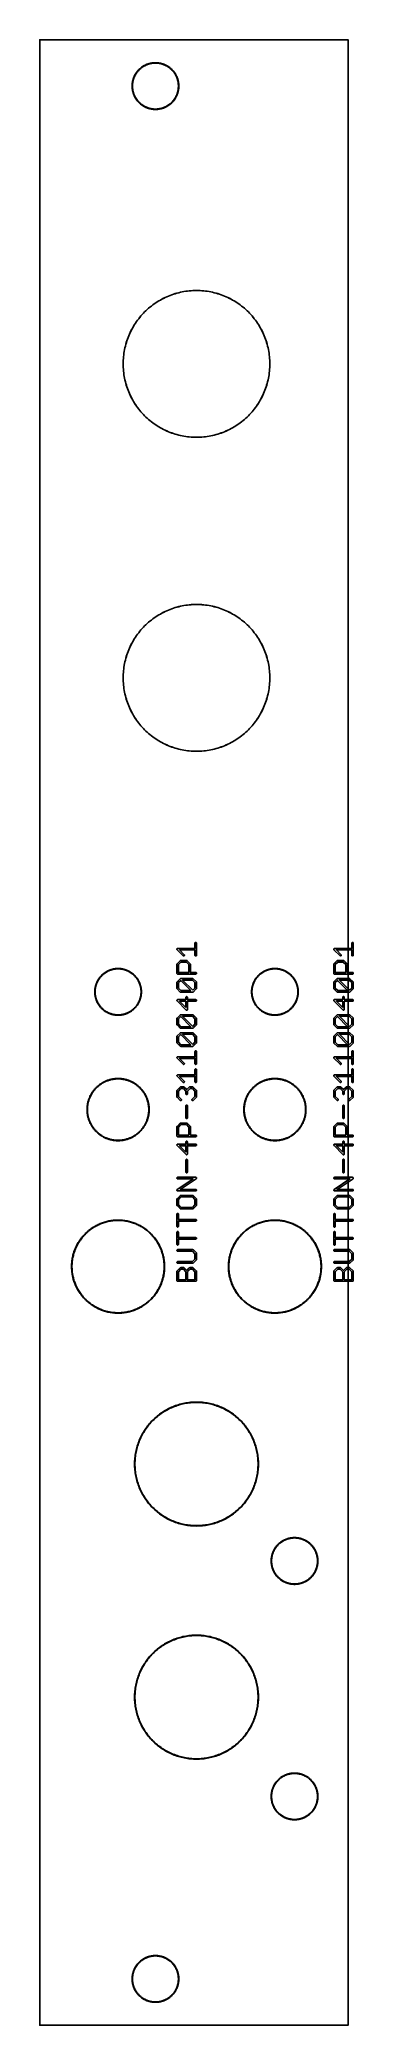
# Model space of a CAD drawing. Extents: x 2 to 22, y 9 to 138.
import ezdxf

# ---------------------------------------------------------------- set-up
doc = ezdxf.new("R2010")
doc.units = 0

msp = doc.modelspace()

# ---------------------------------------------------------------- linework, layer by layer
at = {"color": 34, "true_color": 0x008000}
for points in [[(1.7272, 9.25398, 0), (21.70709, 9.25398, 0), (21.70709, 137.75411, 0), (1.7272, 137.75411, 0), (1.7272, 9.25398, 0)], [(9.20775, 136.26693, 0), (9.16888, 136.26592, 0), (9.13003, 136.26388, 0), (9.09116, 136.26083, 0), (9.05256, 136.25676, 0), (9.01369, 136.25169, 0), (9.00977, 136.25107, 0), (8.97536, 136.2456, 0), (8.97533, 136.2456, 0), (8.97141, 136.24497, 0), (8.93305, 136.23786, 0), (8.89495, 136.22998, 0), (8.85711, 136.22084, 0), (8.81952, 136.21094, 0), (8.78218, 136.20002, 0), (8.7451, 136.18808, 0), (8.70827, 136.17512, 0), (8.67195, 136.16115, 0), (8.63588, 136.14642, 0), (8.60032, 136.13067, 0), (8.565, 136.11416, 0), (8.53022, 136.09664, 0), (8.52668, 136.09483, 0), (8.49239, 136.07629, 0), (8.4586, 136.05699, 0), (8.42533, 136.03666, 0), (8.39256, 136.01584, 0), (8.36031, 135.99374, 0), (8.32856, 135.97114, 0), (8.29757, 135.94751, 0), (8.26734, 135.92312, 0), (8.23737, 135.89797, 0), (8.20841, 135.87233, 0), (8.17997, 135.84566, 0), (8.15227, 135.81823, 0), (8.14947, 135.81541, 0), (8.12255, 135.78722, 0), (8.09613, 135.75852, 0), (8.07072, 135.72906, 0), (8.04584, 135.69909, 0), (8.02196, 135.66835, 0), (7.99885, 135.63711, 0), (7.9765, 135.60511, 0), (7.95516, 135.57259, 0), (7.93433, 135.53957, 0), (7.91477, 135.50604, 0), (7.89572, 135.47201, 0), (7.87769, 135.43746, 0), (7.87589, 135.43393, 0), (7.85887, 135.39886, 0), (7.84261, 135.36331, 0), (7.82737, 135.32749, 0), (7.81315, 135.29143, 0), (7.79969, 135.25486, 0), (7.78724, 135.21777, 0), (7.77581, 135.18069, 0), (7.7654, 135.1431, 0), (7.756, 135.1055, 0), (7.74736, 135.0674, 0), (7.73974, 135.02905, 0), (7.73339, 134.9907, 0), (7.73277, 134.98677, 0), (7.72718, 134.94842, 0), (7.72261, 134.90956, 0), (7.71906, 134.87095, 0), (7.71652, 134.83209, 0), (7.71499, 134.79297, 0), (7.71448, 134.75411, 0), (7.71499, 134.71525, 0), (7.71652, 134.67613, 0), (7.71906, 134.63727, 0), (7.72261, 134.59866, 0), (7.72718, 134.5598, 0), (7.73277, 134.52144, 0), (7.73339, 134.51751, 0), (7.73974, 134.47916, 0), (7.74736, 134.44081, 0), (7.756, 134.40271, 0), (7.7654, 134.36511, 0), (7.77581, 134.32753, 0), (7.78724, 134.29043, 0), (7.79969, 134.25335, 0), (7.81315, 134.21678, 0), (7.82737, 134.18071, 0), (7.84261, 134.1449, 0), (7.85887, 134.10934, 0), (7.87589, 134.07428, 0), (7.87769, 134.07075, 0), (7.89572, 134.0362, 0), (7.91477, 134.00217, 0), (7.93433, 133.96864, 0), (7.95516, 133.93562, 0), (7.9765, 133.90311, 0), (7.99885, 133.8711, 0), (8.02196, 133.83985, 0), (8.04584, 133.80913, 0), (8.07072, 133.77915, 0), (8.09613, 133.74968, 0), (8.12255, 133.72099, 0), (8.14947, 133.6928, 0), (8.15227, 133.68999, 0), (8.17997, 133.66255, 0), (8.20841, 133.63587, 0), (8.23737, 133.61023, 0), (8.26734, 133.58508, 0), (8.29757, 133.5607, 0), (8.32856, 133.53708, 0), (8.36031, 133.51446, 0), (8.39256, 133.49237, 0), (8.42533, 133.47155, 0), (8.4586, 133.45123, 0), (8.49239, 133.43192, 0), (8.52668, 133.41337, 0), (8.53022, 133.41157, 0), (8.565, 133.39405, 0), (8.60032, 133.37754, 0), (8.63588, 133.36179, 0), (8.67195, 133.34706, 0), (8.70827, 133.33309, 0), (8.7451, 133.32014, 0), (8.78218, 133.3082, 0), (8.81952, 133.29728, 0), (8.85711, 133.28737, 0), (8.89495, 133.27823, 0), (8.93305, 133.27035, 0), (8.97141, 133.26324, 0), (9.00977, 133.25714, 0), (9.01369, 133.25652, 0), (9.05256, 133.25144, 0), (9.09116, 133.24738, 0), (9.13003, 133.24433, 0), (9.16888, 133.2423, 0), (9.20775, 133.24127, 0), (9.24687, 133.24127, 0), (9.28572, 133.2423, 0), (9.32459, 133.24433, 0), (9.36345, 133.24738, 0), (9.40206, 133.25144, 0), (9.44092, 133.25652, 0), (9.44485, 133.25714, 0), (9.4832, 133.26324, 0), (9.52155, 133.27035, 0), (9.55965, 133.27823, 0), (9.5975, 133.28737, 0), (9.63509, 133.29728, 0), (9.67243, 133.3082, 0), (9.70951, 133.32014, 0), (9.74634, 133.33309, 0), (9.78267, 133.34706, 0), (9.81873, 133.36179, 0), (9.85429, 133.37754, 0), (9.8896, 133.39405, 0), (9.9244, 133.41157, 0), (9.92794, 133.41337, 0), (9.96223, 133.43192, 0), (9.99601, 133.45123, 0), (10.02928, 133.47155, 0), (10.06204, 133.49237, 0), (10.09431, 133.51446, 0), (10.12606, 133.53708, 0), (10.15705, 133.5607, 0), (10.18727, 133.58508, 0), (10.21724, 133.61023, 0), (10.2462, 133.63587, 0), (10.27464, 133.66255, 0), (10.30233, 133.68999, 0), (10.30514, 133.6928, 0), (10.33207, 133.72099, 0), (10.35848, 133.74968, 0), (10.38388, 133.77915, 0), (10.40878, 133.80913, 0), (10.43265, 133.83985, 0), (10.45576, 133.8711, 0), (10.47812, 133.90311, 0), (10.49945, 133.93562, 0), (10.52028, 133.96864, 0), (10.53984, 134.00217, 0), (10.55889, 134.0362, 0), (10.57692, 134.07075, 0), (10.57873, 134.07428, 0), (10.59575, 134.10934, 0), (10.612, 134.1449, 0), (10.62724, 134.18071, 0), (10.64147, 134.21678, 0), (10.65493, 134.25335, 0), (10.66737, 134.29043, 0), (10.6788, 134.32753, 0), (10.68922, 134.36511, 0), (10.69862, 134.40271, 0), (10.70725, 134.44081, 0), (10.71487, 134.47916, 0), (10.72122, 134.51751, 0), (10.72184, 134.52144, 0), (10.72743, 134.5598, 0), (10.732, 134.59866, 0), (10.73556, 134.63727, 0), (10.7381, 134.67613, 0), (10.73962, 134.71525, 0), (10.74013, 134.75411, 0), (10.73962, 134.79297, 0), (10.7381, 134.83209, 0), (10.73556, 134.87095, 0), (10.732, 134.90956, 0), (10.72743, 134.94842, 0), (10.72184, 134.98677, 0), (10.72122, 134.9907, 0), (10.71487, 135.02905, 0), (10.70725, 135.0674, 0), (10.69862, 135.1055, 0), (10.68922, 135.1431, 0), (10.6788, 135.18069, 0), (10.66737, 135.21777, 0), (10.65493, 135.25486, 0), (10.64147, 135.29143, 0), (10.62724, 135.32749, 0), (10.612, 135.36331, 0), (10.59575, 135.39886, 0), (10.57873, 135.43393, 0), (10.57692, 135.43746, 0), (10.55889, 135.47201, 0), (10.53984, 135.50604, 0), (10.52028, 135.53957, 0), (10.49945, 135.57259, 0), (10.47812, 135.60511, 0), (10.45576, 135.63711, 0), (10.43265, 135.66835, 0), (10.40878, 135.69909, 0), (10.38388, 135.72906, 0), (10.35848, 135.75852, 0), (10.33207, 135.78722, 0), (10.30514, 135.81541, 0), (10.30233, 135.81823, 0), (10.27464, 135.84566, 0), (10.2462, 135.87233, 0), (10.21724, 135.89797, 0), (10.18727, 135.92312, 0), (10.15705, 135.94751, 0), (10.12606, 135.97114, 0), (10.09431, 135.99374, 0), (10.06204, 136.01584, 0), (10.02928, 136.03666, 0), (9.99601, 136.05699, 0), (9.96223, 136.07629, 0), (9.92794, 136.09483, 0), (9.9244, 136.09664, 0), (9.8896, 136.11416, 0), (9.85429, 136.13067, 0), (9.81873, 136.14642, 0), (9.78267, 136.16115, 0), (9.74634, 136.17512, 0), (9.70951, 136.18808, 0), (9.67243, 136.20002, 0), (9.63509, 136.21094, 0), (9.5975, 136.22084, 0), (9.55965, 136.22998, 0), (9.52155, 136.23786, 0), (9.4832, 136.24497, 0), (9.47927, 136.2456, 0), (9.47925, 136.2456, 0), (9.44485, 136.25107, 0), (9.44092, 136.25169, 0), (9.40206, 136.25676, 0), (9.36345, 136.26083, 0), (9.32459, 136.26388, 0), (9.28572, 136.26592, 0), (9.24687, 136.26693, 0), (9.20775, 136.26693, 0)], [(9.32459, 133.26973, 0), (9.28572, 133.2677, 0), (9.24687, 133.26668, 0), (9.20775, 133.26668, 0), (9.16888, 133.2677, 0), (9.13003, 133.26973, 0), (9.09116, 133.27278, 0), (9.05256, 133.27684, 0), (9.01369, 133.28192, 0), (9.01368, 133.28192, 0), (8.97926, 133.2874, 0), (8.94091, 133.29451, 0), (8.90281, 133.30238, 0), (8.86496, 133.31153, 0), (8.82737, 133.32143, 0), (8.79003, 133.33236, 0), (8.75295, 133.34429, 0), (8.71612, 133.35725, 0), (8.6798, 133.37122, 0), (8.64373, 133.38595, 0), (8.60817, 133.4017, 0), (8.57286, 133.4182, 0), (8.54129, 133.4341, 0), (8.50732, 133.45247, 0), (8.47353, 133.47178, 0), (8.44026, 133.4921, 0), (8.40748, 133.51292, 0), (8.37524, 133.53502, 0), (8.34348, 133.55762, 0), (8.3125, 133.58125, 0), (8.28227, 133.60563, 0), (8.2523, 133.63077, 0), (8.22334, 133.65643, 0), (8.1949, 133.6831, 0), (8.16939, 133.70838, 0), (8.1431, 133.73592, 0), (8.11668, 133.76462, 0), (8.09127, 133.79409, 0), (8.06639, 133.82406, 0), (8.04251, 133.85479, 0), (8.01939, 133.88603, 0), (7.99705, 133.91803, 0), (7.97571, 133.95055, 0), (7.95488, 133.98356, 0), (7.93532, 134.0171, 0), (7.91627, 134.05113, 0), (7.89941, 134.08344, 0), (7.88303, 134.11719, 0), (7.86677, 134.15275, 0), (7.85153, 134.18856, 0), (7.83731, 134.22462, 0), (7.82384, 134.26121, 0), (7.8114, 134.29829, 0), (7.79997, 134.33537, 0), (7.78955, 134.37297, 0), (7.78016, 134.41056, 0), (7.77152, 134.44865, 0), (7.7639, 134.48701, 0), (7.75795, 134.52298, 0), (7.75258, 134.5598, 0), (7.74801, 134.59866, 0), (7.74445, 134.63727, 0), (7.74192, 134.67613, 0), (7.74039, 134.71525, 0), (7.73988, 134.75411, 0), (7.74039, 134.79297, 0), (7.74192, 134.83209, 0), (7.74445, 134.87095, 0), (7.74801, 134.90956, 0), (7.75258, 134.94842, 0), (7.75796, 134.9853, 0), (7.7639, 135.0212, 0), (7.77152, 135.05955, 0), (7.78016, 135.09764, 0), (7.78955, 135.13525, 0), (7.79997, 135.17284, 0), (7.8114, 135.20992, 0), (7.82384, 135.247, 0), (7.83731, 135.28358, 0), (7.85153, 135.31965, 0), (7.86677, 135.35546, 0), (7.88303, 135.39102, 0), (7.8994, 135.42477, 0), (7.91627, 135.45707, 0), (7.93532, 135.49112, 0), (7.95488, 135.52464, 0), (7.97571, 135.55766, 0), (7.99705, 135.59018, 0), (8.01939, 135.62217, 0), (8.04251, 135.65342, 0), (8.06639, 135.68416, 0), (8.09127, 135.71413, 0), (8.11668, 135.74359, 0), (8.1431, 135.77229, 0), (8.16938, 135.79983, 0), (8.1949, 135.82511, 0), (8.22334, 135.85178, 0), (8.2523, 135.87743, 0), (8.28227, 135.90258, 0), (8.3125, 135.92696, 0), (8.34348, 135.95059, 0), (8.37524, 135.97318, 0), (8.40748, 135.99529, 0), (8.44026, 136.01612, 0), (8.47353, 136.03644, 0), (8.50732, 136.05573, 0), (8.54156, 136.07424, 0), (8.57286, 136.09001, 0), (8.60817, 136.10651, 0), (8.64373, 136.12226, 0), (8.6798, 136.137, 0), (8.71612, 136.15097, 0), (8.75295, 136.16391, 0), (8.79003, 136.17586, 0), (8.82737, 136.18678, 0), (8.86496, 136.19668, 0), (8.90281, 136.20583, 0), (8.94091, 136.21369, 0), (8.97926, 136.22082, 0), (9.01383, 136.22631, 0), (9.05256, 136.23137, 0), (9.09116, 136.23543, 0), (9.13003, 136.23848, 0), (9.16888, 136.24052, 0), (9.20775, 136.24153, 0), (9.24687, 136.24153, 0), (9.28572, 136.24052, 0), (9.32459, 136.23848, 0), (9.36345, 136.23543, 0), (9.40206, 136.23137, 0), (9.44078, 136.22631, 0), (9.47535, 136.22082, 0), (9.5137, 136.21369, 0), (9.5518, 136.20583, 0), (9.58965, 136.19668, 0), (9.62724, 136.18678, 0), (9.66458, 136.17586, 0), (9.70166, 136.16391, 0), (9.73849, 136.15097, 0), (9.77482, 136.137, 0), (9.81087, 136.12226, 0), (9.84643, 136.10651, 0), (9.88175, 136.09001, 0), (9.91319, 136.07417, 0), (9.9473, 136.05573, 0), (9.98108, 136.03644, 0), (10.01435, 136.01612, 0), (10.04712, 135.99529, 0), (10.07938, 135.97318, 0), (10.11112, 135.95059, 0), (10.14212, 135.92696, 0), (10.17234, 135.90258, 0), (10.20231, 135.87743, 0), (10.23127, 135.85178, 0), (10.25972, 135.82511, 0), (10.28504, 135.80002, 0), (10.31152, 135.77229, 0), (10.33793, 135.74359, 0), (10.36333, 135.71413, 0), (10.38823, 135.68416, 0), (10.4121, 135.65342, 0), (10.43521, 135.62217, 0), (10.45757, 135.59018, 0), (10.4789, 135.55766, 0), (10.49973, 135.52464, 0), (10.51929, 135.49112, 0), (10.53834, 135.45707, 0), (10.55521, 135.42476, 0), (10.57159, 135.39102, 0), (10.58784, 135.35546, 0), (10.60308, 135.31965, 0), (10.61731, 135.28358, 0), (10.63077, 135.247, 0), (10.64322, 135.20992, 0), (10.65465, 135.17284, 0), (10.66506, 135.13525, 0), (10.67446, 135.09764, 0), (10.68309, 135.05955, 0), (10.69071, 135.0212, 0), (10.69665, 134.9853, 0), (10.70203, 134.94842, 0), (10.7066, 134.90956, 0), (10.71016, 134.87095, 0), (10.7127, 134.83209, 0), (10.71422, 134.79297, 0), (10.71473, 134.75411, 0), (10.71422, 134.71525, 0), (10.7127, 134.67613, 0), (10.71016, 134.63727, 0), (10.7066, 134.59866, 0), (10.70203, 134.5598, 0), (10.69666, 134.52298, 0), (10.69071, 134.48701, 0), (10.68309, 134.44865, 0), (10.67446, 134.41056, 0), (10.66506, 134.37297, 0), (10.65465, 134.33537, 0), (10.64322, 134.29829, 0), (10.63077, 134.26121, 0), (10.61731, 134.22462, 0), (10.60308, 134.18856, 0), (10.58784, 134.15275, 0), (10.57159, 134.11719, 0), (10.5552, 134.08345, 0), (10.53834, 134.05113, 0), (10.51929, 134.0171, 0), (10.49973, 133.98356, 0), (10.4789, 133.95055, 0), (10.45757, 133.91803, 0), (10.43521, 133.88603, 0), (10.4121, 133.85479, 0), (10.38823, 133.82406, 0), (10.36333, 133.79409, 0), (10.33793, 133.76462, 0), (10.31152, 133.73592, 0), (10.28503, 133.70819, 0), (10.25972, 133.6831, 0), (10.23127, 133.65643, 0), (10.20231, 133.63077, 0), (10.17234, 133.60563, 0), (10.14212, 133.58125, 0), (10.11112, 133.55762, 0), (10.07938, 133.53502, 0), (10.04712, 133.51292, 0), (10.01435, 133.4921, 0), (9.98108, 133.47178, 0), (9.9473, 133.45247, 0), (9.91346, 133.43418, 0), (9.88175, 133.4182, 0), (9.84643, 133.4017, 0), (9.81087, 133.38595, 0), (9.77482, 133.37122, 0), (9.73849, 133.35725, 0), (9.70166, 133.34429, 0), (9.66458, 133.33236, 0), (9.62724, 133.32143, 0), (9.58965, 133.31153, 0), (9.5518, 133.30238, 0), (9.5137, 133.29451, 0), (9.47535, 133.2874, 0), (9.44093, 133.28192, 0), (9.44092, 133.28192, 0), (9.40206, 133.27684, 0), (9.36345, 133.27278, 0), (9.32459, 133.26973, 0)], [(11.77061, 121.52376, 0), (11.65402, 121.51944, 0), (11.53769, 121.51233, 0), (11.42161, 121.50242, 0), (11.30579, 121.48947, 0), (11.19022, 121.47397, 0), (11.18983, 121.47391, 0), (11.07476, 121.45537, 0), (10.96021, 121.43403, 0), (10.84616, 121.4099, 0), (10.73263, 121.38298, 0), (10.61985, 121.35326, 0), (10.50784, 121.32075, 0), (10.39683, 121.28544, 0), (10.2866, 121.24759, 0), (10.17738, 121.20695, 0), (10.06892, 121.16352, 0), (9.96199, 121.1178, 0), (9.85582, 121.06929, 0), (9.75117, 121.01798, 0), (9.75081, 121.0178, 0), (9.64718, 120.9642, 0), (9.54508, 120.90782, 0), (9.44449, 120.84914, 0), (9.34517, 120.78818, 0), (9.24738, 120.72443, 0), (9.15138, 120.65864, 0), (9.05688, 120.59032, 0), (8.96418, 120.5197, 0), (8.87299, 120.44681, 0), (8.78384, 120.37188, 0), (8.69646, 120.29466, 0), (8.61112, 120.21516, 0), (8.52755, 120.13388, 0), (8.52727, 120.1336, 0), (8.44599, 120.05003, 0), (8.36649, 119.96469, 0), (8.28927, 119.87731, 0), (8.21434, 119.78816, 0), (8.14145, 119.69697, 0), (8.07083, 119.60426, 0), (8.0025, 119.50977, 0), (7.93672, 119.41376, 0), (7.87297, 119.31597, 0), (7.81201, 119.21666, 0), (7.75333, 119.11607, 0), (7.69695, 119.01397, 0), (7.64335, 118.91033, 0), (7.64317, 118.90998, 0), (7.59186, 118.80533, 0), (7.54335, 118.69916, 0), (7.49763, 118.59223, 0), (7.4542, 118.48377, 0), (7.41356, 118.37455, 0), (7.37571, 118.26431, 0), (7.3404, 118.15331, 0), (7.30789, 118.0413, 0), (7.27817, 117.92852, 0), (7.25125, 117.81499, 0), (7.22712, 117.70094, 0), (7.20578, 117.58639, 0), (7.20572, 117.58599, 0), (7.18724, 117.47132, 0), (7.18718, 117.47093, 0), (7.17168, 117.35536, 0), (7.15873, 117.23954, 0), (7.14882, 117.12346, 0), (7.14171, 117.00713, 0), (7.1374, 116.89054, 0), (7.13587, 116.77396, 0), (7.1374, 116.65737, 0), (7.14171, 116.54078, 0), (7.14882, 116.42445, 0), (7.15873, 116.30837, 0), (7.17168, 116.19255, 0), (7.18718, 116.07698, 0), (7.18724, 116.07659, 0), (7.20578, 115.96152, 0), (7.22712, 115.84697, 0), (7.25125, 115.73292, 0), (7.27817, 115.61939, 0), (7.30789, 115.50661, 0), (7.3404, 115.3946, 0), (7.37571, 115.2836, 0), (7.41356, 115.17336, 0), (7.4542, 115.06414, 0), (7.49763, 114.95568, 0), (7.54335, 114.84875, 0), (7.59186, 114.74258, 0), (7.59204, 114.74222, 0), (7.64317, 114.63793, 0), (7.64335, 114.63758, 0), (7.69695, 114.53394, 0), (7.75333, 114.43184, 0), (7.81201, 114.33125, 0), (7.87297, 114.23194, 0), (7.93672, 114.13415, 0), (8.0025, 114.03814, 0), (8.07083, 113.94365, 0), (8.14145, 113.85094, 0), (8.21434, 113.75975, 0), (8.28927, 113.6706, 0), (8.36649, 113.58322, 0), (8.44599, 113.49788, 0), (8.52727, 113.41431, 0), (8.52755, 113.41403, 0), (8.61112, 113.33275, 0), (8.69646, 113.25325, 0), (8.78384, 113.17603, 0), (8.87299, 113.1011, 0), (8.96418, 113.02821, 0), (9.05688, 112.95759, 0), (9.15138, 112.88927, 0), (9.24738, 112.82348, 0), (9.34517, 112.75973, 0), (9.44449, 112.69877, 0), (9.54508, 112.64009, 0), (9.64718, 112.58371, 0), (9.64753, 112.58353, 0), (9.75081, 112.53011, 0), (9.75117, 112.52993, 0), (9.85582, 112.47862, 0), (9.96199, 112.43011, 0), (10.06892, 112.38439, 0), (10.17738, 112.34096, 0), (10.2866, 112.30032, 0), (10.39683, 112.26247, 0), (10.50784, 112.22716, 0), (10.61985, 112.19465, 0), (10.73263, 112.16493, 0), (10.84616, 112.13801, 0), (10.96021, 112.11388, 0), (11.07476, 112.09254, 0), (11.18983, 112.074, 0), (11.19022, 112.07394, 0), (11.30579, 112.05845, 0), (11.42161, 112.04549, 0), (11.53769, 112.03558, 0), (11.65402, 112.02847, 0), (11.77061, 112.02416, 0), (11.8872, 112.02263, 0), (12.00378, 112.02416, 0), (12.12037, 112.02847, 0), (12.2367, 112.03558, 0), (12.35278, 112.04549, 0), (12.4686, 112.05845, 0), (12.58417, 112.07394, 0), (12.58456, 112.074, 0), (12.69963, 112.09254, 0), (12.81418, 112.11388, 0), (12.92823, 112.13801, 0), (13.04176, 112.16493, 0), (13.15454, 112.19465, 0), (13.26655, 112.22716, 0), (13.37755, 112.26247, 0), (13.48779, 112.30032, 0), (13.59701, 112.34096, 0), (13.70547, 112.38439, 0), (13.8124, 112.43011, 0), (13.91857, 112.47862, 0), (14.02322, 112.52993, 0), (14.02357, 112.53011, 0), (14.12721, 112.58371, 0), (14.22931, 112.64009, 0), (14.3299, 112.69877, 0), (14.42921, 112.75973, 0), (14.527, 112.82348, 0), (14.62301, 112.88927, 0), (14.7175, 112.95759, 0), (14.81021, 113.02821, 0), (14.9014, 113.1011, 0), (14.99055, 113.17603, 0), (15.07793, 113.25325, 0), (15.16327, 113.33275, 0), (15.24684, 113.41403, 0), (15.24712, 113.41431, 0), (15.3284, 113.49788, 0), (15.4079, 113.58322, 0), (15.48512, 113.6706, 0), (15.56005, 113.75975, 0), (15.63294, 113.85094, 0), (15.70356, 113.94365, 0), (15.77188, 114.03814, 0), (15.83767, 114.13415, 0), (15.90142, 114.23194, 0), (15.96238, 114.33125, 0), (16.02105, 114.43184, 0), (16.07744, 114.53394, 0), (16.13103, 114.63758, 0), (16.13122, 114.63793, 0), (16.18235, 114.74222, 0), (16.18253, 114.74258, 0), (16.23104, 114.84875, 0), (16.27676, 114.95568, 0), (16.32019, 115.06414, 0), (16.36083, 115.17336, 0), (16.39867, 115.2836, 0), (16.43399, 115.3946, 0), (16.4665, 115.50661, 0), (16.49622, 115.61939, 0), (16.52314, 115.73292, 0), (16.54727, 115.84697, 0), (16.56861, 115.96152, 0), (16.58715, 116.07659, 0), (16.58721, 116.07698, 0), (16.60264, 116.19215, 0), (16.60264, 116.19216, 0), (16.60269, 116.19255, 0), (16.61565, 116.30837, 0), (16.62557, 116.42445, 0), (16.63268, 116.54078, 0), (16.637, 116.65737, 0), (16.63852, 116.77396, 0), (16.637, 116.89054, 0), (16.63268, 117.00713, 0), (16.62557, 117.12346, 0), (16.61565, 117.23954, 0), (16.60269, 117.35536, 0), (16.58721, 117.47093, 0), (16.58715, 117.47132, 0), (16.56867, 117.58599, 0), (16.56861, 117.58639, 0), (16.54727, 117.70094, 0), (16.52314, 117.81499, 0), (16.49622, 117.92852, 0), (16.4665, 118.0413, 0), (16.43399, 118.15331, 0), (16.39867, 118.26431, 0), (16.36083, 118.37455, 0), (16.32019, 118.48377, 0), (16.27676, 118.59223, 0), (16.23104, 118.69916, 0), (16.18253, 118.80533, 0), (16.13122, 118.90998, 0), (16.13103, 118.91033, 0), (16.07744, 119.01397, 0), (16.02105, 119.11607, 0), (15.96238, 119.21666, 0), (15.90142, 119.31597, 0), (15.83767, 119.41376, 0), (15.77188, 119.50977, 0), (15.70356, 119.60426, 0), (15.63294, 119.69697, 0), (15.56005, 119.78816, 0), (15.48512, 119.87731, 0), (15.4079, 119.96469, 0), (15.3284, 120.05003, 0), (15.24712, 120.1336, 0), (15.24684, 120.13388, 0), (15.16327, 120.21516, 0), (15.07793, 120.29466, 0), (14.99055, 120.37188, 0), (14.9014, 120.44681, 0), (14.81021, 120.5197, 0), (14.7175, 120.59032, 0), (14.62301, 120.65864, 0), (14.527, 120.72443, 0), (14.42921, 120.78818, 0), (14.3299, 120.84914, 0), (14.22931, 120.90782, 0), (14.12721, 120.9642, 0), (14.02357, 121.0178, 0), (14.02322, 121.01798, 0), (13.91857, 121.06929, 0), (13.8124, 121.1178, 0), (13.70547, 121.16352, 0), (13.59701, 121.20695, 0), (13.48779, 121.24759, 0), (13.37755, 121.28544, 0), (13.26655, 121.32075, 0), (13.15454, 121.35326, 0), (13.04176, 121.38298, 0), (12.92823, 121.4099, 0), (12.81418, 121.43403, 0), (12.69963, 121.45537, 0), (12.58456, 121.47391, 0), (12.58417, 121.47397, 0), (12.4686, 121.48947, 0), (12.35278, 121.50242, 0), (12.2367, 121.51233, 0), (12.12037, 121.51944, 0), (12.00378, 121.52376, 0), (11.8872, 121.52528, 0), (11.77061, 121.52376, 0)], [(12.12037, 112.03101, 0), (12.00378, 112.0267, 0), (11.8872, 112.02517, 0), (11.77061, 112.0267, 0), (11.65402, 112.03101, 0), (11.53769, 112.03813, 0), (11.42161, 112.04803, 0), (11.30579, 112.06099, 0), (11.19032, 112.07647, 0), (11.07555, 112.09496, 0), (10.961, 112.11629, 0), (10.84695, 112.14042, 0), (10.73341, 112.16735, 0), (10.62064, 112.19707, 0), (10.50862, 112.22958, 0), (10.39762, 112.26488, 0), (10.28739, 112.30273, 0), (10.17817, 112.34337, 0), (10.06971, 112.3868, 0), (9.96278, 112.43252, 0), (9.8566, 112.48104, 0), (9.752, 112.53233, 0), (9.64868, 112.58576, 0), (9.54656, 112.64215, 0), (9.44599, 112.70082, 0), (9.34667, 112.76178, 0), (9.24888, 112.82554, 0), (9.15287, 112.89132, 0), (9.05838, 112.95965, 0), (8.96566, 113.03026, 0), (8.87449, 113.10316, 0), (8.78533, 113.17809, 0), (8.69796, 113.2553, 0), (8.61261, 113.33481, 0), (8.52919, 113.41595, 0), (8.44805, 113.49937, 0), (8.36854, 113.58472, 0), (8.29133, 113.67209, 0), (8.2164, 113.76125, 0), (8.1435, 113.85243, 0), (8.07288, 113.94514, 0), (8.00456, 114.03963, 0), (7.93878, 114.13564, 0), (7.87502, 114.23343, 0), (7.81406, 114.33275, 0), (7.75539, 114.43333, 0), (7.699, 114.53544, 0), (7.64559, 114.63872, 0), (7.59428, 114.74336, 0), (7.54576, 114.84954, 0), (7.50004, 114.95647, 0), (7.45661, 115.06493, 0), (7.41597, 115.17415, 0), (7.37812, 115.28438, 0), (7.34282, 115.39538, 0), (7.31031, 115.5074, 0), (7.28059, 115.62017, 0), (7.25366, 115.73371, 0), (7.22953, 115.84776, 0), (7.2082, 115.96231, 0), (7.18972, 116.07698, 0), (7.17422, 116.19255, 0), (7.16127, 116.30837, 0), (7.15136, 116.42445, 0), (7.14425, 116.54078, 0), (7.13994, 116.65737, 0), (7.13841, 116.77396, 0), (7.13994, 116.89054, 0), (7.14425, 117.00713, 0), (7.15136, 117.12346, 0), (7.16127, 117.23954, 0), (7.17422, 117.35536, 0), (7.18971, 117.47082, 0), (7.2082, 117.5856, 0), (7.22953, 117.70015, 0), (7.25366, 117.8142, 0), (7.28059, 117.92774, 0), (7.31031, 118.04051, 0), (7.34282, 118.15253, 0), (7.37812, 118.26353, 0), (7.41597, 118.37376, 0), (7.45661, 118.48298, 0), (7.50004, 118.59144, 0), (7.54576, 118.69837, 0), (7.59428, 118.80455, 0), (7.64557, 118.90915, 0), (7.699, 119.01247, 0), (7.75539, 119.11458, 0), (7.81406, 119.21516, 0), (7.87502, 119.31448, 0), (7.93878, 119.41227, 0), (8.00456, 119.50828, 0), (8.07288, 119.60277, 0), (8.1435, 119.69548, 0), (8.2164, 119.78666, 0), (8.29133, 119.87582, 0), (8.36854, 119.96319, 0), (8.44805, 120.04854, 0), (8.52919, 120.13196, 0), (8.61261, 120.2131, 0), (8.69796, 120.29261, 0), (8.78533, 120.36982, 0), (8.87449, 120.44475, 0), (8.96566, 120.51765, 0), (9.05838, 120.58826, 0), (9.15287, 120.65659, 0), (9.24888, 120.72237, 0), (9.34667, 120.78613, 0), (9.44599, 120.84709, 0), (9.54656, 120.90576, 0), (9.64868, 120.96215, 0), (9.75196, 121.01556, 0), (9.8566, 121.06687, 0), (9.96278, 121.11539, 0), (10.06971, 121.16111, 0), (10.17817, 121.20454, 0), (10.28739, 121.24518, 0), (10.39762, 121.28303, 0), (10.50862, 121.31833, 0), (10.62064, 121.35084, 0), (10.73341, 121.38056, 0), (10.84695, 121.40749, 0), (10.961, 121.43162, 0), (11.07555, 121.45295, 0), (11.19033, 121.47144, 0), (11.30579, 121.48693, 0), (11.42161, 121.49988, 0), (11.53769, 121.50979, 0), (11.65402, 121.5169, 0), (11.77061, 121.52121, 0), (11.8872, 121.52274, 0), (12.00378, 121.52121, 0), (12.12037, 121.5169, 0), (12.2367, 121.50979, 0), (12.35278, 121.49988, 0), (12.4686, 121.48693, 0), (12.58406, 121.47144, 0), (12.69884, 121.45295, 0), (12.81339, 121.43162, 0), (12.92744, 121.40749, 0), (13.04098, 121.38056, 0), (13.15375, 121.35084, 0), (13.26577, 121.31833, 0), (13.37677, 121.28303, 0), (13.487, 121.24518, 0), (13.59622, 121.20454, 0), (13.70468, 121.16111, 0), (13.81161, 121.11539, 0), (13.91779, 121.06687, 0), (14.02243, 121.01556, 0), (14.12571, 120.96215, 0), (14.22782, 120.90576, 0), (14.3284, 120.84709, 0), (14.42772, 120.78613, 0), (14.52551, 120.72237, 0), (14.62152, 120.65659, 0), (14.71601, 120.58826, 0), (14.80872, 120.51765, 0), (14.8999, 120.44475, 0), (14.98906, 120.36982, 0), (15.07643, 120.29261, 0), (15.16178, 120.2131, 0), (15.2452, 120.13196, 0), (15.32634, 120.04854, 0), (15.40585, 119.96319, 0), (15.48306, 119.87582, 0), (15.55799, 119.78666, 0), (15.63089, 119.69548, 0), (15.7015, 119.60277, 0), (15.76983, 119.50828, 0), (15.83561, 119.41227, 0), (15.89937, 119.31448, 0), (15.96033, 119.21516, 0), (16.01899, 119.11458, 0), (16.07538, 119.01247, 0), (16.12881, 118.90915, 0), (16.18011, 118.80455, 0), (16.22863, 118.69837, 0), (16.27434, 118.59144, 0), (16.31778, 118.48298, 0), (16.35842, 118.37376, 0), (16.39627, 118.26353, 0), (16.43157, 118.15253, 0), (16.46408, 118.04051, 0), (16.4938, 117.92774, 0), (16.52073, 117.8142, 0), (16.54486, 117.70015, 0), (16.56619, 117.5856, 0), (16.58468, 117.47083, 0), (16.60016, 117.35536, 0), (16.61311, 117.23954, 0), (16.62302, 117.12346, 0), (16.63014, 117.00713, 0), (16.63445, 116.89054, 0), (16.63598, 116.77396, 0), (16.63445, 116.65737, 0), (16.63014, 116.54078, 0), (16.62302, 116.42445, 0), (16.61311, 116.30837, 0), (16.60016, 116.19255, 0), (16.58467, 116.07698, 0), (16.56619, 115.96231, 0), (16.54486, 115.84776, 0), (16.52073, 115.73371, 0), (16.4938, 115.62017, 0), (16.46408, 115.5074, 0), (16.43157, 115.39538, 0), (16.39627, 115.28438, 0), (16.35842, 115.17415, 0), (16.31778, 115.06493, 0), (16.27434, 114.95647, 0), (16.22863, 114.84954, 0), (16.18011, 114.74336, 0), (16.12879, 114.63872, 0), (16.07538, 114.53544, 0), (16.01899, 114.43333, 0), (15.96033, 114.33275, 0), (15.89937, 114.23343, 0), (15.83561, 114.13564, 0), (15.76983, 114.03963, 0), (15.7015, 113.94514, 0), (15.63089, 113.85243, 0), (15.55799, 113.76125, 0), (15.48306, 113.67209, 0), (15.40585, 113.58472, 0), (15.32634, 113.49937, 0), (15.2452, 113.41595, 0), (15.16178, 113.33481, 0), (15.07643, 113.2553, 0), (14.98906, 113.17809, 0), (14.8999, 113.10316, 0), (14.80872, 113.03026, 0), (14.71601, 112.95965, 0), (14.62152, 112.89132, 0), (14.52551, 112.82554, 0), (14.42772, 112.76178, 0), (14.3284, 112.70082, 0), (14.22782, 112.64215, 0), (14.12571, 112.58576, 0), (14.02239, 112.53233, 0), (13.91779, 112.48104, 0), (13.81161, 112.43252, 0), (13.70468, 112.3868, 0), (13.59622, 112.34337, 0), (13.487, 112.30273, 0), (13.37677, 112.26488, 0), (13.26577, 112.22958, 0), (13.15375, 112.19707, 0), (13.04098, 112.16735, 0), (12.92744, 112.14042, 0), (12.81339, 112.11629, 0), (12.69884, 112.09496, 0), (12.58407, 112.07647, 0), (12.4686, 112.06099, 0), (12.35278, 112.04803, 0), (12.2367, 112.03813, 0), (12.12037, 112.03101, 0)], [(11.77061, 101.20376, 0), (11.65402, 101.19944, 0), (11.53769, 101.19233, 0), (11.42161, 101.18242, 0), (11.30579, 101.16947, 0), (11.19022, 101.15397, 0), (11.18983, 101.15391, 0), (11.07476, 101.13537, 0), (10.96021, 101.11403, 0), (10.84616, 101.0899, 0), (10.73263, 101.06298, 0), (10.61985, 101.03326, 0), (10.50784, 101.00075, 0), (10.39683, 100.96544, 0), (10.2866, 100.92759, 0), (10.17738, 100.88695, 0), (10.06892, 100.84352, 0), (9.96199, 100.7978, 0), (9.85582, 100.74929, 0), (9.75117, 100.69798, 0), (9.75081, 100.6978, 0), (9.64718, 100.6442, 0), (9.54508, 100.58782, 0), (9.44449, 100.52914, 0), (9.34517, 100.46818, 0), (9.24738, 100.40443, 0), (9.15138, 100.33864, 0), (9.05688, 100.27032, 0), (8.96418, 100.1997, 0), (8.87299, 100.12681, 0), (8.78384, 100.05188, 0), (8.69646, 99.97466, 0), (8.61112, 99.89516, 0), (8.52755, 99.81388, 0), (8.52727, 99.8136, 0), (8.44599, 99.73003, 0), (8.36649, 99.64469, 0), (8.28927, 99.55731, 0), (8.21434, 99.46816, 0), (8.14145, 99.37697, 0), (8.07083, 99.28426, 0), (8.0025, 99.18977, 0), (7.93672, 99.09376, 0), (7.87297, 98.99597, 0), (7.81201, 98.89666, 0), (7.75333, 98.79607, 0), (7.69695, 98.69397, 0), (7.64335, 98.59033, 0), (7.64317, 98.58998, 0), (7.59186, 98.48533, 0), (7.54335, 98.37916, 0), (7.49763, 98.27223, 0), (7.4542, 98.16377, 0), (7.41356, 98.05455, 0), (7.37571, 97.94431, 0), (7.3404, 97.83331, 0), (7.30789, 97.7213, 0), (7.27817, 97.60852, 0), (7.25125, 97.49499, 0), (7.22712, 97.38094, 0), (7.20578, 97.26639, 0), (7.20572, 97.26599, 0), (7.18724, 97.15132, 0), (7.18718, 97.15093, 0), (7.17168, 97.03536, 0), (7.15873, 96.91954, 0), (7.14882, 96.80346, 0), (7.14171, 96.68713, 0), (7.1374, 96.57054, 0), (7.13587, 96.45396, 0), (7.1374, 96.33737, 0), (7.14171, 96.22078, 0), (7.14882, 96.10445, 0), (7.15873, 95.98837, 0), (7.17168, 95.87255, 0), (7.18718, 95.75698, 0), (7.18724, 95.75659, 0), (7.20578, 95.64152, 0), (7.22712, 95.52697, 0), (7.25125, 95.41292, 0), (7.27817, 95.29939, 0), (7.30789, 95.18661, 0), (7.3404, 95.0746, 0), (7.37571, 94.9636, 0), (7.41356, 94.85336, 0), (7.4542, 94.74414, 0), (7.49763, 94.63568, 0), (7.54335, 94.52875, 0), (7.59186, 94.42258, 0), (7.59204, 94.42222, 0), (7.64317, 94.31793, 0), (7.64335, 94.31758, 0), (7.69695, 94.21394, 0), (7.75333, 94.11184, 0), (7.81201, 94.01125, 0), (7.87297, 93.91194, 0), (7.93672, 93.81415, 0), (8.0025, 93.71814, 0), (8.07083, 93.62365, 0), (8.14145, 93.53094, 0), (8.21434, 93.43975, 0), (8.28927, 93.3506, 0), (8.36649, 93.26322, 0), (8.44599, 93.17788, 0), (8.52727, 93.09431, 0), (8.52755, 93.09403, 0), (8.61112, 93.01275, 0), (8.69646, 92.93325, 0), (8.78384, 92.85603, 0), (8.87299, 92.7811, 0), (8.96418, 92.70821, 0), (9.05688, 92.63759, 0), (9.15138, 92.56927, 0), (9.24738, 92.50348, 0), (9.34517, 92.43973, 0), (9.44449, 92.37877, 0), (9.54508, 92.32009, 0), (9.64718, 92.26371, 0), (9.64753, 92.26353, 0), (9.75081, 92.21011, 0), (9.75117, 92.20993, 0), (9.85582, 92.15862, 0), (9.96199, 92.11011, 0), (10.06892, 92.06439, 0), (10.17738, 92.02096, 0), (10.2866, 91.98032, 0), (10.39683, 91.94247, 0), (10.50784, 91.90716, 0), (10.61985, 91.87465, 0), (10.73263, 91.84493, 0), (10.84616, 91.81801, 0), (10.96021, 91.79388, 0), (11.07476, 91.77254, 0), (11.18983, 91.754, 0), (11.19022, 91.75394, 0), (11.30579, 91.73844, 0), (11.42161, 91.72549, 0), (11.53769, 91.71559, 0), (11.65402, 91.70847, 0), (11.77061, 91.70415, 0), (11.8872, 91.70263, 0), (12.00378, 91.70415, 0), (12.12037, 91.70847, 0), (12.2367, 91.71559, 0), (12.35278, 91.72549, 0), (12.4686, 91.73844, 0), (12.58417, 91.75394, 0), (12.58456, 91.754, 0), (12.69963, 91.77254, 0), (12.81418, 91.79388, 0), (12.92823, 91.81801, 0), (13.04176, 91.84493, 0), (13.15454, 91.87465, 0), (13.26655, 91.90716, 0), (13.37755, 91.94247, 0), (13.48779, 91.98032, 0), (13.59701, 92.02096, 0), (13.70547, 92.06439, 0), (13.8124, 92.11011, 0), (13.91857, 92.15862, 0), (14.02322, 92.20993, 0), (14.02357, 92.21011, 0), (14.12721, 92.26371, 0), (14.22931, 92.32009, 0), (14.3299, 92.37877, 0), (14.42921, 92.43973, 0), (14.527, 92.50348, 0), (14.62301, 92.56927, 0), (14.7175, 92.63759, 0), (14.81021, 92.70821, 0), (14.9014, 92.7811, 0), (14.99055, 92.85603, 0), (15.07793, 92.93325, 0), (15.16327, 93.01275, 0), (15.24684, 93.09403, 0), (15.24712, 93.09431, 0), (15.3284, 93.17788, 0), (15.4079, 93.26322, 0), (15.48512, 93.3506, 0), (15.56005, 93.43975, 0), (15.63294, 93.53094, 0), (15.70356, 93.62365, 0), (15.77188, 93.71814, 0), (15.83767, 93.81415, 0), (15.90142, 93.91194, 0), (15.96238, 94.01125, 0), (16.02105, 94.11184, 0), (16.07744, 94.21394, 0), (16.13103, 94.31758, 0), (16.13122, 94.31793, 0), (16.18235, 94.42222, 0), (16.18253, 94.42258, 0), (16.23104, 94.52875, 0), (16.27676, 94.63568, 0), (16.32019, 94.74414, 0), (16.36083, 94.85336, 0), (16.39867, 94.9636, 0), (16.43399, 95.0746, 0), (16.4665, 95.18661, 0), (16.49622, 95.29939, 0), (16.52314, 95.41292, 0), (16.54727, 95.52697, 0), (16.56861, 95.64152, 0), (16.58715, 95.75659, 0), (16.58721, 95.75698, 0), (16.60264, 95.87215, 0), (16.60264, 95.87216, 0), (16.60269, 95.87255, 0), (16.61565, 95.98837, 0), (16.62557, 96.10445, 0), (16.63268, 96.22078, 0), (16.637, 96.33737, 0), (16.63852, 96.45396, 0), (16.637, 96.57054, 0), (16.63268, 96.68713, 0), (16.62557, 96.80346, 0), (16.61565, 96.91954, 0), (16.60269, 97.03536, 0), (16.58721, 97.15093, 0), (16.58715, 97.15132, 0), (16.56867, 97.26599, 0), (16.56861, 97.26639, 0), (16.54727, 97.38094, 0), (16.52314, 97.49499, 0), (16.49622, 97.60852, 0), (16.4665, 97.7213, 0), (16.43399, 97.83331, 0), (16.39867, 97.94431, 0), (16.36083, 98.05455, 0), (16.32019, 98.16377, 0), (16.27676, 98.27223, 0), (16.23104, 98.37916, 0), (16.18253, 98.48533, 0), (16.13122, 98.58998, 0), (16.13103, 98.59033, 0), (16.07744, 98.69397, 0), (16.02105, 98.79607, 0), (15.96238, 98.89666, 0), (15.90142, 98.99597, 0), (15.83767, 99.09376, 0), (15.77188, 99.18977, 0), (15.70356, 99.28426, 0), (15.63294, 99.37697, 0), (15.56005, 99.46816, 0), (15.48512, 99.55731, 0), (15.4079, 99.64469, 0), (15.3284, 99.73003, 0), (15.24712, 99.8136, 0), (15.24684, 99.81388, 0), (15.16327, 99.89516, 0), (15.07793, 99.97466, 0), (14.99055, 100.05188, 0), (14.9014, 100.12681, 0), (14.81021, 100.1997, 0), (14.7175, 100.27032, 0), (14.62301, 100.33864, 0), (14.527, 100.40443, 0), (14.42921, 100.46818, 0), (14.3299, 100.52914, 0), (14.22931, 100.58782, 0), (14.12721, 100.6442, 0), (14.02357, 100.6978, 0), (14.02322, 100.69798, 0), (13.91857, 100.74929, 0), (13.8124, 100.7978, 0), (13.70547, 100.84352, 0), (13.59701, 100.88695, 0), (13.48779, 100.92759, 0), (13.37755, 100.96544, 0), (13.26655, 101.00075, 0), (13.15454, 101.03326, 0), (13.04176, 101.06298, 0), (12.92823, 101.0899, 0), (12.81418, 101.11403, 0), (12.69963, 101.13537, 0), (12.58456, 101.15391, 0), (12.58417, 101.15397, 0), (12.4686, 101.16947, 0), (12.35278, 101.18242, 0), (12.2367, 101.19233, 0), (12.12037, 101.19944, 0), (12.00378, 101.20376, 0), (11.8872, 101.20528, 0), (11.77061, 101.20376, 0)], [(12.12037, 91.71101, 0), (12.00378, 91.7067, 0), (11.8872, 91.70517, 0), (11.77061, 91.7067, 0), (11.65402, 91.71101, 0), (11.53769, 91.71813, 0), (11.42161, 91.72803, 0), (11.30579, 91.74099, 0), (11.19032, 91.75647, 0), (11.07555, 91.77496, 0), (10.961, 91.79629, 0), (10.84695, 91.82042, 0), (10.73341, 91.84735, 0), (10.62064, 91.87707, 0), (10.50862, 91.90958, 0), (10.39762, 91.94488, 0), (10.28739, 91.98273, 0), (10.17817, 92.02337, 0), (10.06971, 92.0668, 0), (9.96278, 92.11252, 0), (9.8566, 92.16104, 0), (9.752, 92.21233, 0), (9.64868, 92.26576, 0), (9.54656, 92.32215, 0), (9.44599, 92.38082, 0), (9.34667, 92.44178, 0), (9.24888, 92.50554, 0), (9.15287, 92.57132, 0), (9.05838, 92.63965, 0), (8.96566, 92.71026, 0), (8.87449, 92.78316, 0), (8.78533, 92.85809, 0), (8.69796, 92.9353, 0), (8.61261, 93.01481, 0), (8.52919, 93.09595, 0), (8.44805, 93.17937, 0), (8.36854, 93.26472, 0), (8.29133, 93.35209, 0), (8.2164, 93.44125, 0), (8.1435, 93.53243, 0), (8.07288, 93.62514, 0), (8.00456, 93.71963, 0), (7.93878, 93.81564, 0), (7.87502, 93.91343, 0), (7.81406, 94.01275, 0), (7.75539, 94.11333, 0), (7.699, 94.21544, 0), (7.64559, 94.31872, 0), (7.59428, 94.42336, 0), (7.54576, 94.52954, 0), (7.50004, 94.63647, 0), (7.45661, 94.74493, 0), (7.41597, 94.85415, 0), (7.37812, 94.96438, 0), (7.34282, 95.07538, 0), (7.31031, 95.1874, 0), (7.28059, 95.30017, 0), (7.25366, 95.41371, 0), (7.22953, 95.52776, 0), (7.2082, 95.64231, 0), (7.18972, 95.75698, 0), (7.17422, 95.87255, 0), (7.16127, 95.98837, 0), (7.15136, 96.10445, 0), (7.14425, 96.22078, 0), (7.13994, 96.33737, 0), (7.13841, 96.45396, 0), (7.13994, 96.57054, 0), (7.14425, 96.68713, 0), (7.15136, 96.80346, 0), (7.16127, 96.91954, 0), (7.17422, 97.03536, 0), (7.18971, 97.15082, 0), (7.2082, 97.2656, 0), (7.22953, 97.38015, 0), (7.25366, 97.4942, 0), (7.28059, 97.60774, 0), (7.31031, 97.72051, 0), (7.34282, 97.83253, 0), (7.37812, 97.94353, 0), (7.41597, 98.05376, 0), (7.45661, 98.16298, 0), (7.50004, 98.27144, 0), (7.54576, 98.37837, 0), (7.59428, 98.48455, 0), (7.64557, 98.58915, 0), (7.699, 98.69247, 0), (7.75539, 98.79458, 0), (7.81406, 98.89516, 0), (7.87502, 98.99448, 0), (7.93878, 99.09227, 0), (8.00456, 99.18828, 0), (8.07288, 99.28277, 0), (8.1435, 99.37548, 0), (8.2164, 99.46666, 0), (8.29133, 99.55582, 0), (8.36854, 99.64319, 0), (8.44805, 99.72854, 0), (8.52919, 99.81196, 0), (8.61261, 99.8931, 0), (8.69796, 99.97261, 0), (8.78533, 100.04982, 0), (8.87449, 100.12475, 0), (8.96566, 100.19765, 0), (9.05838, 100.26826, 0), (9.15287, 100.33659, 0), (9.24888, 100.40237, 0), (9.34667, 100.46613, 0), (9.44599, 100.52709, 0), (9.54656, 100.58576, 0), (9.64868, 100.64215, 0), (9.75196, 100.69556, 0), (9.8566, 100.74687, 0), (9.96278, 100.79539, 0), (10.06971, 100.84111, 0), (10.17817, 100.88454, 0), (10.28739, 100.92518, 0), (10.39762, 100.96303, 0), (10.50862, 100.99833, 0), (10.62064, 101.03084, 0), (10.73341, 101.06056, 0), (10.84695, 101.08749, 0), (10.961, 101.11162, 0), (11.07555, 101.13295, 0), (11.19033, 101.15144, 0), (11.30579, 101.16693, 0), (11.42161, 101.17988, 0), (11.53769, 101.18978, 0), (11.65402, 101.1969, 0), (11.77061, 101.20122, 0), (11.8872, 101.20274, 0), (12.00378, 101.20122, 0), (12.12037, 101.1969, 0), (12.2367, 101.18978, 0), (12.35278, 101.17988, 0), (12.4686, 101.16693, 0), (12.58406, 101.15144, 0), (12.69884, 101.13295, 0), (12.81339, 101.11162, 0), (12.92744, 101.08749, 0), (13.04098, 101.06056, 0), (13.15375, 101.03084, 0), (13.26577, 100.99833, 0), (13.37677, 100.96303, 0), (13.487, 100.92518, 0), (13.59622, 100.88454, 0), (13.70468, 100.84111, 0), (13.81161, 100.79539, 0), (13.91779, 100.74687, 0), (14.02243, 100.69556, 0), (14.12571, 100.64215, 0), (14.22782, 100.58576, 0), (14.3284, 100.52709, 0), (14.42772, 100.46613, 0), (14.52551, 100.40237, 0), (14.62152, 100.33659, 0), (14.71601, 100.26826, 0), (14.80872, 100.19765, 0), (14.8999, 100.12475, 0), (14.98906, 100.04982, 0), (15.07643, 99.97261, 0), (15.16178, 99.8931, 0), (15.2452, 99.81196, 0), (15.32634, 99.72854, 0), (15.40585, 99.64319, 0), (15.48306, 99.55582, 0), (15.55799, 99.46666, 0), (15.63089, 99.37548, 0), (15.7015, 99.28277, 0), (15.76983, 99.18828, 0), (15.83561, 99.09227, 0), (15.89937, 98.99448, 0), (15.96033, 98.89516, 0), (16.01899, 98.79458, 0), (16.07538, 98.69247, 0), (16.12881, 98.58915, 0), (16.18011, 98.48455, 0), (16.22863, 98.37837, 0), (16.27434, 98.27144, 0), (16.31778, 98.16298, 0), (16.35842, 98.05376, 0), (16.39627, 97.94353, 0), (16.43157, 97.83253, 0), (16.46408, 97.72051, 0), (16.4938, 97.60774, 0), (16.52073, 97.4942, 0), (16.54486, 97.38015, 0), (16.56619, 97.2656, 0), (16.58468, 97.15083, 0), (16.60016, 97.03536, 0), (16.61311, 96.91954, 0), (16.62302, 96.80346, 0), (16.63014, 96.68713, 0), (16.63445, 96.57054, 0), (16.63598, 96.45396, 0), (16.63445, 96.33737, 0), (16.63014, 96.22078, 0), (16.62302, 96.10445, 0), (16.61311, 95.98837, 0), (16.60016, 95.87255, 0), (16.58467, 95.75698, 0), (16.56619, 95.64231, 0), (16.54486, 95.52776, 0), (16.52073, 95.41371, 0), (16.4938, 95.30017, 0), (16.46408, 95.1874, 0), (16.43157, 95.07538, 0), (16.39627, 94.96438, 0), (16.35842, 94.85415, 0), (16.31778, 94.74493, 0), (16.27434, 94.63647, 0), (16.22863, 94.52954, 0), (16.18011, 94.42336, 0), (16.12879, 94.31872, 0), (16.07538, 94.21544, 0), (16.01899, 94.11333, 0), (15.96033, 94.01275, 0), (15.89937, 93.91343, 0), (15.83561, 93.81564, 0), (15.76983, 93.71963, 0), (15.7015, 93.62514, 0), (15.63089, 93.53243, 0), (15.55799, 93.44125, 0), (15.48306, 93.35209, 0), (15.40585, 93.26472, 0), (15.32634, 93.17937, 0), (15.2452, 93.09595, 0), (15.16178, 93.01481, 0), (15.07643, 92.9353, 0), (14.98906, 92.85809, 0), (14.8999, 92.78316, 0), (14.80872, 92.71026, 0), (14.71601, 92.63965, 0), (14.62152, 92.57132, 0), (14.52551, 92.50554, 0), (14.42772, 92.44178, 0), (14.3284, 92.38082, 0), (14.22782, 92.32215, 0), (14.12571, 92.26576, 0), (14.02239, 92.21233, 0), (13.91779, 92.16104, 0), (13.81161, 92.11252, 0), (13.70468, 92.0668, 0), (13.59622, 92.02337, 0), (13.487, 91.98273, 0), (13.37677, 91.94488, 0), (13.26577, 91.90958, 0), (13.15375, 91.87707, 0), (13.04098, 91.84735, 0), (12.92744, 91.82042, 0), (12.81339, 91.79629, 0), (12.69884, 91.77496, 0), (12.58407, 91.75647, 0), (12.4686, 91.74099, 0), (12.35278, 91.72803, 0), (12.2367, 91.71813, 0), (12.12037, 91.71101, 0)], [(11.02701, 78.46344, 0), (11.04117, 78.45622, 0), (11.05687, 78.45374, 0), (11.07257, 78.45622, 0), (11.08673, 78.46344, 0), (11.09797, 78.47468, 0), (11.10518, 78.48884, 0), (11.10767, 78.50454, 0), (11.10518, 78.52024, 0), (11.09797, 78.5344, 0), (10.78874, 78.84363, 0), (11.78559, 78.84363, 0), (11.78559, 78.50454, 0), (11.78808, 78.48884, 0), (11.7953, 78.47468, 0), (11.80654, 78.46344, 0), (11.8207, 78.45622, 0), (11.8364, 78.45374, 0), (11.85209, 78.45622, 0), (11.86625, 78.46344, 0), (11.87749, 78.47468, 0), (11.88471, 78.48884, 0), (11.8872, 78.50454, 0), (11.8872, 79.28431, 0), (11.88471, 79.30002, 0), (11.87749, 79.31417, 0), (11.86625, 79.32541, 0), (11.85209, 79.33262, 0), (11.8364, 79.33512, 0), (11.8207, 79.33262, 0), (11.80654, 79.32541, 0), (11.7953, 79.31417, 0), (11.78808, 79.30002, 0), (11.78559, 79.28431, 0), (11.78559, 78.94522, 0), (10.66698, 78.94522, 0), (10.65128, 78.94274, 0), (10.63712, 78.93553, 0), (10.62588, 78.92429, 0), (10.61867, 78.91012, 0), (10.61618, 78.89443, 0), (10.61867, 78.87873, 0), (10.62588, 78.86457, 0), (11.02701, 78.46344, 0)], [(21.9964, 78.45374, 0), (22.01209, 78.45622, 0), (22.02625, 78.46344, 0), (22.03749, 78.47468, 0), (22.04471, 78.48884, 0), (22.04719, 78.50454, 0), (22.04719, 79.28431, 0), (22.04471, 79.30002, 0), (22.03749, 79.31417, 0), (22.02625, 79.32541, 0), (22.01209, 79.33262, 0), (21.9964, 79.33512, 0), (21.9807, 79.33262, 0), (21.96654, 79.32541, 0), (21.9553, 79.31417, 0), (21.94808, 79.30002, 0), (21.9456, 79.28431, 0), (21.9456, 78.94522, 0), (20.82698, 78.94522, 0), (20.81128, 78.94274, 0), (20.79712, 78.93553, 0), (20.78587, 78.92429, 0), (20.77867, 78.91012, 0), (20.77618, 78.89443, 0), (20.77867, 78.87873, 0), (20.78587, 78.86457, 0), (21.18701, 78.46344, 0), (21.20117, 78.45622, 0), (21.21687, 78.45374, 0), (21.23257, 78.45622, 0), (21.24673, 78.46344, 0), (21.25797, 78.47468, 0), (21.26518, 78.48884, 0), (21.26767, 78.50454, 0), (21.26518, 78.52024, 0), (21.25797, 78.5344, 0), (20.94873, 78.84363, 0), (21.9456, 78.84363, 0), (21.9456, 78.50454, 0), (21.94808, 78.48884, 0), (21.9553, 78.47468, 0), (21.96654, 78.46344, 0), (21.9807, 78.45622, 0), (21.9964, 78.45374, 0)], [(6.78764, 77.64678, 0), (6.74877, 77.64576, 0), (6.70991, 77.64373, 0), (6.67105, 77.64068, 0), (6.63244, 77.63661, 0), (6.59358, 77.63154, 0), (6.58966, 77.63092, 0), (6.5513, 77.62482, 0), (6.51295, 77.61771, 0), (6.47485, 77.60984, 0), (6.437, 77.60069, 0), (6.39941, 77.59079, 0), (6.36207, 77.57986, 0), (6.32499, 77.56793, 0), (6.28816, 77.55497, 0), (6.25184, 77.541, 0), (6.21577, 77.52627, 0), (6.18021, 77.51052, 0), (6.1449, 77.49401, 0), (6.1101, 77.47649, 0), (6.10656, 77.47468, 0), (6.07227, 77.45614, 0), (6.03849, 77.43684, 0), (6.00522, 77.41652, 0), (5.97245, 77.39569, 0), (5.94019, 77.37358, 0), (5.90844, 77.35098, 0), (5.87746, 77.32736, 0), (5.84723, 77.30298, 0), (5.81726, 77.27782, 0), (5.7883, 77.25218, 0), (5.75985, 77.22551, 0), (5.73217, 77.19808, 0), (5.72936, 77.19526, 0), (5.70243, 77.16707, 0), (5.67602, 77.13836, 0), (5.65062, 77.1089, 0), (5.62573, 77.07893, 0), (5.60185, 77.04819, 0), (5.57874, 77.01696, 0), (5.55638, 76.98495, 0), (5.53505, 76.95244, 0), (5.51422, 76.91942, 0), (5.49466, 76.88589, 0), (5.47561, 76.85186, 0), (5.45758, 76.81731, 0), (5.45577, 76.81377, 0), (5.43876, 76.77872, 0), (5.4225, 76.74316, 0), (5.40726, 76.70735, 0), (5.39304, 76.67128, 0), (5.37957, 76.63469, 0), (5.36713, 76.59762, 0), (5.3557, 76.56054, 0), (5.34528, 76.52294, 0), (5.33589, 76.48535, 0), (5.32725, 76.44725, 0), (5.31963, 76.4089, 0), (5.31328, 76.37054, 0), (5.31266, 76.36662, 0), (5.30707, 76.32827, 0), (5.3025, 76.2894, 0), (5.29894, 76.25078, 0), (5.2964, 76.21192, 0), (5.29488, 76.17282, 0), (5.29437, 76.13395, 0), (5.29488, 76.09509, 0), (5.2964, 76.05598, 0), (5.29894, 76.01711, 0), (5.3025, 75.97851, 0), (5.30707, 75.93965, 0), (5.31266, 75.90129, 0), (5.31328, 75.89736, 0), (5.31963, 75.85901, 0), (5.32725, 75.82066, 0), (5.33589, 75.78256, 0), (5.34528, 75.74496, 0), (5.3557, 75.70737, 0), (5.36713, 75.67028, 0), (5.37957, 75.63321, 0), (5.39304, 75.59663, 0), (5.40726, 75.56055, 0), (5.4225, 75.52475, 0), (5.43876, 75.48918, 0), (5.45577, 75.45413, 0), (5.45758, 75.45059, 0), (5.47561, 75.41605, 0), (5.49466, 75.38202, 0), (5.51422, 75.34849, 0), (5.53505, 75.31547, 0), (5.55638, 75.28296, 0), (5.57874, 75.25095, 0), (5.60185, 75.21971, 0), (5.62573, 75.18898, 0), (5.65062, 75.159, 0), (5.67602, 75.12954, 0), (5.70243, 75.10084, 0), (5.72936, 75.07264, 0), (5.73217, 75.06983, 0), (5.75985, 75.0424, 0), (5.7883, 75.01573, 0), (5.81726, 74.99008, 0), (5.84723, 74.96493, 0), (5.87746, 74.94055, 0), (5.90844, 74.91692, 0), (5.94019, 74.89431, 0), (5.97245, 74.87222, 0), (6.00522, 74.85138, 0), (6.03849, 74.83107, 0), (6.07227, 74.81177, 0), (6.10656, 74.79322, 0), (6.1101, 74.79142, 0), (6.1449, 74.7739, 0), (6.18021, 74.75739, 0), (6.21577, 74.74164, 0), (6.25184, 74.72691, 0), (6.28816, 74.71294, 0), (6.32499, 74.69998, 0), (6.36207, 74.68805, 0), (6.39941, 74.67712, 0), (6.437, 74.66722, 0), (6.47485, 74.65806, 0), (6.51295, 74.6502, 0), (6.5513, 74.64309, 0), (6.58966, 74.63699, 0), (6.59358, 74.63637, 0), (6.63244, 74.63129, 0), (6.67105, 74.62723, 0), (6.70991, 74.62418, 0), (6.74877, 74.62215, 0), (6.78764, 74.62112, 0), (6.82675, 74.62112, 0), (6.86561, 74.62215, 0), (6.90448, 74.62418, 0), (6.94334, 74.62723, 0), (6.98195, 74.63129, 0), (7.02081, 74.63637, 0), (7.02473, 74.63699, 0), (7.06309, 74.64309, 0), (7.10144, 74.6502, 0), (7.13954, 74.65806, 0), (7.17739, 74.66722, 0), (7.21498, 74.67712, 0), (7.25232, 74.68805, 0), (7.2894, 74.69998, 0), (7.32623, 74.71294, 0), (7.36255, 74.72691, 0), (7.39862, 74.74164, 0), (7.43418, 74.75739, 0), (7.46949, 74.7739, 0), (7.50429, 74.79142, 0), (7.50783, 74.79322, 0), (7.54212, 74.81177, 0), (7.5759, 74.83107, 0), (7.60917, 74.85138, 0), (7.64194, 74.87222, 0), (7.6742, 74.89431, 0), (7.70595, 74.91692, 0), (7.73693, 74.94055, 0), (7.76716, 74.96493, 0), (7.79713, 74.99008, 0), (7.82609, 75.01573, 0), (7.85454, 75.0424, 0), (7.88222, 75.06983, 0), (7.88503, 75.07264, 0), (7.91196, 75.10084, 0), (7.93837, 75.12954, 0), (7.96377, 75.159, 0), (7.98866, 75.18898, 0), (8.01254, 75.21971, 0), (8.03565, 75.25095, 0), (8.05801, 75.28296, 0), (8.07934, 75.31547, 0), (8.10017, 75.34849, 0), (8.11973, 75.38202, 0), (8.13878, 75.41605, 0), (8.15681, 75.45059, 0), (8.15862, 75.45413, 0), (8.17563, 75.48918, 0), (8.19189, 75.52475, 0), (8.20712, 75.56055, 0), (8.22134, 75.59663, 0), (8.23481, 75.63321, 0), (8.24726, 75.67028, 0), (8.25869, 75.70737, 0), (8.26911, 75.74496, 0), (8.27849, 75.78256, 0), (8.28714, 75.82066, 0), (8.29476, 75.85901, 0), (8.30111, 75.89736, 0), (8.30172, 75.90129, 0), (8.30732, 75.93965, 0), (8.31189, 75.97851, 0), (8.31545, 76.01711, 0), (8.31799, 76.05598, 0), (8.3195, 76.09509, 0), (8.32002, 76.13395, 0), (8.3195, 76.17282, 0), (8.31799, 76.21192, 0), (8.31545, 76.25078, 0), (8.31189, 76.2894, 0), (8.30732, 76.32827, 0), (8.30172, 76.36662, 0), (8.30111, 76.37054, 0), (8.29476, 76.4089, 0), (8.28714, 76.44725, 0), (8.27849, 76.48535, 0), (8.26911, 76.52294, 0), (8.25869, 76.56054, 0), (8.24726, 76.59762, 0), (8.23481, 76.63469, 0), (8.22134, 76.67128, 0), (8.20712, 76.70735, 0), (8.19189, 76.74316, 0), (8.17563, 76.77872, 0), (8.15862, 76.81377, 0), (8.15681, 76.81731, 0), (8.13878, 76.85186, 0), (8.11973, 76.88589, 0), (8.10017, 76.91942, 0), (8.07934, 76.95244, 0), (8.05801, 76.98495, 0), (8.03565, 77.01696, 0), (8.01254, 77.04819, 0), (7.98866, 77.07893, 0), (7.96377, 77.1089, 0), (7.93837, 77.13836, 0), (7.91196, 77.16707, 0), (7.88503, 77.19526, 0), (7.88222, 77.19808, 0), (7.85454, 77.22551, 0), (7.82609, 77.25218, 0), (7.79713, 77.27782, 0), (7.76716, 77.30298, 0), (7.73693, 77.32736, 0), (7.70595, 77.35098, 0), (7.6742, 77.37358, 0), (7.64194, 77.39569, 0), (7.60917, 77.41652, 0), (7.5759, 77.43684, 0), (7.54212, 77.45614, 0), (7.50783, 77.47468, 0), (7.50429, 77.47649, 0), (7.46949, 77.49401, 0), (7.43418, 77.51052, 0), (7.39862, 77.52627, 0), (7.36255, 77.541, 0), (7.32623, 77.55497, 0), (7.2894, 77.56793, 0), (7.25232, 77.57986, 0), (7.21498, 77.59079, 0), (7.17739, 77.60069, 0), (7.13954, 77.60984, 0), (7.10144, 77.61771, 0), (7.06309, 77.62482, 0), (7.02473, 77.63092, 0), (7.02081, 77.63154, 0), (6.98195, 77.63661, 0), (6.94334, 77.64068, 0), (6.90448, 77.64373, 0), (6.86561, 77.64576, 0), (6.82675, 77.64678, 0), (6.78764, 77.64678, 0)], [(6.90448, 74.64958, 0), (6.86561, 74.64755, 0), (6.82675, 74.64653, 0), (6.78764, 74.64653, 0), (6.74877, 74.64755, 0), (6.70991, 74.64958, 0), (6.67105, 74.65263, 0), (6.63244, 74.65669, 0), (6.59375, 74.66175, 0), (6.55915, 74.66725, 0), (6.5208, 74.67435, 0), (6.4827, 74.68223, 0), (6.44485, 74.69137, 0), (6.40726, 74.70128, 0), (6.36992, 74.7122, 0), (6.33284, 74.72414, 0), (6.29601, 74.7371, 0), (6.25969, 74.75107, 0), (6.22362, 74.7658, 0), (6.18806, 74.78155, 0), (6.15275, 74.79806, 0), (6.12075, 74.81417, 0), (6.0872, 74.83232, 0), (6.05342, 74.85162, 0), (6.02015, 74.87193, 0), (5.98738, 74.89277, 0), (5.95512, 74.91486, 0), (5.92337, 74.93747, 0), (5.89239, 74.9611, 0), (5.86216, 74.98548, 0), (5.83219, 75.01063, 0), (5.80323, 75.03628, 0), (5.77478, 75.06295, 0), (5.74946, 75.08804, 0), (5.72298, 75.11577, 0), (5.69657, 75.14447, 0), (5.67117, 75.17393, 0), (5.64628, 75.2039, 0), (5.6224, 75.23464, 0), (5.59929, 75.26588, 0), (5.57693, 75.29788, 0), (5.5556, 75.3304, 0), (5.53477, 75.36342, 0), (5.51521, 75.39695, 0), (5.49616, 75.43098, 0), (5.4793, 75.4633, 0), (5.46291, 75.49704, 0), (5.44666, 75.5326, 0), (5.43142, 75.56841, 0), (5.41719, 75.60447, 0), (5.40373, 75.64106, 0), (5.39129, 75.67814, 0), (5.37986, 75.71522, 0), (5.36944, 75.75282, 0), (5.36004, 75.7904, 0), (5.35141, 75.8285, 0), (5.34379, 75.86686, 0), (5.33784, 75.90283, 0), (5.33247, 75.93965, 0), (5.3279, 75.97851, 0), (5.32434, 76.01711, 0), (5.3218, 76.05598, 0), (5.32028, 76.09509, 0), (5.31977, 76.13395, 0), (5.32028, 76.17282, 0), (5.3218, 76.21192, 0), (5.32434, 76.25078, 0), (5.3279, 76.2894, 0), (5.33247, 76.32827, 0), (5.33783, 76.36507, 0), (5.34379, 76.40105, 0), (5.35141, 76.4394, 0), (5.36004, 76.4775, 0), (5.36944, 76.51509, 0), (5.37986, 76.55269, 0), (5.39129, 76.58977, 0), (5.40373, 76.62685, 0), (5.41719, 76.66343, 0), (5.43142, 76.6995, 0), (5.44666, 76.73531, 0), (5.46291, 76.77087, 0), (5.47929, 76.8046, 0), (5.49616, 76.83692, 0), (5.51521, 76.87096, 0), (5.53477, 76.90449, 0), (5.5556, 76.93751, 0), (5.57693, 76.97002, 0), (5.59929, 77.00203, 0), (5.6224, 77.03327, 0), (5.64628, 77.06399, 0), (5.67117, 77.09398, 0), (5.69657, 77.12344, 0), (5.72298, 77.15214, 0), (5.74946, 77.17987, 0), (5.77478, 77.20496, 0), (5.80323, 77.23163, 0), (5.83219, 77.25727, 0), (5.86216, 77.28243, 0), (5.89239, 77.30681, 0), (5.92337, 77.33043, 0), (5.95512, 77.35303, 0), (5.98738, 77.37514, 0), (6.02015, 77.39597, 0), (6.05342, 77.41629, 0), (6.0872, 77.43559, 0), (6.12099, 77.45386, 0), (6.15275, 77.46984, 0), (6.18806, 77.48636, 0), (6.22362, 77.50211, 0), (6.25969, 77.51684, 0), (6.29601, 77.53081, 0), (6.33284, 77.54376, 0), (6.36992, 77.55571, 0), (6.40726, 77.56663, 0), (6.44485, 77.57653, 0), (6.4827, 77.58568, 0), (6.5208, 77.59354, 0), (6.55915, 77.60066, 0), (6.59408, 77.6062, 0), (6.63244, 77.61122, 0), (6.67105, 77.61528, 0), (6.70991, 77.61833, 0), (6.74877, 77.62036, 0), (6.78764, 77.62138, 0), (6.82675, 77.62138, 0), (6.86561, 77.62036, 0), (6.90448, 77.61833, 0), (6.94334, 77.61528, 0), (6.98195, 77.61122, 0), (7.02031, 77.6062, 0), (7.05524, 77.60066, 0), (7.09359, 77.59354, 0), (7.13169, 77.58568, 0), (7.16954, 77.57653, 0), (7.20713, 77.56663, 0), (7.24447, 77.55571, 0), (7.28155, 77.54376, 0), (7.31838, 77.53081, 0), (7.3547, 77.51684, 0), (7.39077, 77.50211, 0), (7.42633, 77.48636, 0), (7.46164, 77.46984, 0), (7.4934, 77.45386, 0), (7.52719, 77.43559, 0), (7.56097, 77.41629, 0), (7.59424, 77.39597, 0), (7.62701, 77.37514, 0), (7.65927, 77.35303, 0), (7.69102, 77.33043, 0), (7.722, 77.30681, 0), (7.75223, 77.28243, 0), (7.7822, 77.25727, 0), (7.81116, 77.23163, 0), (7.83961, 77.20496, 0), (7.86493, 77.17987, 0), (7.89141, 77.15214, 0), (7.91782, 77.12344, 0), (7.94322, 77.09398, 0), (7.96811, 77.06399, 0), (7.99199, 77.03327, 0), (8.0151, 77.00203, 0), (8.03745, 76.97002, 0), (8.05879, 76.93751, 0), (8.07962, 76.90449, 0), (8.09918, 76.87096, 0), (8.11823, 76.83692, 0), (8.13509, 76.80461, 0), (8.15147, 76.77087, 0), (8.16773, 76.73531, 0), (8.18296, 76.6995, 0), (8.1972, 76.66343, 0), (8.21066, 76.62685, 0), (8.2231, 76.58977, 0), (8.23453, 76.55269, 0), (8.24494, 76.51509, 0), (8.25435, 76.4775, 0), (8.26298, 76.4394, 0), (8.2706, 76.40105, 0), (8.27663, 76.36459, 0), (8.28192, 76.32827, 0), (8.28649, 76.2894, 0), (8.29005, 76.25078, 0), (8.29259, 76.21192, 0), (8.29411, 76.17282, 0), (8.29462, 76.13395, 0), (8.29411, 76.09509, 0), (8.29259, 76.05598, 0), (8.29005, 76.01711, 0), (8.28649, 75.97851, 0), (8.28192, 75.93965, 0), (8.27662, 75.90331, 0), (8.2706, 75.86686, 0), (8.26298, 75.8285, 0), (8.25435, 75.7904, 0), (8.24494, 75.75282, 0), (8.23453, 75.71522, 0), (8.2231, 75.67814, 0), (8.21066, 75.64106, 0), (8.1972, 75.60447, 0), (8.18296, 75.56841, 0), (8.16773, 75.5326, 0), (8.15147, 75.49704, 0), (8.13509, 75.46329, 0), (8.11823, 75.43098, 0), (8.09918, 75.39695, 0), (8.07962, 75.36342, 0), (8.05879, 75.3304, 0), (8.03745, 75.29788, 0), (8.0151, 75.26588, 0), (7.99199, 75.23464, 0), (7.96811, 75.2039, 0), (7.94322, 75.17393, 0), (7.91782, 75.14447, 0), (7.89141, 75.11577, 0), (7.86493, 75.08804, 0), (7.83961, 75.06295, 0), (7.81116, 75.03628, 0), (7.7822, 75.01063, 0), (7.75223, 74.98548, 0), (7.722, 74.9611, 0), (7.69102, 74.93747, 0), (7.65927, 74.91486, 0), (7.62701, 74.89277, 0), (7.59424, 74.87193, 0), (7.56097, 74.85162, 0), (7.52719, 74.83232, 0), (7.49364, 74.81417, 0), (7.46164, 74.79806, 0), (7.42633, 74.78155, 0), (7.39077, 74.7658, 0), (7.3547, 74.75107, 0), (7.31838, 74.7371, 0), (7.28155, 74.72414, 0), (7.24447, 74.7122, 0), (7.20713, 74.70128, 0), (7.16954, 74.69137, 0), (7.13169, 74.68223, 0), (7.09359, 74.67435, 0), (7.05524, 74.66725, 0), (7.02064, 74.66175, 0), (6.98195, 74.65669, 0), (6.94334, 74.65263, 0), (6.90448, 74.64958, 0)], [(10.8618, 78.1657, 0), (10.8461, 78.16321, 0), (10.83194, 78.156, 0), (10.8207, 78.14476, 0), (10.62588, 77.94969, 0), (10.61867, 77.93553, 0), (10.61618, 77.91983, 0), (10.61618, 77.33538, 0), (10.61867, 77.31968, 0), (10.62588, 77.30552, 0), (10.63712, 77.29428, 0), (10.65128, 77.28706, 0), (10.66698, 77.28458, 0), (11.8364, 77.28458, 0), (11.85209, 77.28706, 0), (11.86625, 77.29428, 0), (11.87749, 77.30552, 0), (11.88471, 77.31968, 0), (11.8872, 77.33538, 0), (11.88471, 77.35107, 0), (11.87749, 77.36523, 0), (11.86625, 77.37647, 0), (11.85209, 77.38369, 0), (11.8364, 77.38618, 0), (11.49731, 77.38618, 0), (11.49731, 77.91983, 0), (11.49482, 77.93553, 0), (11.4876, 77.94969, 0), (11.29279, 78.14476, 0), (11.28155, 78.156, 0), (11.26739, 78.16321, 0), (11.25169, 78.1657, 0), (10.8618, 78.1657, 0)], [(11.39571, 77.38618, 0), (10.71778, 77.38618, 0), (10.71778, 77.89968, 0), (10.88199, 78.0641, 0), (11.2315, 78.0641, 0), (11.39571, 77.89968, 0), (11.39571, 77.38618, 0)], [(16.94764, 77.64678, 0), (16.90877, 77.64576, 0), (16.86991, 77.64373, 0), (16.83105, 77.64068, 0), (16.79244, 77.63661, 0), (16.75358, 77.63154, 0), (16.74965, 77.63092, 0), (16.7113, 77.62482, 0), (16.67295, 77.61771, 0), (16.63485, 77.60984, 0), (16.597, 77.60069, 0), (16.55941, 77.59079, 0), (16.52207, 77.57986, 0), (16.48499, 77.56793, 0), (16.44816, 77.55497, 0), (16.41184, 77.541, 0), (16.37577, 77.52627, 0), (16.34021, 77.51052, 0), (16.3049, 77.49401, 0), (16.2701, 77.47649, 0), (16.26655, 77.47468, 0), (16.23227, 77.45614, 0), (16.19849, 77.43684, 0), (16.16522, 77.41652, 0), (16.13244, 77.39569, 0), (16.10019, 77.37358, 0), (16.06844, 77.35098, 0), (16.03746, 77.32736, 0), (16.00723, 77.30298, 0), (15.97726, 77.27782, 0), (15.9483, 77.25218, 0), (15.91985, 77.22551, 0), (15.89217, 77.19808, 0), (15.88936, 77.19526, 0), (15.86243, 77.16707, 0), (15.83602, 77.13836, 0), (15.81062, 77.1089, 0), (15.78573, 77.07893, 0), (15.76185, 77.04819, 0), (15.73874, 77.01696, 0), (15.71638, 76.98495, 0), (15.69505, 76.95244, 0), (15.67422, 76.91942, 0), (15.65466, 76.88589, 0), (15.63561, 76.85186, 0), (15.61758, 76.81731, 0), (15.61577, 76.81377, 0), (15.59876, 76.77872, 0), (15.5825, 76.74316, 0), (15.56726, 76.70735, 0), (15.55304, 76.67128, 0), (15.53957, 76.63469, 0), (15.52713, 76.59762, 0), (15.5157, 76.56054, 0), (15.50528, 76.52294, 0), (15.49589, 76.48535, 0), (15.48725, 76.44725, 0), (15.47963, 76.4089, 0), (15.47328, 76.37054, 0), (15.47266, 76.36662, 0), (15.46707, 76.32827, 0), (15.4625, 76.2894, 0), (15.45894, 76.25078, 0), (15.4564, 76.21192, 0), (15.45488, 76.17282, 0), (15.45437, 76.13395, 0), (15.45488, 76.09509, 0), (15.4564, 76.05598, 0), (15.45894, 76.01711, 0), (15.4625, 75.97851, 0), (15.46707, 75.93965, 0), (15.47266, 75.90129, 0), (15.47328, 75.89736, 0), (15.47963, 75.85901, 0), (15.48725, 75.82066, 0), (15.49589, 75.78256, 0), (15.50528, 75.74496, 0), (15.5157, 75.70737, 0), (15.52713, 75.67028, 0), (15.53957, 75.63321, 0), (15.55304, 75.59663, 0), (15.56726, 75.56055, 0), (15.5825, 75.52475, 0), (15.59876, 75.48918, 0), (15.61577, 75.45413, 0), (15.61758, 75.45059, 0), (15.63561, 75.41605, 0), (15.65466, 75.38202, 0), (15.67422, 75.34849, 0), (15.69505, 75.31547, 0), (15.71638, 75.28296, 0), (15.73874, 75.25095, 0), (15.76185, 75.21971, 0), (15.78573, 75.18898, 0), (15.81062, 75.159, 0), (15.83602, 75.12954, 0), (15.86243, 75.10084, 0), (15.88936, 75.07264, 0), (15.89217, 75.06983, 0), (15.91985, 75.0424, 0), (15.9483, 75.01573, 0), (15.97726, 74.99008, 0), (16.00723, 74.96493, 0), (16.03746, 74.94055, 0), (16.06844, 74.91692, 0), (16.10019, 74.89431, 0), (16.13244, 74.87222, 0), (16.16522, 74.85138, 0), (16.19849, 74.83107, 0), (16.23227, 74.81177, 0), (16.26655, 74.79322, 0), (16.2701, 74.79142, 0), (16.3049, 74.7739, 0), (16.34021, 74.75739, 0), (16.37577, 74.74164, 0), (16.41184, 74.72691, 0), (16.44816, 74.71294, 0), (16.48499, 74.69998, 0), (16.52207, 74.68805, 0), (16.55941, 74.67712, 0), (16.597, 74.66722, 0), (16.63485, 74.65806, 0), (16.67295, 74.6502, 0), (16.7113, 74.64309, 0), (16.74965, 74.63699, 0), (16.75358, 74.63637, 0), (16.79244, 74.63129, 0), (16.83105, 74.62723, 0), (16.86991, 74.62418, 0), (16.90877, 74.62215, 0), (16.94764, 74.62112, 0), (16.98675, 74.62112, 0), (17.02562, 74.62215, 0), (17.06448, 74.62418, 0), (17.10334, 74.62723, 0), (17.14195, 74.63129, 0), (17.18081, 74.63637, 0), (17.18472, 74.63699, 0), (17.22309, 74.64309, 0), (17.26144, 74.6502, 0), (17.29954, 74.65806, 0), (17.33739, 74.66722, 0), (17.37498, 74.67712, 0), (17.41232, 74.68805, 0), (17.4494, 74.69998, 0), (17.48623, 74.71294, 0), (17.52255, 74.72691, 0), (17.55862, 74.74164, 0), (17.59418, 74.75739, 0), (17.62949, 74.7739, 0), (17.66429, 74.79142, 0), (17.66782, 74.79322, 0), (17.70212, 74.81177, 0), (17.7359, 74.83107, 0), (17.76917, 74.85138, 0), (17.80193, 74.87222, 0), (17.8342, 74.89431, 0), (17.86595, 74.91692, 0), (17.89693, 74.94055, 0), (17.92716, 74.96493, 0), (17.95713, 74.99008, 0), (17.98609, 75.01573, 0), (18.01454, 75.0424, 0), (18.04222, 75.06983, 0), (18.04503, 75.07264, 0), (18.07196, 75.10084, 0), (18.09837, 75.12954, 0), (18.12377, 75.159, 0), (18.14866, 75.18898, 0), (18.17254, 75.21971, 0), (18.19565, 75.25095, 0), (18.21801, 75.28296, 0), (18.23933, 75.31547, 0), (18.26016, 75.34849, 0), (18.27973, 75.38202, 0), (18.29878, 75.41605, 0), (18.31681, 75.45059, 0), (18.31862, 75.45413, 0), (18.33562, 75.48918, 0), (18.35189, 75.52475, 0), (18.36713, 75.56055, 0), (18.38135, 75.59663, 0), (18.39482, 75.63321, 0), (18.40726, 75.67028, 0), (18.41869, 75.70737, 0), (18.42911, 75.74496, 0), (18.4385, 75.78256, 0), (18.44714, 75.82066, 0), (18.45476, 75.85901, 0), (18.46111, 75.89736, 0), (18.46173, 75.90129, 0), (18.46732, 75.93965, 0), (18.47188, 75.97851, 0), (18.47544, 76.01711, 0), (18.47798, 76.05598, 0), (18.47951, 76.09509, 0), (18.48002, 76.13395, 0), (18.47951, 76.17282, 0), (18.47798, 76.21192, 0), (18.47544, 76.25078, 0), (18.47188, 76.2894, 0), (18.46732, 76.32827, 0), (18.46173, 76.36662, 0), (18.46111, 76.37054, 0), (18.45476, 76.4089, 0), (18.44714, 76.44725, 0), (18.4385, 76.48535, 0), (18.42911, 76.52294, 0), (18.41869, 76.56054, 0), (18.40726, 76.59762, 0), (18.39482, 76.63469, 0), (18.38135, 76.67128, 0), (18.36713, 76.70735, 0), (18.35189, 76.74316, 0), (18.33562, 76.77872, 0), (18.31862, 76.81377, 0), (18.31681, 76.81731, 0), (18.29878, 76.85186, 0), (18.27973, 76.88589, 0), (18.26016, 76.91942, 0), (18.23933, 76.95244, 0), (18.21801, 76.98495, 0), (18.19565, 77.01696, 0), (18.17254, 77.04819, 0), (18.14866, 77.07893, 0), (18.12377, 77.1089, 0), (18.09837, 77.13836, 0), (18.07196, 77.16707, 0), (18.04503, 77.19526, 0), (18.04222, 77.19808, 0), (18.01454, 77.22551, 0), (17.98609, 77.25218, 0), (17.95713, 77.27782, 0), (17.92716, 77.30298, 0), (17.89693, 77.32736, 0), (17.86595, 77.35098, 0), (17.8342, 77.37358, 0), (17.80193, 77.39569, 0), (17.76917, 77.41652, 0), (17.7359, 77.43684, 0), (17.70212, 77.45614, 0), (17.66782, 77.47468, 0), (17.66429, 77.47649, 0), (17.62949, 77.49401, 0), (17.59418, 77.51052, 0), (17.55862, 77.52627, 0), (17.52255, 77.541, 0), (17.48623, 77.55497, 0), (17.4494, 77.56793, 0), (17.41232, 77.57986, 0), (17.37498, 77.59079, 0), (17.33739, 77.60069, 0), (17.29954, 77.60984, 0), (17.26144, 77.61771, 0), (17.22309, 77.62482, 0), (17.18472, 77.63092, 0), (17.18081, 77.63154, 0), (17.14195, 77.63661, 0), (17.10334, 77.64068, 0), (17.06448, 77.64373, 0), (17.02562, 77.64576, 0), (16.98675, 77.64678, 0), (16.94764, 77.64678, 0)], [(17.06448, 74.64958, 0), (17.02562, 74.64755, 0), (16.98675, 74.64653, 0), (16.94764, 74.64653, 0), (16.90877, 74.64755, 0), (16.86991, 74.64958, 0), (16.83105, 74.65263, 0), (16.79244, 74.65669, 0), (16.75375, 74.66175, 0), (16.71915, 74.66725, 0), (16.6808, 74.67435, 0), (16.6427, 74.68223, 0), (16.60485, 74.69137, 0), (16.56726, 74.70128, 0), (16.52992, 74.7122, 0), (16.49284, 74.72414, 0), (16.45601, 74.7371, 0), (16.41969, 74.75107, 0), (16.38362, 74.7658, 0), (16.34806, 74.78155, 0), (16.31275, 74.79806, 0), (16.28075, 74.81417, 0), (16.2472, 74.83232, 0), (16.21342, 74.85162, 0), (16.18015, 74.87193, 0), (16.14737, 74.89277, 0), (16.11512, 74.91486, 0), (16.08336, 74.93747, 0), (16.05239, 74.9611, 0), (16.02216, 74.98548, 0), (15.99219, 75.01063, 0), (15.96323, 75.03628, 0), (15.93478, 75.06295, 0), (15.90946, 75.08804, 0), (15.88298, 75.11577, 0), (15.85657, 75.14447, 0), (15.83117, 75.17393, 0), (15.80628, 75.2039, 0), (15.7824, 75.23464, 0), (15.75929, 75.26588, 0), (15.73693, 75.29788, 0), (15.7156, 75.3304, 0), (15.69477, 75.36342, 0), (15.67521, 75.39695, 0), (15.65616, 75.43098, 0), (15.6393, 75.4633, 0), (15.62291, 75.49704, 0), (15.60666, 75.5326, 0), (15.59142, 75.56841, 0), (15.57719, 75.60447, 0), (15.56373, 75.64106, 0), (15.55129, 75.67814, 0), (15.53986, 75.71522, 0), (15.52944, 75.75282, 0), (15.52004, 75.7904, 0), (15.51141, 75.8285, 0), (15.50379, 75.86686, 0), (15.49784, 75.90283, 0), (15.49247, 75.93965, 0), (15.4879, 75.97851, 0), (15.48434, 76.01711, 0), (15.4818, 76.05598, 0), (15.48028, 76.09509, 0), (15.47977, 76.13395, 0), (15.48028, 76.17282, 0), (15.4818, 76.21192, 0), (15.48434, 76.25078, 0), (15.4879, 76.2894, 0), (15.49247, 76.32827, 0), (15.49783, 76.36507, 0), (15.50379, 76.40105, 0), (15.51141, 76.4394, 0), (15.52004, 76.4775, 0), (15.52944, 76.51509, 0), (15.53986, 76.55269, 0), (15.55129, 76.58977, 0), (15.56373, 76.62685, 0), (15.57719, 76.66343, 0), (15.59142, 76.6995, 0), (15.60666, 76.73531, 0), (15.62291, 76.77087, 0), (15.63929, 76.8046, 0), (15.65616, 76.83692, 0), (15.67521, 76.87096, 0), (15.69477, 76.90449, 0), (15.7156, 76.93751, 0), (15.73693, 76.97002, 0), (15.75929, 77.00203, 0), (15.7824, 77.03327, 0), (15.80628, 77.06399, 0), (15.83117, 77.09398, 0), (15.85657, 77.12344, 0), (15.88298, 77.15214, 0), (15.90946, 77.17987, 0), (15.93478, 77.20496, 0), (15.96323, 77.23163, 0), (15.99219, 77.25727, 0), (16.02216, 77.28243, 0), (16.05239, 77.30681, 0), (16.08336, 77.33043, 0), (16.11512, 77.35303, 0), (16.14737, 77.37514, 0), (16.18015, 77.39597, 0), (16.21342, 77.41629, 0), (16.2472, 77.43559, 0), (16.28099, 77.45386, 0), (16.31275, 77.46984, 0), (16.34806, 77.48636, 0), (16.38362, 77.50211, 0), (16.41969, 77.51684, 0), (16.45601, 77.53081, 0), (16.49284, 77.54376, 0), (16.52992, 77.55571, 0), (16.56726, 77.56663, 0), (16.60485, 77.57653, 0), (16.6427, 77.58568, 0), (16.6808, 77.59354, 0), (16.71915, 77.60066, 0), (16.75408, 77.6062, 0), (16.79244, 77.61122, 0), (16.83105, 77.61528, 0), (16.86991, 77.61833, 0), (16.90877, 77.62036, 0), (16.94764, 77.62138, 0), (16.98675, 77.62138, 0), (17.02562, 77.62036, 0), (17.06448, 77.61833, 0), (17.10334, 77.61528, 0), (17.14195, 77.61122, 0), (17.18031, 77.6062, 0), (17.21524, 77.60066, 0), (17.25359, 77.59354, 0), (17.29169, 77.58568, 0), (17.32954, 77.57653, 0), (17.36713, 77.56663, 0), (17.40447, 77.55571, 0), (17.44155, 77.54376, 0), (17.47838, 77.53081, 0), (17.5147, 77.51684, 0), (17.55077, 77.50211, 0), (17.58633, 77.48636, 0), (17.62164, 77.46984, 0), (17.6534, 77.45386, 0), (17.68719, 77.43559, 0), (17.72097, 77.41629, 0), (17.75424, 77.39597, 0), (17.787, 77.37514, 0), (17.81927, 77.35303, 0), (17.85101, 77.33043, 0), (17.882, 77.30681, 0), (17.91223, 77.28243, 0), (17.9422, 77.25727, 0), (17.97116, 77.23163, 0), (17.99961, 77.20496, 0), (18.02493, 77.17987, 0), (18.05141, 77.15214, 0), (18.07782, 77.12344, 0), (18.10322, 77.09398, 0), (18.12811, 77.06399, 0), (18.15199, 77.03327, 0), (18.1751, 77.00203, 0), (18.19746, 76.97002, 0), (18.21878, 76.93751, 0), (18.23961, 76.90449, 0), (18.25918, 76.87096, 0), (18.27823, 76.83692, 0), (18.2951, 76.8046, 0), (18.31148, 76.77087, 0), (18.32773, 76.73531, 0), (18.34297, 76.6995, 0), (18.3572, 76.66343, 0), (18.37066, 76.62685, 0), (18.3831, 76.58977, 0), (18.39453, 76.55269, 0), (18.40495, 76.51509, 0), (18.41435, 76.4775, 0), (18.42298, 76.4394, 0), (18.43059, 76.40105, 0), (18.43656, 76.36504, 0), (18.44192, 76.32827, 0), (18.44649, 76.2894, 0), (18.45005, 76.25078, 0), (18.45259, 76.21192, 0), (18.45411, 76.17282, 0), (18.45461, 76.13395, 0), (18.45411, 76.09509, 0), (18.45259, 76.05598, 0), (18.45005, 76.01711, 0), (18.44649, 75.97851, 0), (18.44192, 75.93965, 0), (18.43656, 75.90286, 0), (18.43059, 75.86686, 0), (18.42298, 75.8285, 0), (18.41435, 75.7904, 0), (18.40495, 75.75282, 0), (18.39453, 75.71522, 0), (18.3831, 75.67814, 0), (18.37066, 75.64106, 0), (18.3572, 75.60447, 0), (18.34297, 75.56841, 0), (18.32773, 75.5326, 0), (18.31148, 75.49704, 0), (18.29509, 75.4633, 0), (18.27823, 75.43098, 0), (18.25918, 75.39695, 0), (18.23961, 75.36342, 0), (18.21878, 75.3304, 0), (18.19746, 75.29788, 0), (18.1751, 75.26588, 0), (18.15199, 75.23464, 0), (18.12811, 75.2039, 0), (18.10322, 75.17393, 0), (18.07782, 75.14447, 0), (18.05141, 75.11577, 0), (18.02493, 75.08804, 0), (17.99961, 75.06295, 0), (17.97116, 75.03628, 0), (17.9422, 75.01063, 0), (17.91223, 74.98548, 0), (17.882, 74.9611, 0), (17.85101, 74.93747, 0), (17.81927, 74.91486, 0), (17.787, 74.89277, 0), (17.75424, 74.87193, 0), (17.72097, 74.85162, 0), (17.68719, 74.83232, 0), (17.65364, 74.81417, 0), (17.62164, 74.79806, 0), (17.58633, 74.78155, 0), (17.55077, 74.7658, 0), (17.5147, 74.75107, 0), (17.47838, 74.7371, 0), (17.44155, 74.72414, 0), (17.40447, 74.7122, 0), (17.36713, 74.70128, 0), (17.32954, 74.69137, 0), (17.29169, 74.68223, 0), (17.25359, 74.67435, 0), (17.21524, 74.66725, 0), (17.18064, 74.66175, 0), (17.14195, 74.65669, 0), (17.10334, 74.65263, 0), (17.06448, 74.64958, 0)], [(21.0218, 78.1657, 0), (21.0061, 78.16321, 0), (20.99194, 78.156, 0), (20.9807, 78.14476, 0), (20.78587, 77.94969, 0), (20.77867, 77.93553, 0), (20.77618, 77.91983, 0), (20.77618, 77.33538, 0), (20.77867, 77.31968, 0), (20.78587, 77.30552, 0), (20.79712, 77.29428, 0), (20.81128, 77.28706, 0), (20.82698, 77.28458, 0), (21.9964, 77.28458, 0), (22.01209, 77.28706, 0), (22.02625, 77.29428, 0), (22.03749, 77.30552, 0), (22.04471, 77.31968, 0), (22.04719, 77.33538, 0), (22.04471, 77.35107, 0), (22.03749, 77.36523, 0), (22.02625, 77.37647, 0), (22.01209, 77.38369, 0), (21.9964, 77.38618, 0), (21.65731, 77.38618, 0), (21.65731, 77.91983, 0), (21.65482, 77.93553, 0), (21.6476, 77.94969, 0), (21.45279, 78.14476, 0), (21.44155, 78.156, 0), (21.42739, 78.16321, 0), (21.41169, 78.1657, 0), (21.0218, 78.1657, 0)], [(21.55571, 77.38618, 0), (20.87778, 77.38618, 0), (20.87778, 77.89968, 0), (21.04199, 78.0641, 0), (21.3915, 78.0641, 0), (21.55571, 77.89968, 0), (21.55571, 77.38618, 0)], [(10.8618, 76.99628, 0), (10.8461, 76.99379, 0), (10.83194, 76.98658, 0), (10.8207, 76.97534, 0), (10.63712, 76.79177, 0), (10.62588, 76.78053, 0), (10.61867, 76.76636, 0), (10.61618, 76.75067, 0), (10.61618, 76.36078, 0), (10.61867, 76.34508, 0), (10.62588, 76.33092, 0), (10.83194, 76.12486, 0), (10.8461, 76.11765, 0), (10.8618, 76.11516, 0), (11.64158, 76.11516, 0), (11.65728, 76.11765, 0), (11.67144, 76.12486, 0), (11.86625, 76.31968, 0), (11.87749, 76.33092, 0), (11.88471, 76.34508, 0), (11.8872, 76.36078, 0), (11.8872, 76.75067, 0), (11.88471, 76.76636, 0), (11.87749, 76.78053, 0), (11.67144, 76.98658, 0), (11.65728, 76.99379, 0), (11.64158, 76.99628, 0), (10.8618, 76.99628, 0)], [(11.25169, 74.94574, 0), (11.26739, 74.94822, 0), (11.28155, 74.95544, 0), (11.29279, 74.96668, 0), (11.3, 74.98084, 0), (11.30249, 74.99654, 0), (11.30249, 75.53045, 0), (11.8364, 75.53045, 0), (11.85209, 75.53294, 0), (11.86625, 75.54015, 0), (11.87749, 75.55139, 0), (11.88471, 75.56555, 0), (11.8872, 75.58125, 0), (11.88471, 75.59695, 0), (11.87749, 75.61111, 0), (11.86625, 75.62235, 0), (11.85209, 75.62956, 0), (11.8364, 75.63205, 0), (11.30249, 75.63205, 0), (11.30249, 75.77607, 0), (11.3, 75.79177, 0), (11.29279, 75.80593, 0), (11.28155, 75.81717, 0), (11.26739, 75.82438, 0), (11.25169, 75.82687, 0), (11.23599, 75.82438, 0), (11.22183, 75.81717, 0), (11.21059, 75.80593, 0), (11.20337, 75.79177, 0), (11.20089, 75.77607, 0), (11.20089, 75.63205, 0), (10.66698, 75.63205, 0), (10.65128, 75.62956, 0), (10.63712, 75.62235, 0), (10.62588, 75.61111, 0), (10.61867, 75.59695, 0), (10.61618, 75.58125, 0), (10.61867, 75.56555, 0), (10.62588, 75.55139, 0), (11.22183, 74.95544, 0), (11.23599, 74.94822, 0), (11.25169, 74.94574, 0)], [(11.5198, 76.21675, 0), (10.88197, 76.21675, 0), (10.71778, 76.38094, 0), (10.71778, 76.73051, 0), (10.86181, 76.87453, 0), (11.5198, 76.21675, 0)], [(11.64158, 76.23692, 0), (10.98358, 76.89469, 0), (11.62141, 76.89469, 0), (11.78559, 76.73052, 0), (11.78559, 76.38093, 0), (11.64158, 76.23692, 0)], [(21.0218, 76.99628, 0), (21.0061, 76.99379, 0), (20.99194, 76.98658, 0), (20.9807, 76.97534, 0), (20.78587, 76.78053, 0), (20.77867, 76.76636, 0), (20.77618, 76.75067, 0), (20.77618, 76.36078, 0), (20.77867, 76.34508, 0), (20.78587, 76.33092, 0), (20.78852, 76.32827, 0), (20.99194, 76.12486, 0), (21.0061, 76.11765, 0), (21.0218, 76.11516, 0), (21.80158, 76.11516, 0), (21.81728, 76.11765, 0), (21.83144, 76.12486, 0), (21.84268, 76.1361, 0), (22.02625, 76.31968, 0), (22.03749, 76.33092, 0), (22.04471, 76.34508, 0), (22.04719, 76.36078, 0), (22.04719, 76.75067, 0), (22.04471, 76.76636, 0), (22.03749, 76.78053, 0), (21.83144, 76.98658, 0), (21.81728, 76.99379, 0), (21.80158, 76.99628, 0), (21.0218, 76.99628, 0)], [(21.41169, 74.94574, 0), (21.42739, 74.94822, 0), (21.44155, 74.95544, 0), (21.45279, 74.96668, 0), (21.46, 74.98084, 0), (21.46249, 74.99654, 0), (21.46249, 75.53045, 0), (21.9964, 75.53045, 0), (22.01209, 75.53294, 0), (22.02625, 75.54015, 0), (22.03749, 75.55139, 0), (22.04471, 75.56555, 0), (22.04719, 75.58125, 0), (22.04471, 75.59695, 0), (22.03749, 75.61111, 0), (22.02625, 75.62235, 0), (22.01209, 75.62956, 0), (21.9964, 75.63205, 0), (21.46249, 75.63205, 0), (21.46249, 75.77607, 0), (21.46, 75.79177, 0), (21.45279, 75.80593, 0), (21.44155, 75.81717, 0), (21.42739, 75.82438, 0), (21.41169, 75.82687, 0), (21.39599, 75.82438, 0), (21.38183, 75.81717, 0), (21.37059, 75.80593, 0), (21.36337, 75.79177, 0), (21.36089, 75.77607, 0), (21.36089, 75.63205, 0), (20.82698, 75.63205, 0), (20.81128, 75.62956, 0), (20.79712, 75.62235, 0), (20.78587, 75.61111, 0), (20.77867, 75.59695, 0), (20.77618, 75.58125, 0), (20.77867, 75.56555, 0), (20.78587, 75.55139, 0), (21.38183, 74.95544, 0), (21.39599, 74.94822, 0), (21.41169, 74.94574, 0)], [(21.6798, 76.21675, 0), (21.04197, 76.21675, 0), (20.87778, 76.38093, 0), (20.87778, 76.73052, 0), (21.02181, 76.87453, 0), (21.6798, 76.21675, 0)], [(21.80158, 76.23692, 0), (21.14358, 76.89469, 0), (21.78141, 76.89469, 0), (21.9456, 76.73051, 0), (21.9456, 76.38094, 0), (21.80158, 76.23692, 0)], [(10.8618, 74.65745, 0), (10.8461, 74.65497, 0), (10.83194, 74.64775, 0), (10.8207, 74.63651, 0), (10.62588, 74.44168, 0), (10.61867, 74.42753, 0), (10.61618, 74.41184, 0), (10.61618, 74.02194, 0), (10.61867, 74.00624, 0), (10.62588, 73.99209, 0), (10.83194, 73.78603, 0), (10.8461, 73.7788, 0), (10.8618, 73.77633, 0), (11.64158, 73.77633, 0), (11.65728, 73.7788, 0), (11.67144, 73.78603, 0), (11.86625, 73.98085, 0), (11.87749, 73.99209, 0), (11.88471, 74.00624, 0), (11.8872, 74.02194, 0), (11.8872, 74.41184, 0), (11.88471, 74.42753, 0), (11.87749, 74.44168, 0), (11.86625, 74.45292, 0), (11.67144, 74.64775, 0), (11.65728, 74.65497, 0), (11.64158, 74.65745, 0), (10.8618, 74.65745, 0)], [(11.51979, 73.87793, 0), (10.88196, 73.87793, 0), (10.71778, 74.0421, 0), (10.71778, 74.39168, 0), (10.8618, 74.5357, 0), (11.51979, 73.87793, 0)], [(11.20089, 75.11829, 0), (10.78874, 75.53045, 0), (11.20089, 75.53045, 0), (11.20089, 75.11829, 0)], [(11.64158, 73.89808, 0), (10.98359, 74.55585, 0), (11.62142, 74.55585, 0), (11.78559, 74.39169, 0), (11.78559, 74.04209, 0), (11.64158, 73.89808, 0)], [(21.0218, 74.65745, 0), (21.0061, 74.65497, 0), (20.99194, 74.64775, 0), (20.78587, 74.44168, 0), (20.77867, 74.42753, 0), (20.77618, 74.41184, 0), (20.77618, 74.02194, 0), (20.77867, 74.00624, 0), (20.78587, 73.99209, 0), (20.99194, 73.78603, 0), (21.0061, 73.7788, 0), (21.0218, 73.77633, 0), (21.80158, 73.77633, 0), (21.81728, 73.7788, 0), (21.83144, 73.78603, 0), (21.84268, 73.79727, 0), (22.02625, 73.98085, 0), (22.03749, 73.99209, 0), (22.04471, 74.00624, 0), (22.04719, 74.02194, 0), (22.04719, 74.41184, 0), (22.04471, 74.42753, 0), (22.03749, 74.44168, 0), (22.02625, 74.45292, 0), (21.83144, 74.64775, 0), (21.81728, 74.65497, 0), (21.80158, 74.65745, 0), (21.0218, 74.65745, 0)], [(21.67979, 73.87793, 0), (21.04196, 73.87793, 0), (20.87778, 74.04209, 0), (20.87778, 74.39168, 0), (21.0218, 74.5357, 0), (21.67979, 73.87793, 0)], [(21.36089, 75.11829, 0), (20.94873, 75.53045, 0), (21.36089, 75.53045, 0), (21.36089, 75.11829, 0)], [(21.80158, 73.89808, 0), (21.14359, 74.55585, 0), (21.78142, 74.55585, 0), (21.9456, 74.39168, 0), (21.9456, 74.0421, 0), (21.80158, 73.89808, 0)], [(10.8618, 73.48804, 0), (10.8461, 73.48555, 0), (10.83194, 73.47834, 0), (10.8207, 73.4671, 0), (10.63714, 73.28353, 0), (10.63712, 73.28352, 0), (10.62588, 73.27227, 0), (10.61867, 73.25812, 0), (10.61618, 73.24242, 0), (10.61618, 72.85253, 0), (10.61867, 72.83683, 0), (10.62588, 72.82267, 0), (10.63712, 72.81143, 0), (10.83194, 72.6166, 0), (10.8461, 72.60939, 0), (10.8618, 72.60691, 0), (11.64158, 72.60691, 0), (11.65728, 72.60939, 0), (11.67144, 72.6166, 0), (11.86625, 72.81143, 0), (11.87749, 72.82267, 0), (11.88471, 72.83683, 0), (11.8872, 72.85253, 0), (11.8872, 73.24242, 0), (11.88471, 73.25812, 0), (11.87749, 73.27227, 0), (11.86625, 73.28352, 0), (11.67144, 73.47834, 0), (11.65728, 73.48555, 0), (11.64158, 73.48804, 0), (10.8618, 73.48804, 0)], [(11.51978, 72.70851, 0), (10.88195, 72.70851, 0), (10.71778, 72.87269, 0), (10.71778, 73.22226, 0), (10.8618, 73.36628, 0), (11.51978, 72.70851, 0)], [(11.64157, 72.72866, 0), (10.9836, 73.38643, 0), (11.62143, 73.38643, 0), (11.78559, 73.22227, 0), (11.78559, 72.87268, 0), (11.64157, 72.72866, 0)], [(21.0218, 73.48804, 0), (21.0061, 73.48555, 0), (20.99194, 73.47834, 0), (20.78587, 73.27227, 0), (20.77867, 73.25812, 0), (20.77618, 73.24242, 0), (20.77618, 72.85253, 0), (20.77867, 72.83683, 0), (20.78587, 72.82267, 0), (20.99194, 72.6166, 0), (21.0061, 72.60939, 0), (21.0218, 72.60691, 0), (21.80158, 72.60691, 0), (21.81728, 72.60939, 0), (21.83144, 72.6166, 0), (21.84268, 72.62784, 0), (22.02625, 72.81143, 0), (22.03749, 72.82267, 0), (22.04471, 72.83683, 0), (22.04719, 72.85253, 0), (22.04719, 73.24242, 0), (22.04471, 73.25812, 0), (22.03749, 73.27227, 0), (22.02625, 73.28352, 0), (21.83144, 73.47834, 0), (21.81728, 73.48555, 0), (21.80158, 73.48804, 0), (21.0218, 73.48804, 0)], [(21.67978, 72.70851, 0), (21.04195, 72.70851, 0), (20.87778, 72.87268, 0), (20.87778, 73.22227, 0), (21.0218, 73.36629, 0), (21.67978, 72.70851, 0)], [(21.80157, 72.72866, 0), (21.1436, 73.38643, 0), (21.78143, 73.38643, 0), (21.9456, 73.22226, 0), (21.9456, 72.87269, 0), (21.80157, 72.72866, 0)], [(11.8364, 71.4375, 0), (11.85209, 71.43998, 0), (11.86625, 71.44719, 0), (11.87749, 71.45844, 0), (11.88471, 71.4726, 0), (11.8872, 71.48829, 0), (11.8872, 72.26782, 0), (11.88471, 72.28352, 0), (11.87749, 72.29768, 0), (11.86625, 72.30892, 0), (11.85209, 72.31613, 0), (11.8364, 72.31862, 0), (11.8207, 72.31613, 0), (11.80654, 72.30892, 0), (11.7953, 72.29768, 0), (11.78808, 72.28352, 0), (11.78559, 72.26782, 0), (11.78559, 71.92898, 0), (10.66698, 71.92898, 0), (10.65128, 71.9265, 0), (10.63712, 71.91928, 0), (10.62588, 71.90804, 0), (10.61867, 71.89388, 0), (10.61618, 71.87818, 0), (10.61867, 71.86248, 0), (10.62588, 71.84833, 0), (10.63712, 71.83709, 0), (11.02701, 71.44719, 0), (11.04117, 71.43998, 0), (11.05687, 71.4375, 0), (11.07257, 71.43998, 0), (11.08673, 71.44719, 0), (11.09797, 71.45844, 0), (11.10518, 71.4726, 0), (11.10767, 71.48829, 0), (11.10518, 71.50399, 0), (11.09797, 71.51815, 0), (10.78874, 71.82738, 0), (11.78559, 71.82738, 0), (11.78559, 71.48829, 0), (11.78808, 71.4726, 0), (11.7953, 71.45844, 0), (11.80654, 71.44719, 0), (11.8207, 71.43998, 0), (11.8364, 71.4375, 0)], [(21.9964, 71.4375, 0), (22.01209, 71.43998, 0), (22.02625, 71.44719, 0), (22.03749, 71.45844, 0), (22.04471, 71.4726, 0), (22.04719, 71.48829, 0), (22.04719, 72.26782, 0), (22.04471, 72.28352, 0), (22.03749, 72.29768, 0), (22.02625, 72.30892, 0), (22.01209, 72.31613, 0), (21.9964, 72.31862, 0), (21.9807, 72.31613, 0), (21.96654, 72.30892, 0), (21.9553, 72.29768, 0), (21.94808, 72.28352, 0), (21.9456, 72.26782, 0), (21.9456, 71.92898, 0), (20.82698, 71.92898, 0), (20.81128, 71.9265, 0), (20.79712, 71.91928, 0), (20.78587, 71.90804, 0), (20.77867, 71.89388, 0), (20.77618, 71.87818, 0), (20.77867, 71.86248, 0), (20.78587, 71.84833, 0), (21.18701, 71.44719, 0), (21.20117, 71.43998, 0), (21.21687, 71.4375, 0), (21.23257, 71.43998, 0), (21.24673, 71.44719, 0), (21.25797, 71.45844, 0), (21.26518, 71.4726, 0), (21.26767, 71.48829, 0), (21.26518, 71.50399, 0), (21.25797, 71.51815, 0), (20.94873, 71.82738, 0), (21.9456, 71.82738, 0), (21.9456, 71.48829, 0), (21.94808, 71.4726, 0), (21.9553, 71.45844, 0), (21.96654, 71.44719, 0), (21.9807, 71.43998, 0), (21.9964, 71.4375, 0)], [(11.02701, 70.27778, 0), (11.04117, 70.27057, 0), (11.05687, 70.26808, 0), (11.07257, 70.27057, 0), (11.08673, 70.27778, 0), (11.09797, 70.28901, 0), (11.10518, 70.30318, 0), (11.10767, 70.31887, 0), (11.10518, 70.33458, 0), (11.09797, 70.34874, 0), (10.78874, 70.65797, 0), (11.78559, 70.65797, 0), (11.78559, 70.31887, 0), (11.78808, 70.30318, 0), (11.7953, 70.28901, 0), (11.80654, 70.27778, 0), (11.8207, 70.27057, 0), (11.8364, 70.26808, 0), (11.85209, 70.27057, 0), (11.86625, 70.27778, 0), (11.87749, 70.28901, 0), (11.88471, 70.30318, 0), (11.8872, 70.31887, 0), (11.8872, 71.09841, 0), (11.88471, 71.11409, 0), (11.87749, 71.12826, 0), (11.86625, 71.1395, 0), (11.85209, 71.14672, 0), (11.8364, 71.14921, 0), (11.8207, 71.14672, 0), (11.80654, 71.1395, 0), (11.7953, 71.12826, 0), (11.78808, 71.11409, 0), (11.78559, 71.09841, 0), (11.78559, 70.75957, 0), (10.66698, 70.75957, 0), (10.65128, 70.75708, 0), (10.63712, 70.74987, 0), (10.62588, 70.73863, 0), (10.61867, 70.72447, 0), (10.61618, 70.70877, 0), (10.61867, 70.69307, 0), (10.62588, 70.67891, 0), (11.02701, 70.27778, 0)], [(21.9964, 70.26808, 0), (22.01209, 70.27057, 0), (22.02625, 70.27778, 0), (22.03749, 70.28901, 0), (22.04471, 70.30318, 0), (22.04719, 70.31887, 0), (22.04719, 71.09841, 0), (22.04471, 71.11409, 0), (22.03749, 71.12826, 0), (22.02625, 71.1395, 0), (22.01209, 71.14672, 0), (21.9964, 71.14921, 0), (21.9807, 71.14672, 0), (21.96654, 71.1395, 0), (21.9553, 71.12826, 0), (21.94808, 71.11409, 0), (21.9456, 71.09841, 0), (21.9456, 70.75957, 0), (20.82698, 70.75957, 0), (20.81128, 70.75708, 0), (20.79712, 70.74987, 0), (20.78587, 70.73863, 0), (20.77867, 70.72447, 0), (20.77618, 70.70877, 0), (20.77867, 70.69307, 0), (20.78587, 70.67891, 0), (21.18701, 70.27778, 0), (21.20117, 70.27057, 0), (21.21687, 70.26808, 0), (21.23257, 70.27057, 0), (21.24673, 70.27778, 0), (21.25797, 70.28901, 0), (21.26518, 70.30318, 0), (21.26767, 70.31887, 0), (21.26518, 70.33458, 0), (21.25797, 70.34874, 0), (20.94873, 70.65797, 0), (21.9456, 70.65797, 0), (21.9456, 70.31887, 0), (21.94808, 70.30318, 0), (21.9553, 70.28901, 0), (21.96654, 70.27778, 0), (21.9807, 70.27057, 0), (21.9964, 70.26808, 0)], [(6.75817, 70.52614, 0), (6.70915, 70.52436, 0), (6.66013, 70.52132, 0), (6.61111, 70.517, 0), (6.56234, 70.51166, 0), (6.51383, 70.50506, 0), (6.5099, 70.50444, 0), (6.46139, 70.49657, 0), (6.41313, 70.48768, 0), (6.36512, 70.47752, 0), (6.31737, 70.46608, 0), (6.26987, 70.45363, 0), (6.22263, 70.43992, 0), (6.17589, 70.42519, 0), (6.12941, 70.40918, 0), (6.08343, 70.39192, 0), (6.03797, 70.37388, 0), (5.99276, 70.35433, 0), (5.94805, 70.33401, 0), (5.90411, 70.31242, 0), (5.90057, 70.31061, 0), (5.85688, 70.28801, 0), (5.81396, 70.26438, 0), (5.77154, 70.23975, 0), (5.72963, 70.21384, 0), (5.68848, 70.18716, 0), (5.64809, 70.15948, 0), (5.60822, 70.13052, 0), (5.56935, 70.10081, 0), (5.531, 70.07033, 0), (5.49341, 70.03858, 0), (5.45658, 70.00606, 0), (5.42076, 69.97279, 0), (5.38546, 69.9385, 0), (5.38265, 69.93568, 0), (5.34836, 69.90039, 0), (5.31508, 69.86457, 0), (5.28257, 69.82774, 0), (5.25082, 69.79015, 0), (5.22034, 69.7518, 0), (5.19062, 69.71293, 0), (5.16167, 69.67306, 0), (5.13398, 69.63267, 0), (5.10731, 69.59152, 0), (5.0814, 69.54961, 0), (5.05677, 69.50718, 0), (5.03314, 69.46427, 0), (5.01054, 69.42058, 0), (5.00873, 69.41704, 0), (4.98714, 69.37309, 0), (4.96682, 69.32839, 0), (4.94726, 69.28318, 0), (4.92922, 69.23772, 0), (4.91195, 69.19174, 0), (4.89595, 69.14525, 0), (4.88123, 69.09851, 0), (4.86751, 69.05128, 0), (4.85506, 69.00378, 0), (4.84363, 68.95603, 0), (4.83347, 68.90801, 0), (4.82458, 68.85975, 0), (4.8167, 68.81125, 0), (4.81609, 68.80732, 0), (4.80948, 68.75881, 0), (4.80415, 68.71004, 0), (4.79983, 68.66101, 0), (4.79678, 68.61199, 0), (4.79501, 68.56298, 0), (4.7945, 68.51396, 0), (4.79501, 68.46493, 0), (4.79678, 68.41591, 0), (4.79983, 68.36689, 0), (4.80415, 68.31787, 0), (4.80948, 68.26909, 0), (4.81609, 68.22058, 0), (4.8167, 68.21666, 0), (4.82458, 68.16815, 0), (4.83347, 68.11989, 0), (4.84363, 68.07187, 0), (4.85506, 68.02413, 0), (4.86751, 67.97663, 0), (4.88123, 67.92939, 0), (4.89595, 67.88265, 0), (4.91195, 67.83617, 0), (4.92922, 67.79019, 0), (4.94726, 67.74473, 0), (4.96682, 67.69952, 0), (4.98714, 67.65481, 0), (5.00873, 67.61087, 0), (5.01054, 67.60733, 0), (5.03314, 67.56364, 0), (5.05677, 67.52072, 0), (5.0814, 67.4783, 0), (5.10731, 67.43639, 0), (5.13398, 67.39524, 0), (5.16167, 67.35485, 0), (5.19062, 67.31498, 0), (5.22034, 67.27611, 0), (5.25082, 67.23775, 0), (5.28257, 67.20017, 0), (5.31508, 67.16334, 0), (5.34836, 67.12752, 0), (5.38265, 67.09222, 0), (5.38546, 67.08941, 0), (5.42076, 67.05512, 0), (5.45658, 67.02184, 0), (5.49341, 66.98933, 0), (5.531, 66.95757, 0), (5.56935, 66.9271, 0), (5.60822, 66.89738, 0), (5.64809, 66.86843, 0), (5.68848, 66.84074, 0), (5.72963, 66.81407, 0), (5.77154, 66.78816, 0), (5.81396, 66.76353, 0), (5.85688, 66.7399, 0), (5.90057, 66.71729, 0), (5.90411, 66.71549, 0), (5.94805, 66.6939, 0), (5.99276, 66.67358, 0), (6.03797, 66.65403, 0), (6.08343, 66.63599, 0), (6.12941, 66.61872, 0), (6.17589, 66.60272, 0), (6.22263, 66.58799, 0), (6.26987, 66.57427, 0), (6.31737, 66.56182, 0), (6.36512, 66.55038, 0), (6.41313, 66.54022, 0), (6.46139, 66.53134, 0), (6.5099, 66.52347, 0), (6.51383, 66.52285, 0), (6.56234, 66.51625, 0), (6.61111, 66.51091, 0), (6.66013, 66.50659, 0), (6.70915, 66.50355, 0), (6.75817, 66.50176, 0), (6.8072, 66.50126, 0), (6.85622, 66.50176, 0), (6.90524, 66.50355, 0), (6.95426, 66.50659, 0), (7.00328, 66.51091, 0), (7.05205, 66.51625, 0), (7.10057, 66.52285, 0), (7.10449, 66.52347, 0), (7.153, 66.53134, 0), (7.20126, 66.54022, 0), (7.24927, 66.55038, 0), (7.29702, 66.56182, 0), (7.34452, 66.57427, 0), (7.39176, 66.58799, 0), (7.4385, 66.60272, 0), (7.48498, 66.61872, 0), (7.53096, 66.63599, 0), (7.57642, 66.65403, 0), (7.62163, 66.67358, 0), (7.66634, 66.6939, 0), (7.71028, 66.71549, 0), (7.71382, 66.71729, 0), (7.75751, 66.7399, 0), (7.80043, 66.76353, 0), (7.84285, 66.78816, 0), (7.88476, 66.81407, 0), (7.92591, 66.84074, 0), (7.9663, 66.86843, 0), (8.00616, 66.89738, 0), (8.04504, 66.9271, 0), (8.08339, 66.95757, 0), (8.12098, 66.98933, 0), (8.15781, 67.02184, 0), (8.19363, 67.05512, 0), (8.22893, 67.08941, 0), (8.23174, 67.09222, 0), (8.26603, 67.12752, 0), (8.29931, 67.16334, 0), (8.33182, 67.20017, 0), (8.36356, 67.23775, 0), (8.39405, 67.27611, 0), (8.42376, 67.31498, 0), (8.45271, 67.35485, 0), (8.4804, 67.39524, 0), (8.50708, 67.43639, 0), (8.53299, 67.4783, 0), (8.55762, 67.52072, 0), (8.58125, 67.56364, 0), (8.60385, 67.60733, 0), (8.60566, 67.61087, 0), (8.62725, 67.65481, 0), (8.64757, 67.69952, 0), (8.66712, 67.74473, 0), (8.68516, 67.79019, 0), (8.70243, 67.83617, 0), (8.71843, 67.88265, 0), (8.73316, 67.92939, 0), (8.74688, 67.97663, 0), (8.75933, 68.02413, 0), (8.77075, 68.07187, 0), (8.78092, 68.11989, 0), (8.7898, 68.16815, 0), (8.79768, 68.21666, 0), (8.79829, 68.22058, 0), (8.80491, 68.26909, 0), (8.81024, 68.31787, 0), (8.81456, 68.36689, 0), (8.81761, 68.41591, 0), (8.81938, 68.46493, 0), (8.81988, 68.51396, 0), (8.81938, 68.56298, 0), (8.81761, 68.61199, 0), (8.81456, 68.66101, 0), (8.81024, 68.71004, 0), (8.80491, 68.75881, 0), (8.79829, 68.80732, 0), (8.79768, 68.81125, 0), (8.7898, 68.85975, 0), (8.78092, 68.90801, 0), (8.77075, 68.95603, 0), (8.75933, 69.00378, 0), (8.74688, 69.05128, 0), (8.73316, 69.09851, 0), (8.71843, 69.14525, 0), (8.70243, 69.19174, 0), (8.68516, 69.23772, 0), (8.66712, 69.28318, 0), (8.64757, 69.32839, 0), (8.62725, 69.37309, 0), (8.60566, 69.41704, 0), (8.60385, 69.42058, 0), (8.58125, 69.46427, 0), (8.55762, 69.50718, 0), (8.53299, 69.54961, 0), (8.50708, 69.59152, 0), (8.4804, 69.63267, 0), (8.45271, 69.67306, 0), (8.42376, 69.71293, 0), (8.39405, 69.7518, 0), (8.36356, 69.79015, 0), (8.33182, 69.82774, 0), (8.29931, 69.86457, 0), (8.26603, 69.90039, 0), (8.23174, 69.93568, 0), (8.22893, 69.9385, 0), (8.19363, 69.97279, 0), (8.15781, 70.00606, 0), (8.12098, 70.03858, 0), (8.08339, 70.07033, 0), (8.04504, 70.10081, 0), (8.00616, 70.13052, 0), (7.9663, 70.15948, 0), (7.92591, 70.18716, 0), (7.88476, 70.21384, 0), (7.84285, 70.23975, 0), (7.80043, 70.26438, 0), (7.75751, 70.28801, 0), (7.71382, 70.31061, 0), (7.71028, 70.31242, 0), (7.66634, 70.33401, 0), (7.62163, 70.35433, 0), (7.57642, 70.37388, 0), (7.53096, 70.39192, 0), (7.48498, 70.40918, 0), (7.4385, 70.42519, 0), (7.39176, 70.43992, 0), (7.34452, 70.45363, 0), (7.29702, 70.46608, 0), (7.24927, 70.47752, 0), (7.20126, 70.48768, 0), (7.153, 70.49657, 0), (7.10449, 70.50444, 0), (7.10057, 70.50506, 0), (7.05205, 70.51166, 0), (7.00328, 70.517, 0), (6.95426, 70.52132, 0), (6.90524, 70.52436, 0), (6.85622, 70.52614, 0), (6.8072, 70.52665, 0), (6.75817, 70.52614, 0)], [(6.90524, 66.52894, 0), (6.85622, 66.52717, 0), (6.8072, 66.52666, 0), (6.75817, 66.52717, 0), (6.70915, 66.52894, 0), (6.66013, 66.53198, 0), (6.61111, 66.53631, 0), (6.56234, 66.54164, 0), (6.51442, 66.54817, 0), (6.46924, 66.55549, 0), (6.42098, 66.56439, 0), (6.37297, 66.57455, 0), (6.32522, 66.58598, 0), (6.27772, 66.59842, 0), (6.23048, 66.61214, 0), (6.18374, 66.62688, 0), (6.13726, 66.64288, 0), (6.09128, 66.66015, 0), (6.04582, 66.67818, 0), (6.00061, 66.69774, 0), (5.9559, 66.71805, 0), (5.91281, 66.73923, 0), (5.87181, 66.76045, 0), (5.82889, 66.78408, 0), (5.78647, 66.80871, 0), (5.74456, 66.83462, 0), (5.70341, 66.86129, 0), (5.66302, 66.88898, 0), (5.62315, 66.91793, 0), (5.58428, 66.94765, 0), (5.54593, 66.97812, 0), (5.50834, 67.00988, 0), (5.47151, 67.04239, 0), (5.43569, 67.07567, 0), (5.40182, 67.10858, 0), (5.36891, 67.14245, 0), (5.33563, 67.17827, 0), (5.30312, 67.2151, 0), (5.27137, 67.25269, 0), (5.24089, 67.29103, 0), (5.21117, 67.32991, 0), (5.18222, 67.36978, 0), (5.15453, 67.41016, 0), (5.12786, 67.45132, 0), (5.10195, 67.49323, 0), (5.07732, 67.53565, 0), (5.05368, 67.57857, 0), (5.03231, 67.6199, 0), (5.0113, 67.66266, 0), (4.99098, 67.70737, 0), (4.97142, 67.75257, 0), (4.95339, 67.79804, 0), (4.93612, 67.84402, 0), (4.92012, 67.8905, 0), (4.90538, 67.93724, 0), (4.89167, 67.98448, 0), (4.87922, 68.03198, 0), (4.86779, 68.07973, 0), (4.85763, 68.12774, 0), (4.84874, 68.176, 0), (4.84141, 68.2212, 0), (4.83488, 68.26909, 0), (4.82955, 68.31787, 0), (4.82523, 68.36689, 0), (4.82218, 68.41591, 0), (4.82041, 68.46493, 0), (4.81989, 68.51396, 0), (4.82041, 68.56298, 0), (4.82218, 68.61199, 0), (4.82523, 68.66101, 0), (4.82955, 68.71004, 0), (4.83488, 68.75881, 0), (4.84141, 68.80671, 0), (4.84874, 68.85191, 0), (4.85763, 68.90017, 0), (4.86779, 68.94817, 0), (4.87922, 68.99593, 0), (4.89167, 69.04343, 0), (4.90538, 69.09067, 0), (4.92012, 69.13741, 0), (4.93612, 69.18389, 0), (4.95339, 69.22987, 0), (4.97142, 69.27533, 0), (4.99098, 69.32053, 0), (5.0113, 69.36525, 0), (5.03231, 69.408, 0), (5.05368, 69.44934, 0), (5.07732, 69.49226, 0), (5.10195, 69.53467, 0), (5.12786, 69.57659, 0), (5.15453, 69.61774, 0), (5.18222, 69.65813, 0), (5.21117, 69.69799, 0), (5.24089, 69.73687, 0), (5.27137, 69.77522, 0), (5.30312, 69.81281, 0), (5.33563, 69.84963, 0), (5.36891, 69.88545, 0), (5.40182, 69.91934, 0), (5.43569, 69.95224, 0), (5.47151, 69.98551, 0), (5.50834, 70.01803, 0), (5.54593, 70.04978, 0), (5.58428, 70.08026, 0), (5.62315, 70.10997, 0), (5.66302, 70.13893, 0), (5.70341, 70.16661, 0), (5.74456, 70.19329, 0), (5.78647, 70.2192, 0), (5.82889, 70.24383, 0), (5.87181, 70.26746, 0), (5.91278, 70.28865, 0), (5.9559, 70.30985, 0), (6.00061, 70.33017, 0), (6.04582, 70.34972, 0), (6.09128, 70.36776, 0), (6.13726, 70.38503, 0), (6.18374, 70.40103, 0), (6.23048, 70.41576, 0), (6.27772, 70.42948, 0), (6.32522, 70.44193, 0), (6.37297, 70.45336, 0), (6.42098, 70.46352, 0), (6.46924, 70.47241, 0), (6.51481, 70.47979, 0), (6.56234, 70.48627, 0), (6.61111, 70.4916, 0), (6.66013, 70.49592, 0), (6.70915, 70.49897, 0), (6.75817, 70.50073, 0), (6.8072, 70.50125, 0), (6.85622, 70.50073, 0), (6.90524, 70.49897, 0), (6.95426, 70.49592, 0), (7.00328, 70.4916, 0), (7.05205, 70.48627, 0), (7.09953, 70.4798, 0), (7.14515, 70.47241, 0), (7.19341, 70.46352, 0), (7.24142, 70.45336, 0), (7.28917, 70.44193, 0), (7.33667, 70.42948, 0), (7.38391, 70.41576, 0), (7.43065, 70.40103, 0), (7.47713, 70.38503, 0), (7.52311, 70.36776, 0), (7.56857, 70.34972, 0), (7.61378, 70.33017, 0), (7.65849, 70.30985, 0), (7.70161, 70.28865, 0), (7.74258, 70.26746, 0), (7.7855, 70.24383, 0), (7.82792, 70.2192, 0), (7.86983, 70.19329, 0), (7.91098, 70.16661, 0), (7.95137, 70.13893, 0), (7.99124, 70.10997, 0), (8.03011, 70.08026, 0), (8.06846, 70.04978, 0), (8.10605, 70.01803, 0), (8.14288, 69.98551, 0), (8.17869, 69.95224, 0), (8.21257, 69.91933, 0), (8.24548, 69.88545, 0), (8.27876, 69.84963, 0), (8.31127, 69.81281, 0), (8.34301, 69.77522, 0), (8.3735, 69.73687, 0), (8.40321, 69.69799, 0), (8.43216, 69.65813, 0), (8.45986, 69.61774, 0), (8.48653, 69.57659, 0), (8.51244, 69.53467, 0), (8.53707, 69.49226, 0), (8.5607, 69.44934, 0), (8.58209, 69.40798, 0), (8.60309, 69.36525, 0), (8.62341, 69.32053, 0), (8.64297, 69.27533, 0), (8.661, 69.22987, 0), (8.67827, 69.18389, 0), (8.69427, 69.13741, 0), (8.709, 69.09067, 0), (8.72272, 69.04343, 0), (8.73517, 68.99593, 0), (8.7466, 68.94817, 0), (8.75676, 68.90017, 0), (8.76565, 68.85191, 0), (8.77298, 68.80671, 0), (8.7795, 68.75881, 0), (8.78484, 68.71004, 0), (8.78916, 68.66101, 0), (8.79219, 68.61199, 0), (8.79398, 68.56298, 0), (8.79449, 68.51396, 0), (8.79398, 68.46493, 0), (8.79219, 68.41591, 0), (8.78916, 68.36689, 0), (8.78484, 68.31787, 0), (8.7795, 68.26909, 0), (8.77298, 68.22119, 0), (8.76565, 68.176, 0), (8.75676, 68.12774, 0), (8.7466, 68.07973, 0), (8.73517, 68.03198, 0), (8.72272, 67.98448, 0), (8.709, 67.93724, 0), (8.69427, 67.8905, 0), (8.67827, 67.84402, 0), (8.661, 67.79804, 0), (8.64297, 67.75257, 0), (8.62341, 67.70737, 0), (8.60309, 67.66266, 0), (8.58209, 67.61992, 0), (8.5607, 67.57857, 0), (8.53707, 67.53565, 0), (8.51244, 67.49323, 0), (8.48653, 67.45132, 0), (8.45986, 67.41016, 0), (8.43216, 67.36978, 0), (8.40321, 67.32991, 0), (8.3735, 67.29103, 0), (8.34301, 67.25269, 0), (8.31127, 67.2151, 0), (8.27876, 67.17827, 0), (8.24548, 67.14245, 0), (8.21258, 67.10858, 0), (8.17869, 67.07567, 0), (8.14288, 67.04239, 0), (8.10605, 67.00988, 0), (8.06846, 66.97812, 0), (8.03011, 66.94765, 0), (7.99124, 66.91793, 0), (7.95137, 66.88898, 0), (7.91098, 66.86129, 0), (7.86983, 66.83462, 0), (7.82792, 66.80871, 0), (7.7855, 66.78408, 0), (7.74258, 66.76045, 0), (7.70158, 66.73923, 0), (7.65849, 66.71805, 0), (7.61378, 66.69774, 0), (7.56857, 66.67818, 0), (7.52311, 66.66015, 0), (7.47713, 66.64288, 0), (7.43065, 66.62688, 0), (7.38391, 66.61214, 0), (7.33667, 66.59842, 0), (7.28917, 66.58598, 0), (7.24142, 66.57455, 0), (7.19341, 66.56439, 0), (7.14515, 66.55549, 0), (7.09992, 66.54816, 0), (7.05205, 66.54164, 0), (7.00328, 66.53631, 0), (6.95426, 66.53198, 0), (6.90524, 66.52894, 0)], [(11.44651, 69.97978, 0), (11.43081, 69.9773, 0), (11.41665, 69.97009, 0), (11.25169, 69.80513, 0), (11.08673, 69.97009, 0), (11.07257, 69.9773, 0), (11.05687, 69.97978, 0), (10.8618, 69.97978, 0), (10.8461, 69.9773, 0), (10.83194, 69.97009, 0), (10.62588, 69.76403, 0), (10.61867, 69.74987, 0), (10.61618, 69.73417, 0), (10.61618, 69.34428, 0), (10.61867, 69.32858, 0), (10.62588, 69.31442, 0), (10.83194, 69.10836, 0), (10.8461, 69.10115, 0), (10.8618, 69.09865, 0), (10.8775, 69.10115, 0), (10.89166, 69.10836, 0), (10.9029, 69.1196, 0), (10.91011, 69.13375, 0), (10.9126, 69.14946, 0), (10.91011, 69.16516, 0), (10.9029, 69.17932, 0), (10.71778, 69.36444, 0), (10.71778, 69.71401, 0), (10.88196, 69.87819, 0), (11.03671, 69.87819, 0), (11.20089, 69.71401, 0), (11.20089, 69.53935, 0), (11.20337, 69.52365, 0), (11.21059, 69.50949, 0), (11.22183, 69.49825, 0), (11.23599, 69.49104, 0), (11.25169, 69.48855, 0), (11.26739, 69.49104, 0), (11.28155, 69.49825, 0), (11.29279, 69.50949, 0), (11.3, 69.52365, 0), (11.30249, 69.53935, 0), (11.30249, 69.71401, 0), (11.46666, 69.87819, 0), (11.62142, 69.87819, 0), (11.78559, 69.71402, 0), (11.78559, 69.36443, 0), (11.60048, 69.17932, 0), (11.59326, 69.16516, 0), (11.59078, 69.14946, 0), (11.59326, 69.13375, 0), (11.60048, 69.1196, 0), (11.61172, 69.10836, 0), (11.62588, 69.10115, 0), (11.64158, 69.09865, 0), (11.65728, 69.10115, 0), (11.67144, 69.10836, 0), (11.86625, 69.30318, 0), (11.87749, 69.31442, 0), (11.88471, 69.32858, 0), (11.8872, 69.34428, 0), (11.8872, 69.73417, 0), (11.88471, 69.74987, 0), (11.87749, 69.76403, 0), (11.86625, 69.77527, 0), (11.67144, 69.97009, 0), (11.65728, 69.9773, 0), (11.64158, 69.97978, 0), (11.44651, 69.97978, 0)], [(16.91817, 70.52614, 0), (16.86915, 70.52436, 0), (16.82013, 70.52132, 0), (16.77111, 70.517, 0), (16.72234, 70.51166, 0), (16.67382, 70.50506, 0), (16.66989, 70.50444, 0), (16.62139, 70.49657, 0), (16.57313, 70.48768, 0), (16.52512, 70.47752, 0), (16.47737, 70.46608, 0), (16.42987, 70.45363, 0), (16.38263, 70.43992, 0), (16.33589, 70.42519, 0), (16.28941, 70.40918, 0), (16.24343, 70.39192, 0), (16.19797, 70.37388, 0), (16.15276, 70.35433, 0), (16.10804, 70.33401, 0), (16.06411, 70.31242, 0), (16.06056, 70.31061, 0), (16.01688, 70.28801, 0), (15.97396, 70.26438, 0), (15.93154, 70.23975, 0), (15.88963, 70.21384, 0), (15.84848, 70.18716, 0), (15.80809, 70.15948, 0), (15.76822, 70.13052, 0), (15.72935, 70.10081, 0), (15.691, 70.07033, 0), (15.65341, 70.03858, 0), (15.61658, 70.00606, 0), (15.58076, 69.97279, 0), (15.54546, 69.9385, 0), (15.54265, 69.93568, 0), (15.50836, 69.90039, 0), (15.47508, 69.86457, 0), (15.44257, 69.82774, 0), (15.41082, 69.79015, 0), (15.38034, 69.7518, 0), (15.35062, 69.71293, 0), (15.32167, 69.67306, 0), (15.29398, 69.63267, 0), (15.26731, 69.59152, 0), (15.2414, 69.54961, 0), (15.21677, 69.50718, 0), (15.19314, 69.46427, 0), (15.17054, 69.42058, 0), (15.16873, 69.41704, 0), (15.14714, 69.37309, 0), (15.12682, 69.32839, 0), (15.10727, 69.28318, 0), (15.08923, 69.23772, 0), (15.07196, 69.19174, 0), (15.05596, 69.14525, 0), (15.04123, 69.09851, 0), (15.02751, 69.05128, 0), (15.01506, 69.00378, 0), (15.00363, 68.95603, 0), (14.99347, 68.90801, 0), (14.98458, 68.85975, 0), (14.97671, 68.81125, 0), (14.97609, 68.80732, 0), (14.96948, 68.75881, 0), (14.96415, 68.71004, 0), (14.95983, 68.66101, 0), (14.95679, 68.61199, 0), (14.95501, 68.56298, 0), (14.9545, 68.51396, 0), (14.95501, 68.46493, 0), (14.95679, 68.41591, 0), (14.95983, 68.36689, 0), (14.96415, 68.31787, 0), (14.96948, 68.26909, 0), (14.97609, 68.22058, 0), (14.97671, 68.21666, 0), (14.98458, 68.16815, 0), (14.99347, 68.11989, 0), (15.00363, 68.07187, 0), (15.01506, 68.02413, 0), (15.02751, 67.97663, 0), (15.04123, 67.92939, 0), (15.05596, 67.88265, 0), (15.07196, 67.83617, 0), (15.08923, 67.79019, 0), (15.10727, 67.74473, 0), (15.12682, 67.69952, 0), (15.14714, 67.65481, 0), (15.16873, 67.61087, 0), (15.17054, 67.60733, 0), (15.19314, 67.56364, 0), (15.21677, 67.52072, 0), (15.2414, 67.4783, 0), (15.26731, 67.43639, 0), (15.29398, 67.39524, 0), (15.32167, 67.35485, 0), (15.35062, 67.31498, 0), (15.38034, 67.27611, 0), (15.41082, 67.23775, 0), (15.44257, 67.20017, 0), (15.47508, 67.16334, 0), (15.50836, 67.12752, 0), (15.54265, 67.09222, 0), (15.54546, 67.08941, 0), (15.58076, 67.05512, 0), (15.61658, 67.02184, 0), (15.65341, 66.98933, 0), (15.691, 66.95757, 0), (15.72935, 66.9271, 0), (15.76822, 66.89738, 0), (15.80809, 66.86843, 0), (15.84848, 66.84074, 0), (15.88963, 66.81407, 0), (15.93154, 66.78816, 0), (15.97396, 66.76353, 0), (16.01688, 66.7399, 0), (16.06056, 66.71729, 0), (16.06411, 66.71549, 0), (16.10804, 66.6939, 0), (16.15276, 66.67358, 0), (16.19797, 66.65403, 0), (16.24343, 66.63599, 0), (16.28941, 66.61872, 0), (16.33589, 66.60272, 0), (16.38263, 66.58799, 0), (16.42987, 66.57427, 0), (16.47737, 66.56182, 0), (16.52512, 66.55038, 0), (16.57313, 66.54022, 0), (16.62139, 66.53134, 0), (16.66989, 66.52347, 0), (16.67382, 66.52285, 0), (16.72234, 66.51625, 0), (16.77111, 66.51091, 0), (16.82013, 66.50659, 0), (16.86915, 66.50355, 0), (16.91817, 66.50176, 0), (16.96718, 66.50126, 0), (17.01622, 66.50176, 0), (17.06524, 66.50355, 0), (17.11426, 66.50659, 0), (17.16328, 66.51091, 0), (17.21205, 66.51625, 0), (17.26056, 66.52285, 0), (17.26448, 66.52347, 0), (17.31299, 66.53134, 0), (17.36126, 66.54022, 0), (17.40927, 66.55038, 0), (17.45702, 66.56182, 0), (17.50452, 66.57427, 0), (17.55176, 66.58799, 0), (17.5985, 66.60272, 0), (17.64498, 66.61872, 0), (17.69096, 66.63599, 0), (17.73642, 66.65403, 0), (17.78163, 66.67358, 0), (17.82633, 66.6939, 0), (17.87028, 66.71549, 0), (17.87381, 66.71729, 0), (17.91751, 66.7399, 0), (17.96042, 66.76353, 0), (18.00284, 66.78816, 0), (18.04476, 66.81407, 0), (18.0859, 66.84074, 0), (18.1263, 66.86843, 0), (18.16617, 66.89738, 0), (18.20504, 66.9271, 0), (18.24339, 66.95757, 0), (18.28098, 66.98933, 0), (18.31781, 67.02184, 0), (18.35363, 67.05512, 0), (18.38892, 67.08941, 0), (18.39173, 67.09222, 0), (18.42603, 67.12752, 0), (18.4593, 67.16334, 0), (18.49182, 67.20017, 0), (18.52357, 67.23775, 0), (18.55405, 67.27611, 0), (18.58377, 67.31498, 0), (18.61272, 67.35485, 0), (18.64041, 67.39524, 0), (18.66707, 67.43639, 0), (18.69299, 67.4783, 0), (18.71762, 67.52072, 0), (18.74125, 67.56364, 0), (18.76385, 67.60733, 0), (18.76566, 67.61087, 0), (18.78725, 67.65481, 0), (18.80756, 67.69952, 0), (18.82712, 67.74473, 0), (18.84516, 67.79019, 0), (18.86243, 67.83617, 0), (18.87843, 67.88265, 0), (18.89316, 67.92939, 0), (18.90688, 67.97663, 0), (18.91932, 68.02413, 0), (18.93076, 68.07187, 0), (18.94091, 68.11989, 0), (18.94981, 68.16815, 0), (18.95768, 68.21666, 0), (18.9583, 68.22058, 0), (18.9649, 68.26909, 0), (18.97024, 68.31787, 0), (18.97456, 68.36689, 0), (18.9776, 68.41591, 0), (18.97938, 68.46493, 0), (18.97989, 68.51396, 0), (18.97938, 68.56298, 0), (18.9776, 68.61199, 0), (18.97456, 68.66101, 0), (18.97024, 68.71004, 0), (18.9649, 68.75881, 0), (18.9583, 68.80732, 0), (18.95768, 68.81125, 0), (18.94981, 68.85975, 0), (18.94091, 68.90801, 0), (18.93076, 68.95603, 0), (18.91932, 69.00378, 0), (18.90688, 69.05128, 0), (18.89316, 69.09851, 0), (18.87843, 69.14525, 0), (18.86243, 69.19174, 0), (18.84516, 69.23772, 0), (18.82712, 69.28318, 0), (18.80756, 69.32839, 0), (18.78725, 69.37309, 0), (18.76566, 69.41704, 0), (18.76385, 69.42058, 0), (18.74125, 69.46427, 0), (18.71762, 69.50718, 0), (18.69299, 69.54961, 0), (18.66707, 69.59152, 0), (18.64041, 69.63267, 0), (18.61272, 69.67306, 0), (18.58377, 69.71293, 0), (18.55405, 69.7518, 0), (18.52357, 69.79015, 0), (18.49182, 69.82774, 0), (18.4593, 69.86457, 0), (18.42603, 69.90039, 0), (18.39173, 69.93568, 0), (18.38892, 69.9385, 0), (18.35363, 69.97279, 0), (18.31781, 70.00606, 0), (18.28098, 70.03858, 0), (18.24339, 70.07033, 0), (18.20504, 70.10081, 0), (18.16617, 70.13052, 0), (18.1263, 70.15948, 0), (18.0859, 70.18716, 0), (18.04476, 70.21384, 0), (18.00284, 70.23975, 0), (17.96042, 70.26438, 0), (17.91751, 70.28801, 0), (17.87381, 70.31061, 0), (17.87028, 70.31242, 0), (17.82633, 70.33401, 0), (17.78163, 70.35433, 0), (17.73642, 70.37388, 0), (17.69096, 70.39192, 0), (17.64498, 70.40918, 0), (17.5985, 70.42519, 0), (17.55176, 70.43992, 0), (17.50452, 70.45363, 0), (17.45702, 70.46608, 0), (17.40927, 70.47752, 0), (17.36126, 70.48768, 0), (17.31299, 70.49657, 0), (17.26448, 70.50444, 0), (17.26056, 70.50506, 0), (17.21205, 70.51166, 0), (17.16328, 70.517, 0), (17.11426, 70.52132, 0), (17.06524, 70.52436, 0), (17.01622, 70.52614, 0), (16.96718, 70.52665, 0), (16.91817, 70.52614, 0)], [(17.06524, 66.52894, 0), (17.01622, 66.52717, 0), (16.96718, 66.52666, 0), (16.91817, 66.52717, 0), (16.86915, 66.52894, 0), (16.82013, 66.53198, 0), (16.77111, 66.53631, 0), (16.72234, 66.54164, 0), (16.67447, 66.54816, 0), (16.62924, 66.55549, 0), (16.58098, 66.56439, 0), (16.53296, 66.57455, 0), (16.48522, 66.58598, 0), (16.43771, 66.59842, 0), (16.39048, 66.61214, 0), (16.34374, 66.62688, 0), (16.29726, 66.64288, 0), (16.25128, 66.66015, 0), (16.20582, 66.67818, 0), (16.1606, 66.69774, 0), (16.1159, 66.71805, 0), (16.07281, 66.73923, 0), (16.03181, 66.76045, 0), (15.98889, 66.78408, 0), (15.94647, 66.80871, 0), (15.90456, 66.83462, 0), (15.86341, 66.86129, 0), (15.82302, 66.88898, 0), (15.78315, 66.91793, 0), (15.74428, 66.94765, 0), (15.70593, 66.97812, 0), (15.66834, 67.00988, 0), (15.63151, 67.04239, 0), (15.59569, 67.07567, 0), (15.56182, 67.10858, 0), (15.52891, 67.14245, 0), (15.49563, 67.17827, 0), (15.46312, 67.2151, 0), (15.43137, 67.25269, 0), (15.40089, 67.29103, 0), (15.37117, 67.32991, 0), (15.34222, 67.36978, 0), (15.31453, 67.41016, 0), (15.28786, 67.45132, 0), (15.26195, 67.49323, 0), (15.23732, 67.53565, 0), (15.21369, 67.57857, 0), (15.1923, 67.61992, 0), (15.1713, 67.66266, 0), (15.15098, 67.70737, 0), (15.13142, 67.75257, 0), (15.11339, 67.79804, 0), (15.09612, 67.84402, 0), (15.08012, 67.8905, 0), (15.06538, 67.93724, 0), (15.05167, 67.98448, 0), (15.03922, 68.03198, 0), (15.02779, 68.07973, 0), (15.01763, 68.12774, 0), (15.00874, 68.176, 0), (15.00141, 68.22119, 0), (14.99489, 68.26909, 0), (14.98955, 68.31787, 0), (14.98523, 68.36689, 0), (14.98219, 68.41591, 0), (14.98041, 68.46493, 0), (14.9799, 68.51396, 0), (14.98041, 68.56298, 0), (14.98219, 68.61199, 0), (14.98523, 68.66101, 0), (14.98955, 68.71004, 0), (14.99489, 68.75881, 0), (15.00141, 68.80671, 0), (15.00874, 68.85191, 0), (15.01763, 68.90017, 0), (15.02779, 68.94817, 0), (15.03922, 68.99593, 0), (15.05167, 69.04343, 0), (15.06538, 69.09067, 0), (15.08012, 69.13741, 0), (15.09612, 69.18389, 0), (15.11339, 69.22987, 0), (15.13142, 69.27533, 0), (15.15098, 69.32053, 0), (15.1713, 69.36525, 0), (15.1923, 69.40798, 0), (15.21369, 69.44934, 0), (15.23732, 69.49226, 0), (15.26195, 69.53467, 0), (15.28786, 69.57659, 0), (15.31453, 69.61774, 0), (15.34222, 69.65813, 0), (15.37117, 69.69799, 0), (15.40089, 69.73687, 0), (15.43137, 69.77522, 0), (15.46312, 69.81281, 0), (15.49563, 69.84963, 0), (15.52891, 69.88545, 0), (15.56182, 69.91934, 0), (15.59569, 69.95224, 0), (15.63151, 69.98551, 0), (15.66834, 70.01803, 0), (15.70593, 70.04978, 0), (15.74428, 70.08026, 0), (15.78315, 70.10997, 0), (15.82302, 70.13893, 0), (15.86341, 70.16661, 0), (15.90456, 70.19329, 0), (15.94647, 70.2192, 0), (15.98889, 70.24383, 0), (16.03181, 70.26746, 0), (16.07278, 70.28865, 0), (16.1159, 70.30985, 0), (16.1606, 70.33017, 0), (16.20582, 70.34972, 0), (16.25128, 70.36776, 0), (16.29726, 70.38503, 0), (16.34374, 70.40103, 0), (16.39048, 70.41576, 0), (16.43771, 70.42948, 0), (16.48522, 70.44193, 0), (16.53296, 70.45336, 0), (16.58098, 70.46352, 0), (16.62924, 70.47241, 0), (16.67486, 70.4798, 0), (16.72234, 70.48627, 0), (16.77111, 70.4916, 0), (16.82013, 70.49592, 0), (16.86915, 70.49897, 0), (16.91817, 70.50073, 0), (16.96718, 70.50125, 0), (17.01622, 70.50073, 0), (17.06524, 70.49897, 0), (17.11426, 70.49592, 0), (17.16328, 70.4916, 0), (17.21205, 70.48627, 0), (17.25958, 70.47979, 0), (17.30515, 70.47241, 0), (17.35341, 70.46352, 0), (17.40142, 70.45336, 0), (17.44916, 70.44193, 0), (17.49667, 70.42948, 0), (17.54391, 70.41576, 0), (17.59065, 70.40103, 0), (17.63713, 70.38503, 0), (17.68311, 70.36776, 0), (17.72857, 70.34972, 0), (17.77377, 70.33017, 0), (17.81849, 70.30985, 0), (17.86142, 70.28875, 0), (17.90258, 70.26746, 0), (17.9455, 70.24383, 0), (17.98792, 70.2192, 0), (18.02983, 70.19329, 0), (18.07097, 70.16661, 0), (18.11137, 70.13893, 0), (18.15124, 70.10997, 0), (18.19011, 70.08026, 0), (18.22845, 70.04978, 0), (18.26605, 70.01803, 0), (18.30287, 69.98551, 0), (18.3387, 69.95224, 0), (18.37256, 69.91934, 0), (18.40548, 69.88545, 0), (18.43875, 69.84963, 0), (18.47127, 69.81281, 0), (18.50302, 69.77522, 0), (18.5335, 69.73687, 0), (18.56322, 69.69799, 0), (18.59217, 69.65813, 0), (18.61986, 69.61774, 0), (18.64652, 69.57659, 0), (18.67244, 69.53467, 0), (18.69707, 69.49226, 0), (18.7207, 69.44934, 0), (18.74189, 69.40837, 0), (18.76308, 69.36525, 0), (18.78341, 69.32053, 0), (18.80296, 69.27533, 0), (18.821, 69.22987, 0), (18.83827, 69.18389, 0), (18.85427, 69.13741, 0), (18.86901, 69.09067, 0), (18.88272, 69.04343, 0), (18.89517, 68.99593, 0), (18.9066, 68.94817, 0), (18.91676, 68.90017, 0), (18.92565, 68.85191, 0), (18.93298, 68.80671, 0), (18.9395, 68.75881, 0), (18.94484, 68.71004, 0), (18.94916, 68.66101, 0), (18.95221, 68.61199, 0), (18.95398, 68.56298, 0), (18.95449, 68.51396, 0), (18.95398, 68.46493, 0), (18.95221, 68.41591, 0), (18.94916, 68.36689, 0), (18.94484, 68.31787, 0), (18.9395, 68.26909, 0), (18.93298, 68.22119, 0), (18.92565, 68.176, 0), (18.91676, 68.12774, 0), (18.9066, 68.07973, 0), (18.89517, 68.03198, 0), (18.88272, 67.98448, 0), (18.86901, 67.93724, 0), (18.85427, 67.8905, 0), (18.83827, 67.84402, 0), (18.821, 67.79804, 0), (18.80296, 67.75257, 0), (18.78341, 67.70737, 0), (18.76308, 67.66266, 0), (18.74189, 67.61954, 0), (18.7207, 67.57857, 0), (18.69707, 67.53565, 0), (18.67244, 67.49323, 0), (18.64652, 67.45132, 0), (18.61986, 67.41016, 0), (18.59217, 67.36978, 0), (18.56322, 67.32991, 0), (18.5335, 67.29103, 0), (18.50302, 67.25269, 0), (18.47127, 67.2151, 0), (18.43875, 67.17827, 0), (18.40548, 67.14245, 0), (18.37257, 67.10858, 0), (18.3387, 67.07567, 0), (18.30287, 67.04239, 0), (18.26605, 67.00988, 0), (18.22845, 66.97812, 0), (18.19011, 66.94765, 0), (18.15124, 66.91793, 0), (18.11137, 66.88898, 0), (18.07097, 66.86129, 0), (18.02983, 66.83462, 0), (17.98792, 66.80871, 0), (17.9455, 66.78408, 0), (17.90258, 66.76045, 0), (17.86139, 66.73914, 0), (17.81849, 66.71805, 0), (17.77377, 66.69774, 0), (17.72857, 66.67818, 0), (17.68311, 66.66015, 0), (17.63713, 66.64288, 0), (17.59065, 66.62688, 0), (17.54391, 66.61214, 0), (17.49667, 66.59842, 0), (17.44916, 66.58598, 0), (17.40142, 66.57455, 0), (17.35341, 66.56439, 0), (17.30515, 66.55549, 0), (17.25997, 66.54817, 0), (17.21205, 66.54164, 0), (17.16328, 66.53631, 0), (17.11426, 66.53198, 0), (17.06524, 66.52894, 0)], [(21.60651, 69.97978, 0), (21.59081, 69.9773, 0), (21.57665, 69.97009, 0), (21.41169, 69.80513, 0), (21.24673, 69.97009, 0), (21.23257, 69.9773, 0), (21.21687, 69.97978, 0), (21.0218, 69.97978, 0), (21.0061, 69.9773, 0), (20.99194, 69.97009, 0), (20.9807, 69.95885, 0), (20.78587, 69.76403, 0), (20.77867, 69.74987, 0), (20.77618, 69.73417, 0), (20.77618, 69.34428, 0), (20.77867, 69.32858, 0), (20.78587, 69.31442, 0), (20.78852, 69.31177, 0), (20.99194, 69.10836, 0), (21.0061, 69.10115, 0), (21.0218, 69.09865, 0), (21.0375, 69.10115, 0), (21.05166, 69.10836, 0), (21.0629, 69.1196, 0), (21.07011, 69.13375, 0), (21.0726, 69.14946, 0), (21.07011, 69.16516, 0), (21.0629, 69.17932, 0), (20.87778, 69.36443, 0), (20.87778, 69.71402, 0), (21.04196, 69.87819, 0), (21.19671, 69.87819, 0), (21.36089, 69.71401, 0), (21.36089, 69.53935, 0), (21.36337, 69.52365, 0), (21.37059, 69.50949, 0), (21.38183, 69.49825, 0), (21.39599, 69.49104, 0), (21.41169, 69.48855, 0), (21.42739, 69.49104, 0), (21.44155, 69.49825, 0), (21.45279, 69.50949, 0), (21.46, 69.52365, 0), (21.46249, 69.53935, 0), (21.46249, 69.71401, 0), (21.62666, 69.87819, 0), (21.78142, 69.87819, 0), (21.9456, 69.71401, 0), (21.9456, 69.36444, 0), (21.76048, 69.17932, 0), (21.75326, 69.16516, 0), (21.75078, 69.14946, 0), (21.75326, 69.13375, 0), (21.76048, 69.1196, 0), (21.77172, 69.10836, 0), (21.78588, 69.10115, 0), (21.80158, 69.09865, 0), (21.81728, 69.10115, 0), (21.83144, 69.10836, 0), (21.84268, 69.1196, 0), (22.02625, 69.30318, 0), (22.03749, 69.31442, 0), (22.04471, 69.32858, 0), (22.04719, 69.34428, 0), (22.04719, 69.73417, 0), (22.04471, 69.74987, 0), (22.03749, 69.76403, 0), (22.02625, 69.77527, 0), (21.83144, 69.97009, 0), (21.81728, 69.9773, 0), (21.80158, 69.97978, 0), (21.60651, 69.97978, 0)], [(11.25169, 67.92925, 0), (11.26739, 67.93173, 0), (11.28155, 67.93895, 0), (11.29279, 67.95019, 0), (11.3, 67.96435, 0), (11.30249, 67.98005, 0), (11.30249, 68.75957, 0), (11.3, 68.77527, 0), (11.29279, 68.78943, 0), (11.28155, 68.80067, 0), (11.26739, 68.80789, 0), (11.25169, 68.81037, 0), (11.23599, 68.80789, 0), (11.22183, 68.80067, 0), (11.21059, 68.78943, 0), (11.20337, 68.77527, 0), (11.20089, 68.75957, 0), (11.20089, 67.98005, 0), (11.20337, 67.96435, 0), (11.21059, 67.95019, 0), (11.22183, 67.93895, 0), (11.23599, 67.93173, 0), (11.25169, 67.92925, 0)], [(21.41169, 67.92925, 0), (21.42739, 67.93173, 0), (21.44155, 67.93895, 0), (21.45279, 67.95019, 0), (21.46, 67.96435, 0), (21.46249, 67.98005, 0), (21.46249, 68.75957, 0), (21.46, 68.77527, 0), (21.45279, 68.78943, 0), (21.44155, 68.80067, 0), (21.42739, 68.80789, 0), (21.41169, 68.81037, 0), (21.39599, 68.80789, 0), (21.38183, 68.80067, 0), (21.37059, 68.78943, 0), (21.36337, 68.77527, 0), (21.36089, 68.75957, 0), (21.36089, 67.98005, 0), (21.36337, 67.96435, 0), (21.37059, 67.95019, 0), (21.38183, 67.93895, 0), (21.39599, 67.93173, 0), (21.41169, 67.92925, 0)], [(10.8618, 67.64096, 0), (10.8461, 67.63847, 0), (10.83194, 67.63126, 0), (10.62588, 67.4252, 0), (10.61867, 67.41104, 0), (10.61618, 67.39534, 0), (10.61618, 66.81063, 0), (10.61867, 66.79492, 0), (10.62588, 66.78077, 0), (10.63712, 66.76953, 0), (10.65128, 66.76232, 0), (10.66698, 66.75982, 0), (11.8364, 66.75982, 0), (11.85209, 66.76232, 0), (11.86625, 66.76953, 0), (11.87749, 66.78077, 0), (11.88471, 66.79492, 0), (11.8872, 66.81063, 0), (11.88471, 66.82633, 0), (11.87749, 66.84049, 0), (11.86625, 66.85173, 0), (11.85209, 66.85894, 0), (11.8364, 66.86143, 0), (11.49731, 66.86143, 0), (11.49731, 67.39534, 0), (11.49482, 67.41104, 0), (11.4876, 67.4252, 0), (11.47636, 67.43644, 0), (11.28155, 67.63126, 0), (11.26739, 67.63847, 0), (11.25169, 67.64096, 0), (10.8618, 67.64096, 0)], [(11.39571, 66.86143, 0), (10.71778, 66.86143, 0), (10.71778, 67.37518, 0), (10.88196, 67.53936, 0), (11.23153, 67.53936, 0), (11.39571, 67.37518, 0), (11.39571, 66.86143, 0)], [(21.0218, 67.64096, 0), (21.0061, 67.63847, 0), (20.99194, 67.63126, 0), (20.9807, 67.62002, 0), (20.78587, 67.4252, 0), (20.77867, 67.41104, 0), (20.77618, 67.39534, 0), (20.77618, 66.81063, 0), (20.77867, 66.79492, 0), (20.78587, 66.78077, 0), (20.79712, 66.76953, 0), (20.81128, 66.76232, 0), (20.82698, 66.75982, 0), (21.9964, 66.75982, 0), (22.01209, 66.76232, 0), (22.02625, 66.76953, 0), (22.03749, 66.78077, 0), (22.04471, 66.79492, 0), (22.04719, 66.81063, 0), (22.04471, 66.82633, 0), (22.03749, 66.84049, 0), (22.02625, 66.85173, 0), (22.01209, 66.85894, 0), (21.9964, 66.86143, 0), (21.65731, 66.86143, 0), (21.65731, 67.39534, 0), (21.65482, 67.41104, 0), (21.6476, 67.4252, 0), (21.63636, 67.43644, 0), (21.44155, 67.63126, 0), (21.42739, 67.63847, 0), (21.41169, 67.64096, 0), (21.0218, 67.64096, 0)], [(21.55571, 66.86143, 0), (20.87778, 66.86143, 0), (20.87778, 67.37519, 0), (21.04196, 67.53936, 0), (21.39153, 67.53936, 0), (21.55571, 67.37518, 0), (21.55571, 66.86143, 0)], [(11.25169, 65.59041, 0), (11.26739, 65.5929, 0), (11.28155, 65.60012, 0), (11.29279, 65.61136, 0), (11.3, 65.62551, 0), (11.30249, 65.64121, 0), (11.30249, 66.17512, 0), (11.8364, 66.17512, 0), (11.85209, 66.17761, 0), (11.86625, 66.18482, 0), (11.87749, 66.19606, 0), (11.88471, 66.21022, 0), (11.8872, 66.22592, 0), (11.88471, 66.24162, 0), (11.87749, 66.25578, 0), (11.86625, 66.26702, 0), (11.85209, 66.27424, 0), (11.8364, 66.27672, 0), (11.30249, 66.27672, 0), (11.30249, 66.421, 0), (11.3, 66.43669, 0), (11.29279, 66.45085, 0), (11.28155, 66.46209, 0), (11.26739, 66.4693, 0), (11.25169, 66.4718, 0), (11.23599, 66.4693, 0), (11.22183, 66.46209, 0), (11.21059, 66.45085, 0), (11.20337, 66.43669, 0), (11.20089, 66.421, 0), (11.20089, 66.27672, 0), (10.66698, 66.27672, 0), (10.65128, 66.27424, 0), (10.63712, 66.26702, 0), (10.62588, 66.25578, 0), (10.61867, 66.24162, 0), (10.61618, 66.22592, 0), (10.61867, 66.21022, 0), (10.62588, 66.19606, 0), (10.63712, 66.18482, 0), (11.21059, 65.61136, 0), (11.22183, 65.60012, 0), (11.23599, 65.5929, 0), (11.25169, 65.59041, 0)], [(11.20089, 65.76297, 0), (10.78874, 66.17512, 0), (11.20089, 66.17512, 0), (11.20089, 65.76297, 0)], [(21.41169, 65.59041, 0), (21.42739, 65.5929, 0), (21.44155, 65.60012, 0), (21.45279, 65.61136, 0), (21.46, 65.62551, 0), (21.46249, 65.64121, 0), (21.46249, 66.17512, 0), (21.9964, 66.17512, 0), (22.01209, 66.17761, 0), (22.02625, 66.18482, 0), (22.03749, 66.19606, 0), (22.04471, 66.21022, 0), (22.04719, 66.22592, 0), (22.04471, 66.24162, 0), (22.03749, 66.25578, 0), (22.02625, 66.26702, 0), (22.01209, 66.27424, 0), (21.9964, 66.27672, 0), (21.46249, 66.27672, 0), (21.46249, 66.421, 0), (21.46, 66.43669, 0), (21.45279, 66.45085, 0), (21.44155, 66.46209, 0), (21.42739, 66.4693, 0), (21.41169, 66.4718, 0), (21.39599, 66.4693, 0), (21.38183, 66.46209, 0), (21.37059, 66.45085, 0), (21.36337, 66.43669, 0), (21.36089, 66.421, 0), (21.36089, 66.27672, 0), (20.82698, 66.27672, 0), (20.81128, 66.27424, 0), (20.79712, 66.26702, 0), (20.78587, 66.25578, 0), (20.77867, 66.24162, 0), (20.77618, 66.22592, 0), (20.77867, 66.21022, 0), (20.78587, 66.19606, 0), (20.79712, 66.18482, 0), (21.37059, 65.61136, 0), (21.38183, 65.60012, 0), (21.39599, 65.5929, 0), (21.41169, 65.59041, 0)], [(21.36089, 65.76297, 0), (20.94873, 66.17512, 0), (21.36089, 66.17512, 0), (21.36089, 65.76297, 0)], [(11.25169, 64.421, 0), (11.26739, 64.42349, 0), (11.28155, 64.4307, 0), (11.29279, 64.44194, 0), (11.3, 64.4561, 0), (11.30249, 64.4718, 0), (11.30249, 65.25158, 0), (11.3, 65.26728, 0), (11.29279, 65.28144, 0), (11.28155, 65.29268, 0), (11.26739, 65.29989, 0), (11.25169, 65.30238, 0), (11.23599, 65.29989, 0), (11.22183, 65.29268, 0), (11.21059, 65.28144, 0), (11.20337, 65.26728, 0), (11.20089, 65.25158, 0), (11.20089, 64.4718, 0), (11.20337, 64.4561, 0), (11.21059, 64.44194, 0), (11.22183, 64.4307, 0), (11.23599, 64.42349, 0), (11.25169, 64.421, 0)], [(21.41169, 64.421, 0), (21.42739, 64.42349, 0), (21.44155, 64.4307, 0), (21.45279, 64.44194, 0), (21.46, 64.4561, 0), (21.46249, 64.4718, 0), (21.46249, 65.25158, 0), (21.46, 65.26728, 0), (21.45279, 65.28144, 0), (21.44155, 65.29268, 0), (21.42739, 65.29989, 0), (21.41169, 65.30238, 0), (21.39599, 65.29989, 0), (21.38183, 65.29268, 0), (21.37059, 65.28144, 0), (21.36337, 65.26728, 0), (21.36089, 65.25158, 0), (21.36089, 64.4718, 0), (21.36337, 64.4561, 0), (21.37059, 64.44194, 0), (21.38183, 64.4307, 0), (21.39599, 64.42349, 0), (21.41169, 64.421, 0)], [(10.66698, 64.13296, 0), (10.65128, 64.13048, 0), (10.63712, 64.12326, 0), (10.62588, 64.11202, 0), (10.61867, 64.09786, 0), (10.61618, 64.08216, 0), (10.61867, 64.06646, 0), (10.62588, 64.0523, 0), (10.63712, 64.04106, 0), (10.65128, 64.03385, 0), (10.66698, 64.03136, 0), (11.66872, 64.03136, 0), (10.63712, 63.34348, 0), (10.62588, 63.33224, 0), (10.61867, 63.31808, 0), (10.61618, 63.30238, 0), (10.61867, 63.28668, 0), (10.62588, 63.27252, 0), (10.63712, 63.26128, 0), (10.65128, 63.25407, 0), (10.66698, 63.25158, 0), (11.8364, 63.25158, 0), (11.85209, 63.25407, 0), (11.86625, 63.26128, 0), (11.87749, 63.27252, 0), (11.88471, 63.28668, 0), (11.8872, 63.30238, 0), (11.88471, 63.31808, 0), (11.87749, 63.33224, 0), (11.86625, 63.34348, 0), (11.85209, 63.3507, 0), (11.8364, 63.35318, 0), (10.83466, 63.35318, 0), (11.86625, 64.04106, 0), (11.87749, 64.0523, 0), (11.88471, 64.06646, 0), (11.8872, 64.08216, 0), (11.88471, 64.09786, 0), (11.87749, 64.11202, 0), (11.86625, 64.12326, 0), (11.85209, 64.13048, 0), (11.8364, 64.13296, 0), (10.66698, 64.13296, 0)], [(20.82698, 64.13296, 0), (20.81128, 64.13048, 0), (20.79712, 64.12326, 0), (20.78587, 64.11202, 0), (20.77867, 64.09786, 0), (20.77618, 64.08216, 0), (20.77867, 64.06646, 0), (20.78587, 64.0523, 0), (20.79712, 64.04106, 0), (20.81128, 64.03385, 0), (20.82698, 64.03136, 0), (21.82872, 64.03136, 0), (20.79712, 63.34348, 0), (20.78587, 63.33224, 0), (20.77867, 63.31808, 0), (20.77618, 63.30238, 0), (20.77867, 63.28668, 0), (20.78587, 63.27252, 0), (20.79712, 63.26128, 0), (20.81128, 63.25407, 0), (20.82698, 63.25158, 0), (21.9964, 63.25158, 0), (22.01209, 63.25407, 0), (22.02625, 63.26128, 0), (22.03749, 63.27252, 0), (22.04471, 63.28668, 0), (22.04719, 63.30238, 0), (22.04471, 63.31808, 0), (22.03749, 63.33224, 0), (22.02625, 63.34348, 0), (22.01209, 63.3507, 0), (21.9964, 63.35318, 0), (20.99465, 63.35318, 0), (22.02625, 64.04106, 0), (22.03749, 64.0523, 0), (22.04471, 64.06646, 0), (22.04719, 64.08216, 0), (22.04471, 64.09786, 0), (22.03749, 64.11202, 0), (22.02625, 64.12326, 0), (22.01209, 64.13048, 0), (21.9964, 64.13296, 0), (20.82698, 64.13296, 0)], [(10.8618, 62.96355, 0), (10.8461, 62.96106, 0), (10.83194, 62.95385, 0), (10.8207, 62.94261, 0), (10.62588, 62.74753, 0), (10.61867, 62.73337, 0), (10.61618, 62.71767, 0), (10.61618, 62.32804, 0), (10.61867, 62.31234, 0), (10.62588, 62.29818, 0), (10.8207, 62.10311, 0), (10.83194, 62.09187, 0), (10.8461, 62.08465, 0), (10.8618, 62.08217, 0), (11.64158, 62.08217, 0), (11.65728, 62.08465, 0), (11.67144, 62.09187, 0), (11.68268, 62.10311, 0), (11.87749, 62.29818, 0), (11.88471, 62.31234, 0), (11.8872, 62.32804, 0), (11.8872, 62.71767, 0), (11.88471, 62.73337, 0), (11.87749, 62.74753, 0), (11.68268, 62.94261, 0), (11.67144, 62.95385, 0), (11.65728, 62.96106, 0), (11.64158, 62.96355, 0), (10.8618, 62.96355, 0)], [(10.66698, 60.913, 0), (10.68268, 60.91549, 0), (10.69684, 60.92271, 0), (10.70808, 60.93395, 0), (10.71529, 60.94811, 0), (10.71778, 60.9638, 0), (10.71778, 61.30264, 0), (11.8364, 61.30264, 0), (11.85209, 61.30513, 0), (11.86625, 61.31234, 0), (11.87749, 61.32358, 0), (11.88471, 61.33774, 0), (11.8872, 61.35344, 0), (11.88471, 61.36914, 0), (11.87749, 61.3833, 0), (11.86625, 61.39454, 0), (11.85209, 61.40175, 0), (11.8364, 61.40424, 0), (10.71778, 61.40424, 0), (10.71778, 61.74333, 0), (10.71529, 61.75903, 0), (10.70808, 61.77319, 0), (10.69684, 61.78443, 0), (10.68268, 61.79164, 0), (10.66698, 61.79413, 0), (10.65128, 61.79164, 0), (10.63712, 61.78443, 0), (10.62588, 61.77319, 0), (10.61867, 61.75903, 0), (10.61618, 61.74333, 0), (10.61618, 60.9638, 0), (10.61867, 60.94811, 0), (10.62588, 60.93395, 0), (10.63712, 60.92271, 0), (10.65128, 60.91549, 0), (10.66698, 60.913, 0)], [(11.62139, 62.18377, 0), (10.88199, 62.18377, 0), (10.71778, 62.34819, 0), (10.71778, 62.69753, 0), (10.88199, 62.86195, 0), (11.62139, 62.86195, 0), (11.78559, 62.69754, 0), (11.78559, 62.34818, 0), (11.62139, 62.18377, 0)], [(21.0218, 62.96355, 0), (21.0061, 62.96106, 0), (20.99194, 62.95385, 0), (20.9807, 62.94261, 0), (20.78587, 62.74753, 0), (20.77867, 62.73337, 0), (20.77618, 62.71767, 0), (20.77618, 62.32804, 0), (20.77867, 62.31234, 0), (20.78587, 62.29818, 0), (20.9807, 62.10311, 0), (20.99194, 62.09187, 0), (21.0061, 62.08465, 0), (21.0218, 62.08217, 0), (21.80158, 62.08217, 0), (21.81728, 62.08465, 0), (21.83144, 62.09187, 0), (21.84268, 62.10311, 0), (22.03749, 62.29818, 0), (22.04471, 62.31234, 0), (22.04719, 62.32804, 0), (22.04719, 62.71767, 0), (22.04471, 62.73337, 0), (22.03749, 62.74753, 0), (21.84268, 62.94261, 0), (21.83144, 62.95385, 0), (21.81728, 62.96106, 0), (21.80158, 62.96355, 0), (21.0218, 62.96355, 0)], [(20.82698, 60.913, 0), (20.84268, 60.91549, 0), (20.85683, 60.92271, 0), (20.86808, 60.93395, 0), (20.87529, 60.94811, 0), (20.87778, 60.9638, 0), (20.87778, 61.30264, 0), (21.9964, 61.30264, 0), (22.01209, 61.30513, 0), (22.02625, 61.31234, 0), (22.03749, 61.32358, 0), (22.04471, 61.33774, 0), (22.04719, 61.35344, 0), (22.04471, 61.36914, 0), (22.03749, 61.3833, 0), (22.02625, 61.39454, 0), (22.01209, 61.40175, 0), (21.9964, 61.40424, 0), (20.87778, 61.40424, 0), (20.87778, 61.74333, 0), (20.87529, 61.75903, 0), (20.86808, 61.77319, 0), (20.85683, 61.78443, 0), (20.84268, 61.79164, 0), (20.82698, 61.79413, 0), (20.81128, 61.79164, 0), (20.79712, 61.78443, 0), (20.78587, 61.77319, 0), (20.77867, 61.75903, 0), (20.77618, 61.74333, 0), (20.77618, 60.9638, 0), (20.77867, 60.94811, 0), (20.78587, 60.93395, 0), (20.79712, 60.92271, 0), (20.81128, 60.91549, 0), (20.82698, 60.913, 0)], [(21.78139, 62.18377, 0), (21.04199, 62.18377, 0), (20.87778, 62.34819, 0), (20.87778, 62.69753, 0), (21.04199, 62.86195, 0), (21.78139, 62.86195, 0), (21.9456, 62.69753, 0), (21.9456, 62.34819, 0), (21.78139, 62.18377, 0)], [(6.73354, 61.36563, 0), (6.65987, 61.36309, 0), (6.58647, 61.35852, 0), (6.51306, 61.35217, 0), (6.43991, 61.34404, 0), (6.36701, 61.33414, 0), (6.36309, 61.33352, 0), (6.29044, 61.32183, 0), (6.21805, 61.30837, 0), (6.14592, 61.29313, 0), (6.07429, 61.27611, 0), (6.00317, 61.25732, 0), (5.9323, 61.23674, 0), (5.8622, 61.21464, 0), (5.7926, 61.19077, 0), (5.72352, 61.16511, 0), (5.65519, 61.13768, 0), (5.58763, 61.10873, 0), (5.52057, 61.07799, 0), (5.45453, 61.04573, 0), (5.45099, 61.04393, 0), (5.38546, 61.00989, 0), (5.32094, 60.97459, 0), (5.25744, 60.9375, 0), (5.1947, 60.8989, 0), (5.13298, 60.85851, 0), (5.07228, 60.81685, 0), (5.01259, 60.77393, 0), (4.9539, 60.72922, 0), (4.89651, 60.68325, 0), (4.84012, 60.63575, 0), (4.785, 60.58698, 0), (4.73115, 60.53695, 0), (4.67832, 60.48564, 0), (4.67551, 60.48283, 0), (4.6242, 60.43, 0), (4.57416, 60.37615, 0), (4.5254, 60.32103, 0), (4.4779, 60.26464, 0), (4.43193, 60.20724, 0), (4.38722, 60.14856, 0), (4.34429, 60.08887, 0), (4.30264, 60.02817, 0), (4.26225, 59.96645, 0), (4.22365, 59.90371, 0), (4.18656, 59.84021, 0), (4.15126, 59.77569, 0), (4.11721, 59.71016, 0), (4.11542, 59.70662, 0), (4.08316, 59.64058, 0), (4.05241, 59.57352, 0), (4.02346, 59.50596, 0), (3.99604, 59.43763, 0), (3.97038, 59.36855, 0), (3.94651, 59.29895, 0), (3.92441, 59.22885, 0), (3.90383, 59.15798, 0), (3.88504, 59.08686, 0), (3.86802, 59.01523, 0), (3.85278, 58.9431, 0), (3.83932, 58.87071, 0), (3.8393, 58.87059, 0), (3.82763, 58.79806, 0), (3.82701, 58.79414, 0), (3.81711, 58.72124, 0), (3.80898, 58.64809, 0), (3.80263, 58.57468, 0), (3.79806, 58.50127, 0), (3.79552, 58.42762, 0), (3.7945, 58.35396, 0), (3.79552, 58.2803, 0), (3.79806, 58.20663, 0), (3.80263, 58.13323, 0), (3.80898, 58.05982, 0), (3.81711, 57.98667, 0), (3.82701, 57.91377, 0), (3.82763, 57.90985, 0), (3.83932, 57.8372, 0), (3.85278, 57.76481, 0), (3.86802, 57.69268, 0), (3.88504, 57.62105, 0), (3.90383, 57.54993, 0), (3.92441, 57.47906, 0), (3.94651, 57.40896, 0), (3.97038, 57.33936, 0), (3.99604, 57.27028, 0), (4.02346, 57.20195, 0), (4.05241, 57.13439, 0), (4.08316, 57.06733, 0), (4.11542, 57.00129, 0), (4.11721, 56.99775, 0), (4.15126, 56.93222, 0), (4.18656, 56.8677, 0), (4.22365, 56.8042, 0), (4.26225, 56.74146, 0), (4.30264, 56.67974, 0), (4.34429, 56.61904, 0), (4.38722, 56.55935, 0), (4.43193, 56.50067, 0), (4.4779, 56.44327, 0), (4.5254, 56.38688, 0), (4.57416, 56.33176, 0), (4.6242, 56.27791, 0), (4.67551, 56.22508, 0), (4.67832, 56.22227, 0), (4.73115, 56.17096, 0), (4.785, 56.12093, 0), (4.84012, 56.07216, 0), (4.89651, 56.02466, 0), (4.9539, 55.97869, 0), (5.01259, 55.93398, 0), (5.07228, 55.89106, 0), (5.13298, 55.8494, 0), (5.1947, 55.80901, 0), (5.25744, 55.77041, 0), (5.32094, 55.73332, 0), (5.38546, 55.69802, 0), (5.45099, 55.66398, 0), (5.45453, 55.66218, 0), (5.52057, 55.62992, 0), (5.58763, 55.59918, 0), (5.65519, 55.57023, 0), (5.72352, 55.5428, 0), (5.7926, 55.51714, 0), (5.8622, 55.49327, 0), (5.9323, 55.47117, 0), (6.00317, 55.45059, 0), (6.07429, 55.4318, 0), (6.14592, 55.41478, 0), (6.21805, 55.39954, 0), (6.29044, 55.38608, 0), (6.36309, 55.37439, 0), (6.36701, 55.37377, 0), (6.43991, 55.36387, 0), (6.51306, 55.35574, 0), (6.58647, 55.34939, 0), (6.65987, 55.34482, 0), (6.73354, 55.34228, 0), (6.8072, 55.34126, 0), (6.88085, 55.34228, 0), (6.95452, 55.34482, 0), (7.02792, 55.34939, 0), (7.10133, 55.35574, 0), (7.17448, 55.36387, 0), (7.24738, 55.37377, 0), (7.2513, 55.37439, 0), (7.32395, 55.38608, 0), (7.39634, 55.39954, 0), (7.46847, 55.41478, 0), (7.5401, 55.4318, 0), (7.61122, 55.45059, 0), (7.68209, 55.47117, 0), (7.75219, 55.49327, 0), (7.82179, 55.51714, 0), (7.89087, 55.5428, 0), (7.9592, 55.57023, 0), (8.02676, 55.59918, 0), (8.09381, 55.62992, 0), (8.15986, 55.66218, 0), (8.16339, 55.66398, 0), (8.22893, 55.69802, 0), (8.29345, 55.73332, 0), (8.35695, 55.77041, 0), (8.41968, 55.80901, 0), (8.48141, 55.8494, 0), (8.5421, 55.89106, 0), (8.6018, 55.93398, 0), (8.66048, 55.97869, 0), (8.71787, 56.02466, 0), (8.77427, 56.07216, 0), (8.82939, 56.12093, 0), (8.88324, 56.17096, 0), (8.93607, 56.22227, 0), (8.93887, 56.22508, 0), (8.99019, 56.27791, 0), (9.04022, 56.33176, 0), (9.08899, 56.38688, 0), (9.13649, 56.44327, 0), (9.18246, 56.50067, 0), (9.22716, 56.55935, 0), (9.27009, 56.61904, 0), (9.31175, 56.67974, 0), (9.35214, 56.74146, 0), (9.39073, 56.8042, 0), (9.42783, 56.8677, 0), (9.46313, 56.93222, 0), (9.49717, 56.99775, 0), (9.49897, 57.00129, 0), (9.53123, 57.06733, 0), (9.56197, 57.13439, 0), (9.59092, 57.20195, 0), (9.61835, 57.27028, 0), (9.64401, 57.33936, 0), (9.66788, 57.40896, 0), (9.68998, 57.47906, 0), (9.71055, 57.54993, 0), (9.72935, 57.62105, 0), (9.74637, 57.69268, 0), (9.7616, 57.76481, 0), (9.77507, 57.8372, 0), (9.78675, 57.90985, 0), (9.78738, 57.91377, 0), (9.79728, 57.98667, 0), (9.80541, 58.05982, 0), (9.81176, 58.13323, 0), (9.81633, 58.20663, 0), (9.81887, 58.2803, 0), (9.81988, 58.35396, 0), (9.81887, 58.42762, 0), (9.81633, 58.50127, 0), (9.81176, 58.57468, 0), (9.80541, 58.64809, 0), (9.79728, 58.72124, 0), (9.78738, 58.79414, 0), (9.78675, 58.79806, 0), (9.77509, 58.87059, 0), (9.77507, 58.87071, 0), (9.7616, 58.9431, 0), (9.74637, 59.01523, 0), (9.72935, 59.08686, 0), (9.71055, 59.15798, 0), (9.68998, 59.22885, 0), (9.66788, 59.29895, 0), (9.64401, 59.36855, 0), (9.61835, 59.43763, 0), (9.59092, 59.50596, 0), (9.56197, 59.57352, 0), (9.53123, 59.64058, 0), (9.49897, 59.70662, 0), (9.49717, 59.71016, 0), (9.46313, 59.77569, 0), (9.42783, 59.84021, 0), (9.39073, 59.90371, 0), (9.35214, 59.96645, 0), (9.31175, 60.02817, 0), (9.27009, 60.08887, 0), (9.22716, 60.14856, 0), (9.18246, 60.20724, 0), (9.13649, 60.26464, 0), (9.08899, 60.32103, 0), (9.04022, 60.37615, 0), (8.99019, 60.43, 0), (8.93887, 60.48283, 0), (8.93607, 60.48564, 0), (8.88324, 60.53695, 0), (8.82939, 60.58698, 0), (8.77427, 60.63575, 0), (8.71787, 60.68325, 0), (8.66048, 60.72922, 0), (8.6018, 60.77393, 0), (8.5421, 60.81685, 0), (8.48141, 60.85851, 0), (8.41968, 60.8989, 0), (8.35695, 60.9375, 0), (8.29345, 60.97459, 0), (8.22893, 61.00989, 0), (8.16339, 61.04393, 0), (8.15986, 61.04573, 0), (8.09381, 61.07799, 0), (8.02676, 61.10873, 0), (7.9592, 61.13768, 0), (7.89087, 61.16511, 0), (7.82179, 61.19077, 0), (7.75219, 61.21464, 0), (7.68209, 61.23674, 0), (7.61122, 61.25732, 0), (7.5401, 61.27611, 0), (7.46847, 61.29313, 0), (7.39634, 61.30837, 0), (7.32395, 61.32183, 0), (7.2513, 61.33352, 0), (7.24738, 61.33414, 0), (7.17448, 61.34404, 0), (7.10133, 61.35217, 0), (7.02792, 61.35852, 0), (6.95452, 61.36309, 0), (6.88085, 61.36563, 0), (6.8072, 61.36665, 0), (6.73354, 61.36563, 0)], [(6.95452, 55.37022, 0), (6.88085, 55.36768, 0), (6.8072, 55.36666, 0), (6.73354, 55.36768, 0), (6.65987, 55.37022, 0), (6.58647, 55.37479, 0), (6.51306, 55.38114, 0), (6.43991, 55.38927, 0), (6.3675, 55.3991, 0), (6.29829, 55.41024, 0), (6.2259, 55.4237, 0), (6.15377, 55.43894, 0), (6.08214, 55.45596, 0), (6.01102, 55.47475, 0), (5.94015, 55.49533, 0), (5.87005, 55.51742, 0), (5.80045, 55.5413, 0), (5.73137, 55.56695, 0), (5.66304, 55.59439, 0), (5.59548, 55.62334, 0), (5.52842, 55.65408, 0), (5.46363, 55.68572, 0), (5.40039, 55.71857, 0), (5.33587, 55.75387, 0), (5.27237, 55.79096, 0), (5.20963, 55.82956, 0), (5.14791, 55.86995, 0), (5.08721, 55.91161, 0), (5.02752, 55.95453, 0), (4.96884, 55.99924, 0), (4.91144, 56.04521, 0), (4.85505, 56.09271, 0), (4.79993, 56.14148, 0), (4.74608, 56.19151, 0), (4.69468, 56.24144, 0), (4.64475, 56.29284, 0), (4.59471, 56.34669, 0), (4.54595, 56.40181, 0), (4.49845, 56.4582, 0), (4.45248, 56.5156, 0), (4.40777, 56.57428, 0), (4.36484, 56.63397, 0), (4.32319, 56.69467, 0), (4.2828, 56.75639, 0), (4.2442, 56.81913, 0), (4.20711, 56.88263, 0), (4.17181, 56.94715, 0), (4.13896, 57.0104, 0), (4.10731, 57.07518, 0), (4.07658, 57.14224, 0), (4.04763, 57.2098, 0), (4.02019, 57.27813, 0), (3.99454, 57.34721, 0), (3.97066, 57.41681, 0), (3.94857, 57.48691, 0), (3.92799, 57.55778, 0), (3.9092, 57.6289, 0), (3.89218, 57.70053, 0), (3.87694, 57.77266, 0), (3.86348, 57.84505, 0), (3.85234, 57.91426, 0), (3.84251, 57.98667, 0), (3.83438, 58.05982, 0), (3.82803, 58.13323, 0), (3.82346, 58.20663, 0), (3.82092, 58.2803, 0), (3.8199, 58.35396, 0), (3.82092, 58.42762, 0), (3.82346, 58.50127, 0), (3.82803, 58.57468, 0), (3.83438, 58.64809, 0), (3.84251, 58.72124, 0), (3.85234, 58.79365, 0), (3.86348, 58.86286, 0), (3.87694, 58.93525, 0), (3.89218, 59.00738, 0), (3.9092, 59.07901, 0), (3.92799, 59.15013, 0), (3.94857, 59.221, 0), (3.97066, 59.2911, 0), (3.99454, 59.3607, 0), (4.02019, 59.42978, 0), (4.04763, 59.49811, 0), (4.07658, 59.56567, 0), (4.10731, 59.63273, 0), (4.13896, 59.69751, 0), (4.17181, 59.76076, 0), (4.20711, 59.82528, 0), (4.2442, 59.88878, 0), (4.2828, 59.95152, 0), (4.32319, 60.01324, 0), (4.36484, 60.07394, 0), (4.40777, 60.13363, 0), (4.45248, 60.19231, 0), (4.49845, 60.24971, 0), (4.54595, 60.3061, 0), (4.59471, 60.36122, 0), (4.64475, 60.41507, 0), (4.69468, 60.46647, 0), (4.74608, 60.5164, 0), (4.79993, 60.56643, 0), (4.85505, 60.6152, 0), (4.91144, 60.6627, 0), (4.96884, 60.70867, 0), (5.02752, 60.75338, 0), (5.08721, 60.7963, 0), (5.14791, 60.83796, 0), (5.20963, 60.87835, 0), (5.27237, 60.91695, 0), (5.33587, 60.95404, 0), (5.40039, 60.98934, 0), (5.46363, 61.02219, 0), (5.52842, 61.05383, 0), (5.59548, 61.08457, 0), (5.66304, 61.11352, 0), (5.73137, 61.14096, 0), (5.80045, 61.16661, 0), (5.87005, 61.19049, 0), (5.94015, 61.21258, 0), (6.01102, 61.23316, 0), (6.08214, 61.25195, 0), (6.15377, 61.26897, 0), (6.2259, 61.28421, 0), (6.29829, 61.29767, 0), (6.3675, 61.30881, 0), (6.43991, 61.31864, 0), (6.51306, 61.32677, 0), (6.58647, 61.33312, 0), (6.65987, 61.33769, 0), (6.73354, 61.34023, 0), (6.8072, 61.34125, 0), (6.88085, 61.34023, 0), (6.95452, 61.33769, 0), (7.02792, 61.33312, 0), (7.10133, 61.32677, 0), (7.17448, 61.31864, 0), (7.24689, 61.30881, 0), (7.3161, 61.29767, 0), (7.38849, 61.28421, 0), (7.46062, 61.26897, 0), (7.53225, 61.25195, 0), (7.60337, 61.23316, 0), (7.67424, 61.21258, 0), (7.74434, 61.19049, 0), (7.81394, 61.16661, 0), (7.88302, 61.14096, 0), (7.95135, 61.11352, 0), (8.01891, 61.08457, 0), (8.08597, 61.05383, 0), (8.15076, 61.02219, 0), (8.214, 60.98934, 0), (8.27852, 60.95404, 0), (8.34202, 60.91695, 0), (8.40476, 60.87835, 0), (8.46648, 60.83796, 0), (8.52718, 60.7963, 0), (8.58686, 60.75338, 0), (8.64555, 60.70867, 0), (8.70295, 60.6627, 0), (8.75934, 60.6152, 0), (8.81446, 60.56643, 0), (8.8683, 60.5164, 0), (8.91971, 60.46647, 0), (8.96964, 60.41507, 0), (9.01967, 60.36122, 0), (9.06844, 60.3061, 0), (9.11594, 60.24971, 0), (9.16191, 60.19231, 0), (9.20661, 60.13363, 0), (9.24954, 60.07394, 0), (9.2912, 60.01324, 0), (9.33159, 59.95152, 0), (9.37018, 59.88878, 0), (9.40728, 59.82528, 0), (9.44258, 59.76076, 0), (9.47527, 59.69784, 0), (9.50707, 59.63273, 0), (9.53781, 59.56567, 0), (9.56676, 59.49811, 0), (9.5942, 59.42978, 0), (9.61985, 59.3607, 0), (9.64373, 59.2911, 0), (9.66582, 59.221, 0), (9.6864, 59.15013, 0), (9.70519, 59.07901, 0), (9.72221, 59.00738, 0), (9.73745, 58.93525, 0), (9.7509, 58.86286, 0), (9.76205, 58.79363, 0), (9.77188, 58.72124, 0), (9.78001, 58.64809, 0), (9.78636, 58.57468, 0), (9.79093, 58.50127, 0), (9.79346, 58.42762, 0), (9.79449, 58.35396, 0), (9.79346, 58.2803, 0), (9.79093, 58.20663, 0), (9.78636, 58.13323, 0), (9.78001, 58.05982, 0), (9.77188, 57.98667, 0), (9.76205, 57.91428, 0), (9.7509, 57.84505, 0), (9.73745, 57.77266, 0), (9.72221, 57.70053, 0), (9.70519, 57.6289, 0), (9.6864, 57.55778, 0), (9.66582, 57.48691, 0), (9.64373, 57.41681, 0), (9.61985, 57.34721, 0), (9.5942, 57.27813, 0), (9.56676, 57.2098, 0), (9.53781, 57.14224, 0), (9.50707, 57.07518, 0), (9.47527, 57.01007, 0), (9.44258, 56.94715, 0), (9.40728, 56.88263, 0), (9.37018, 56.81913, 0), (9.33159, 56.75639, 0), (9.2912, 56.69467, 0), (9.24954, 56.63397, 0), (9.20661, 56.57428, 0), (9.16191, 56.5156, 0), (9.11594, 56.4582, 0), (9.06844, 56.40181, 0), (9.01967, 56.34669, 0), (8.96964, 56.29284, 0), (8.91971, 56.24144, 0), (8.8683, 56.19151, 0), (8.81446, 56.14148, 0), (8.75934, 56.09271, 0), (8.70295, 56.04521, 0), (8.64555, 55.99924, 0), (8.58686, 55.95453, 0), (8.52718, 55.91161, 0), (8.46648, 55.86995, 0), (8.40476, 55.82956, 0), (8.34202, 55.79096, 0), (8.27852, 55.75387, 0), (8.214, 55.71857, 0), (8.15076, 55.68572, 0), (8.08597, 55.65408, 0), (8.01891, 55.62334, 0), (7.95135, 55.59439, 0), (7.88302, 55.56695, 0), (7.81394, 55.5413, 0), (7.74434, 55.51742, 0), (7.67424, 55.49533, 0), (7.60337, 55.47475, 0), (7.53225, 55.45596, 0), (7.46062, 55.43894, 0), (7.38849, 55.4237, 0), (7.3161, 55.41024, 0), (7.24689, 55.3991, 0), (7.17448, 55.38927, 0), (7.10133, 55.38114, 0), (7.02792, 55.37479, 0), (6.95452, 55.37022, 0)], [(10.66698, 59.74359, 0), (10.68268, 59.74608, 0), (10.69684, 59.75329, 0), (10.70808, 59.76453, 0), (10.71529, 59.77869, 0), (10.71778, 59.79439, 0), (10.71778, 60.13323, 0), (11.8364, 60.13323, 0), (11.85209, 60.13571, 0), (11.86625, 60.14293, 0), (11.87749, 60.15417, 0), (11.88471, 60.16833, 0), (11.8872, 60.18403, 0), (11.88471, 60.19972, 0), (11.87749, 60.21388, 0), (11.86625, 60.22512, 0), (11.85209, 60.23234, 0), (11.8364, 60.23483, 0), (10.71778, 60.23483, 0), (10.71778, 60.57391, 0), (10.71529, 60.58961, 0), (10.70808, 60.60377, 0), (10.69684, 60.61501, 0), (10.68268, 60.62223, 0), (10.66698, 60.62472, 0), (10.65128, 60.62223, 0), (10.63712, 60.61501, 0), (10.62588, 60.60377, 0), (10.61867, 60.58961, 0), (10.61618, 60.57391, 0), (10.61618, 59.79439, 0), (10.61867, 59.77869, 0), (10.62588, 59.76453, 0), (10.63712, 59.75329, 0), (10.65128, 59.74608, 0), (10.66698, 59.74359, 0)], [(16.89352, 61.36563, 0), (16.81987, 61.36309, 0), (16.74646, 61.35852, 0), (16.67306, 61.35217, 0), (16.59991, 61.34404, 0), (16.52701, 61.33414, 0), (16.52309, 61.33352, 0), (16.45044, 61.32183, 0), (16.37805, 61.30837, 0), (16.30592, 61.29313, 0), (16.23429, 61.27611, 0), (16.16317, 61.25732, 0), (16.0923, 61.23674, 0), (16.0222, 61.21464, 0), (15.9526, 61.19077, 0), (15.88352, 61.16511, 0), (15.81519, 61.13768, 0), (15.74763, 61.10873, 0), (15.68057, 61.07799, 0), (15.61453, 61.04573, 0), (15.61099, 61.04393, 0), (15.54546, 61.00989, 0), (15.48094, 60.97459, 0), (15.41744, 60.9375, 0), (15.3547, 60.8989, 0), (15.29298, 60.85851, 0), (15.23228, 60.81685, 0), (15.17259, 60.77393, 0), (15.11391, 60.72922, 0), (15.05651, 60.68325, 0), (15.00012, 60.63575, 0), (14.945, 60.58698, 0), (14.89115, 60.53695, 0), (14.83832, 60.48564, 0), (14.83551, 60.48283, 0), (14.7842, 60.43, 0), (14.73417, 60.37615, 0), (14.6854, 60.32103, 0), (14.6379, 60.26464, 0), (14.59193, 60.20724, 0), (14.54722, 60.14856, 0), (14.5043, 60.08887, 0), (14.46264, 60.02817, 0), (14.42225, 59.96645, 0), (14.38365, 59.90371, 0), (14.34656, 59.84021, 0), (14.31126, 59.77569, 0), (14.27722, 59.71016, 0), (14.27542, 59.70662, 0), (14.24316, 59.64058, 0), (14.21242, 59.57352, 0), (14.18347, 59.50596, 0), (14.15604, 59.43763, 0), (14.13038, 59.36855, 0), (14.10651, 59.29895, 0), (14.08441, 59.22885, 0), (14.06383, 59.15798, 0), (14.04504, 59.08686, 0), (14.02802, 59.01523, 0), (14.01278, 58.9431, 0), (13.99932, 58.87071, 0), (13.9993, 58.87059, 0), (13.98763, 58.79806, 0), (13.98701, 58.79414, 0), (13.97711, 58.72124, 0), (13.96898, 58.64809, 0), (13.96263, 58.57468, 0), (13.95806, 58.50127, 0), (13.95552, 58.42762, 0), (13.9545, 58.35396, 0), (13.95552, 58.2803, 0), (13.95806, 58.20663, 0), (13.96263, 58.13323, 0), (13.96898, 58.05982, 0), (13.97711, 57.98667, 0), (13.98701, 57.91377, 0), (13.98763, 57.90985, 0), (13.99932, 57.8372, 0), (14.01278, 57.76481, 0), (14.02802, 57.69268, 0), (14.04504, 57.62105, 0), (14.06383, 57.54993, 0), (14.08441, 57.47906, 0), (14.10651, 57.40896, 0), (14.13038, 57.33936, 0), (14.15604, 57.27028, 0), (14.18347, 57.20195, 0), (14.21242, 57.13439, 0), (14.24316, 57.06733, 0), (14.27542, 57.00129, 0), (14.27722, 56.99775, 0), (14.31126, 56.93222, 0), (14.34656, 56.8677, 0), (14.38365, 56.8042, 0), (14.42225, 56.74146, 0), (14.46264, 56.67974, 0), (14.5043, 56.61904, 0), (14.54722, 56.55935, 0), (14.59193, 56.50067, 0), (14.6379, 56.44327, 0), (14.6854, 56.38688, 0), (14.73417, 56.33176, 0), (14.7842, 56.27791, 0), (14.83551, 56.22508, 0), (14.83832, 56.22227, 0), (14.89115, 56.17096, 0), (14.945, 56.12093, 0), (15.00012, 56.07216, 0), (15.05651, 56.02466, 0), (15.11391, 55.97869, 0), (15.17259, 55.93398, 0), (15.23228, 55.89106, 0), (15.29298, 55.8494, 0), (15.3547, 55.80901, 0), (15.41744, 55.77041, 0), (15.48094, 55.73332, 0), (15.54546, 55.69802, 0), (15.61099, 55.66398, 0), (15.61453, 55.66218, 0), (15.68057, 55.62992, 0), (15.74763, 55.59918, 0), (15.81519, 55.57023, 0), (15.88352, 55.5428, 0), (15.9526, 55.51714, 0), (16.0222, 55.49327, 0), (16.0923, 55.47117, 0), (16.16317, 55.45059, 0), (16.23429, 55.4318, 0), (16.30592, 55.41478, 0), (16.37805, 55.39954, 0), (16.45044, 55.38608, 0), (16.52309, 55.37439, 0), (16.52701, 55.37377, 0), (16.59991, 55.36387, 0), (16.67306, 55.35574, 0), (16.74646, 55.34939, 0), (16.81987, 55.34482, 0), (16.89352, 55.34228, 0), (16.96718, 55.34126, 0), (17.04085, 55.34228, 0), (17.11452, 55.34482, 0), (17.18791, 55.34939, 0), (17.26133, 55.35574, 0), (17.33448, 55.36387, 0), (17.40738, 55.37377, 0), (17.4113, 55.37439, 0), (17.48395, 55.38608, 0), (17.55633, 55.39954, 0), (17.62847, 55.41478, 0), (17.7001, 55.4318, 0), (17.77122, 55.45059, 0), (17.84209, 55.47117, 0), (17.91219, 55.49327, 0), (17.98179, 55.51714, 0), (18.05087, 55.5428, 0), (18.1192, 55.57023, 0), (18.18676, 55.59918, 0), (18.25382, 55.62992, 0), (18.31985, 55.66218, 0), (18.3234, 55.66398, 0), (18.38892, 55.69802, 0), (18.45345, 55.73332, 0), (18.51695, 55.77041, 0), (18.57969, 55.80901, 0), (18.64141, 55.8494, 0), (18.70211, 55.89106, 0), (18.7618, 55.93398, 0), (18.82048, 55.97869, 0), (18.87788, 56.02466, 0), (18.93427, 56.07216, 0), (18.98939, 56.12093, 0), (19.04324, 56.17096, 0), (19.09607, 56.22227, 0), (19.09888, 56.22508, 0), (19.15018, 56.27791, 0), (19.20022, 56.33176, 0), (19.24899, 56.38688, 0), (19.29648, 56.44327, 0), (19.34246, 56.50067, 0), (19.38717, 56.55935, 0), (19.43009, 56.61904, 0), (19.47175, 56.67974, 0), (19.51213, 56.74146, 0), (19.55074, 56.8042, 0), (19.58783, 56.8677, 0), (19.62313, 56.93222, 0), (19.65717, 56.99775, 0), (19.65897, 57.00129, 0), (19.69123, 57.06733, 0), (19.72197, 57.13439, 0), (19.75092, 57.20195, 0), (19.77835, 57.27028, 0), (19.80401, 57.33936, 0), (19.82788, 57.40896, 0), (19.84997, 57.47906, 0), (19.87056, 57.54993, 0), (19.88935, 57.62105, 0), (19.90637, 57.69268, 0), (19.92161, 57.76481, 0), (19.93507, 57.8372, 0), (19.94676, 57.90985, 0), (19.94738, 57.91377, 0), (19.95728, 57.98667, 0), (19.9654, 58.05982, 0), (19.97176, 58.13323, 0), (19.97633, 58.20663, 0), (19.97887, 58.2803, 0), (19.97989, 58.35396, 0), (19.97887, 58.42762, 0), (19.97633, 58.50127, 0), (19.97176, 58.57468, 0), (19.9654, 58.64809, 0), (19.95728, 58.72124, 0), (19.94738, 58.79414, 0), (19.94676, 58.79806, 0), (19.93509, 58.87059, 0), (19.93507, 58.87071, 0), (19.92161, 58.9431, 0), (19.90637, 59.01523, 0), (19.88935, 59.08686, 0), (19.87056, 59.15798, 0), (19.84997, 59.22885, 0), (19.82788, 59.29895, 0), (19.80401, 59.36855, 0), (19.77835, 59.43763, 0), (19.75092, 59.50596, 0), (19.72197, 59.57352, 0), (19.69123, 59.64058, 0), (19.65897, 59.70662, 0), (19.65717, 59.71016, 0), (19.62313, 59.77569, 0), (19.58783, 59.84021, 0), (19.55074, 59.90371, 0), (19.51213, 59.96645, 0), (19.47175, 60.02817, 0), (19.43009, 60.08887, 0), (19.38717, 60.14856, 0), (19.34246, 60.20724, 0), (19.29648, 60.26464, 0), (19.24899, 60.32103, 0), (19.20022, 60.37615, 0), (19.15018, 60.43, 0), (19.09888, 60.48283, 0), (19.09607, 60.48564, 0), (19.04324, 60.53695, 0), (18.98939, 60.58698, 0), (18.93427, 60.63575, 0), (18.87788, 60.68325, 0), (18.82048, 60.72922, 0), (18.7618, 60.77393, 0), (18.70211, 60.81685, 0), (18.64141, 60.85851, 0), (18.57969, 60.8989, 0), (18.51695, 60.9375, 0), (18.45345, 60.97459, 0), (18.38892, 61.00989, 0), (18.3234, 61.04393, 0), (18.31985, 61.04573, 0), (18.25382, 61.07799, 0), (18.18676, 61.10873, 0), (18.1192, 61.13768, 0), (18.05087, 61.16511, 0), (17.98179, 61.19077, 0), (17.91219, 61.21464, 0), (17.84209, 61.23674, 0), (17.77122, 61.25732, 0), (17.7001, 61.27611, 0), (17.62847, 61.29313, 0), (17.55633, 61.30837, 0), (17.48395, 61.32183, 0), (17.4113, 61.33352, 0), (17.40738, 61.33414, 0), (17.33448, 61.34404, 0), (17.26133, 61.35217, 0), (17.18791, 61.35852, 0), (17.11452, 61.36309, 0), (17.04085, 61.36563, 0), (16.96718, 61.36665, 0), (16.89352, 61.36563, 0)], [(17.11452, 55.37022, 0), (17.04085, 55.36768, 0), (16.96718, 55.36666, 0), (16.89352, 55.36768, 0), (16.81987, 55.37022, 0), (16.74646, 55.37479, 0), (16.67306, 55.38114, 0), (16.59991, 55.38927, 0), (16.5275, 55.3991, 0), (16.45829, 55.41024, 0), (16.3859, 55.4237, 0), (16.31377, 55.43894, 0), (16.24214, 55.45596, 0), (16.17101, 55.47475, 0), (16.10015, 55.49533, 0), (16.03005, 55.51742, 0), (15.96045, 55.5413, 0), (15.89137, 55.56695, 0), (15.82304, 55.59439, 0), (15.75548, 55.62334, 0), (15.68842, 55.65408, 0), (15.62363, 55.68572, 0), (15.56039, 55.71857, 0), (15.49587, 55.75387, 0), (15.43237, 55.79096, 0), (15.36963, 55.82956, 0), (15.30791, 55.86995, 0), (15.24721, 55.91161, 0), (15.18752, 55.95453, 0), (15.12884, 55.99924, 0), (15.07144, 56.04521, 0), (15.01505, 56.09271, 0), (14.95993, 56.14148, 0), (14.90608, 56.19151, 0), (14.85468, 56.24144, 0), (14.80475, 56.29284, 0), (14.75472, 56.34669, 0), (14.70595, 56.40181, 0), (14.65845, 56.4582, 0), (14.61248, 56.5156, 0), (14.56777, 56.57428, 0), (14.52485, 56.63397, 0), (14.48319, 56.69467, 0), (14.4428, 56.75639, 0), (14.4042, 56.81913, 0), (14.36711, 56.88263, 0), (14.33181, 56.94715, 0), (14.29896, 57.01039, 0), (14.26732, 57.07518, 0), (14.23658, 57.14224, 0), (14.20763, 57.2098, 0), (14.18019, 57.27813, 0), (14.15454, 57.34721, 0), (14.13066, 57.41681, 0), (14.10857, 57.48691, 0), (14.08799, 57.55778, 0), (14.0692, 57.6289, 0), (14.05218, 57.70053, 0), (14.03694, 57.77266, 0), (14.02348, 57.84505, 0), (14.01234, 57.91426, 0), (14.00251, 57.98667, 0), (13.99438, 58.05982, 0), (13.98803, 58.13323, 0), (13.98346, 58.20663, 0), (13.98092, 58.2803, 0), (13.9799, 58.35396, 0), (13.98092, 58.42762, 0), (13.98346, 58.50127, 0), (13.98803, 58.57468, 0), (13.99438, 58.64809, 0), (14.00251, 58.72124, 0), (14.01234, 58.79365, 0), (14.02348, 58.86286, 0), (14.03694, 58.93525, 0), (14.05218, 59.00738, 0), (14.0692, 59.07901, 0), (14.08799, 59.15013, 0), (14.10857, 59.221, 0), (14.13066, 59.2911, 0), (14.15454, 59.3607, 0), (14.18019, 59.42978, 0), (14.20763, 59.49811, 0), (14.23658, 59.56567, 0), (14.26732, 59.63273, 0), (14.29896, 59.69752, 0), (14.33181, 59.76076, 0), (14.36711, 59.82528, 0), (14.4042, 59.88878, 0), (14.4428, 59.95152, 0), (14.48319, 60.01324, 0), (14.52485, 60.07394, 0), (14.56777, 60.13363, 0), (14.61248, 60.19231, 0), (14.65845, 60.24971, 0), (14.70595, 60.3061, 0), (14.75472, 60.36122, 0), (14.80475, 60.41507, 0), (14.85468, 60.46647, 0), (14.90608, 60.5164, 0), (14.95993, 60.56643, 0), (15.01505, 60.6152, 0), (15.07144, 60.6627, 0), (15.12884, 60.70867, 0), (15.18752, 60.75338, 0), (15.24721, 60.7963, 0), (15.30791, 60.83796, 0), (15.36963, 60.87835, 0), (15.43237, 60.91695, 0), (15.49587, 60.95404, 0), (15.56039, 60.98934, 0), (15.62363, 61.02219, 0), (15.68842, 61.05383, 0), (15.75548, 61.08457, 0), (15.82304, 61.11352, 0), (15.89137, 61.14096, 0), (15.96045, 61.16661, 0), (16.03005, 61.19049, 0), (16.10015, 61.21258, 0), (16.17101, 61.23316, 0), (16.24214, 61.25195, 0), (16.31377, 61.26897, 0), (16.3859, 61.28421, 0), (16.45829, 61.29767, 0), (16.5275, 61.30881, 0), (16.59991, 61.31864, 0), (16.67306, 61.32677, 0), (16.74646, 61.33312, 0), (16.81987, 61.33769, 0), (16.89352, 61.34023, 0), (16.96718, 61.34125, 0), (17.04085, 61.34023, 0), (17.11452, 61.33769, 0), (17.18791, 61.33312, 0), (17.26133, 61.32677, 0), (17.33448, 61.31864, 0), (17.40689, 61.30881, 0), (17.4761, 61.29767, 0), (17.54849, 61.28421, 0), (17.62062, 61.26897, 0), (17.69225, 61.25195, 0), (17.76336, 61.23316, 0), (17.83424, 61.21258, 0), (17.90434, 61.19049, 0), (17.97394, 61.16661, 0), (18.04301, 61.14096, 0), (18.11135, 61.11352, 0), (18.1789, 61.08457, 0), (18.24597, 61.05383, 0), (18.31075, 61.02219, 0), (18.37399, 60.98934, 0), (18.43852, 60.95404, 0), (18.50202, 60.91695, 0), (18.56476, 60.87835, 0), (18.62648, 60.83796, 0), (18.68718, 60.7963, 0), (18.74687, 60.75338, 0), (18.80555, 60.70867, 0), (18.86295, 60.6627, 0), (18.91933, 60.6152, 0), (18.97446, 60.56643, 0), (19.02831, 60.5164, 0), (19.07971, 60.46648, 0), (19.12963, 60.41507, 0), (19.17967, 60.36122, 0), (19.22844, 60.3061, 0), (19.27593, 60.24971, 0), (19.32191, 60.19231, 0), (19.36662, 60.13363, 0), (19.40954, 60.07394, 0), (19.4512, 60.01324, 0), (19.49158, 59.95152, 0), (19.53019, 59.88878, 0), (19.56728, 59.82528, 0), (19.60258, 59.76076, 0), (19.63543, 59.69752, 0), (19.66707, 59.63273, 0), (19.69781, 59.56567, 0), (19.72675, 59.49811, 0), (19.7542, 59.42978, 0), (19.77985, 59.3607, 0), (19.80373, 59.2911, 0), (19.82582, 59.221, 0), (19.8464, 59.15013, 0), (19.86518, 59.07901, 0), (19.88221, 59.00738, 0), (19.89745, 58.93525, 0), (19.91091, 58.86286, 0), (19.92205, 58.79365, 0), (19.93188, 58.72124, 0), (19.94001, 58.64809, 0), (19.94635, 58.57468, 0), (19.95093, 58.50127, 0), (19.95347, 58.42762, 0), (19.95449, 58.35396, 0), (19.95347, 58.2803, 0), (19.95093, 58.20663, 0), (19.94635, 58.13323, 0), (19.94001, 58.05982, 0), (19.93188, 57.98667, 0), (19.92205, 57.91426, 0), (19.91091, 57.84505, 0), (19.89745, 57.77266, 0), (19.88221, 57.70053, 0), (19.86518, 57.6289, 0), (19.8464, 57.55778, 0), (19.82582, 57.48691, 0), (19.80373, 57.41681, 0), (19.77985, 57.34721, 0), (19.7542, 57.27813, 0), (19.72675, 57.2098, 0), (19.69781, 57.14224, 0), (19.66707, 57.07518, 0), (19.63543, 57.01039, 0), (19.60258, 56.94715, 0), (19.56728, 56.88263, 0), (19.53019, 56.81913, 0), (19.49158, 56.75639, 0), (19.4512, 56.69467, 0), (19.40954, 56.63397, 0), (19.36662, 56.57428, 0), (19.32191, 56.5156, 0), (19.27593, 56.4582, 0), (19.22844, 56.40181, 0), (19.17967, 56.34669, 0), (19.12963, 56.29284, 0), (19.07971, 56.24143, 0), (19.02831, 56.19151, 0), (18.97446, 56.14148, 0), (18.91933, 56.09271, 0), (18.86295, 56.04521, 0), (18.80555, 55.99924, 0), (18.74687, 55.95453, 0), (18.68718, 55.91161, 0), (18.62648, 55.86995, 0), (18.56476, 55.82956, 0), (18.50202, 55.79096, 0), (18.43852, 55.75387, 0), (18.37399, 55.71857, 0), (18.31075, 55.68572, 0), (18.24597, 55.65408, 0), (18.1789, 55.62334, 0), (18.11135, 55.59439, 0), (18.04301, 55.56695, 0), (17.97394, 55.5413, 0), (17.90434, 55.51742, 0), (17.83424, 55.49533, 0), (17.76336, 55.47475, 0), (17.69225, 55.45596, 0), (17.62062, 55.43894, 0), (17.54849, 55.4237, 0), (17.4761, 55.41024, 0), (17.40689, 55.3991, 0), (17.33448, 55.38927, 0), (17.26133, 55.38114, 0), (17.18791, 55.37479, 0), (17.11452, 55.37022, 0)], [(20.82698, 59.74359, 0), (20.84268, 59.74608, 0), (20.85683, 59.75329, 0), (20.86808, 59.76453, 0), (20.87529, 59.77869, 0), (20.87778, 59.79439, 0), (20.87778, 60.13323, 0), (21.9964, 60.13323, 0), (22.01209, 60.13571, 0), (22.02625, 60.14293, 0), (22.03749, 60.15417, 0), (22.04471, 60.16833, 0), (22.04719, 60.18403, 0), (22.04471, 60.19972, 0), (22.03749, 60.21388, 0), (22.02625, 60.22512, 0), (22.01209, 60.23234, 0), (21.9964, 60.23483, 0), (20.87778, 60.23483, 0), (20.87778, 60.57391, 0), (20.87529, 60.58961, 0), (20.86808, 60.60377, 0), (20.85683, 60.61501, 0), (20.84268, 60.62223, 0), (20.82698, 60.62472, 0), (20.81128, 60.62223, 0), (20.79712, 60.61501, 0), (20.78587, 60.60377, 0), (20.77867, 60.58961, 0), (20.77618, 60.57391, 0), (20.77618, 59.79439, 0), (20.77867, 59.77869, 0), (20.78587, 59.76453, 0), (20.79712, 59.75329, 0), (20.81128, 59.74608, 0), (20.82698, 59.74359, 0)], [(10.66698, 59.4553, 0), (10.65128, 59.45281, 0), (10.63712, 59.4456, 0), (10.62588, 59.43436, 0), (10.61867, 59.4202, 0), (10.61618, 59.4045, 0), (10.61867, 59.3888, 0), (10.62588, 59.37464, 0), (10.63712, 59.3634, 0), (10.65128, 59.35619, 0), (10.66698, 59.3537, 0), (11.62142, 59.3537, 0), (11.78559, 59.18953, 0), (11.78559, 58.83994, 0), (11.62142, 58.67577, 0), (10.66698, 58.67577, 0), (10.65128, 58.67329, 0), (10.63712, 58.66607, 0), (10.62588, 58.65483, 0), (10.61867, 58.64067, 0), (10.61618, 58.62497, 0), (10.61867, 58.60927, 0), (10.62588, 58.59511, 0), (10.63712, 58.58387, 0), (10.65128, 58.57666, 0), (10.66698, 58.57417, 0), (11.64158, 58.57417, 0), (11.65728, 58.57666, 0), (11.67144, 58.58387, 0), (11.68268, 58.59511, 0), (11.86625, 58.77869, 0), (11.87749, 58.78993, 0), (11.88471, 58.80409, 0), (11.8872, 58.81979, 0), (11.8872, 59.20968, 0), (11.88471, 59.22538, 0), (11.87749, 59.23954, 0), (11.68268, 59.43436, 0), (11.67144, 59.4456, 0), (11.65728, 59.45281, 0), (11.64158, 59.4553, 0), (10.66698, 59.4553, 0)], [(20.82698, 59.4553, 0), (20.81128, 59.45281, 0), (20.79712, 59.4456, 0), (20.78587, 59.43436, 0), (20.77867, 59.4202, 0), (20.77618, 59.4045, 0), (20.77867, 59.3888, 0), (20.78587, 59.37464, 0), (20.79712, 59.3634, 0), (20.81128, 59.35619, 0), (20.82698, 59.3537, 0), (21.78142, 59.3537, 0), (21.9456, 59.18952, 0), (21.9456, 58.83995, 0), (21.78142, 58.67577, 0), (20.82698, 58.67577, 0), (20.81128, 58.67329, 0), (20.79712, 58.66607, 0), (20.78587, 58.65483, 0), (20.77867, 58.64067, 0), (20.77618, 58.62497, 0), (20.77867, 58.60927, 0), (20.78587, 58.59511, 0), (20.79712, 58.58387, 0), (20.81128, 58.57666, 0), (20.82698, 58.57417, 0), (21.80158, 58.57417, 0), (21.81728, 58.57666, 0), (21.83144, 58.58387, 0), (21.84268, 58.59511, 0), (22.02625, 58.77869, 0), (22.03749, 58.78993, 0), (22.04471, 58.80409, 0), (22.04719, 58.81979, 0), (22.04719, 59.20968, 0), (22.04471, 59.22538, 0), (22.03749, 59.23954, 0), (21.84268, 59.43436, 0), (21.83144, 59.4456, 0), (21.81728, 59.45281, 0), (21.80158, 59.4553, 0), (20.82698, 59.4553, 0)], [(11.44651, 58.28588, 0), (11.43081, 58.2834, 0), (11.41665, 58.27618, 0), (11.25169, 58.11122, 0), (11.08673, 58.27618, 0), (11.07257, 58.2834, 0), (11.05687, 58.28588, 0), (10.8618, 58.28588, 0), (10.8461, 58.2834, 0), (10.83194, 58.27618, 0), (10.62588, 58.07012, 0), (10.61867, 58.05596, 0), (10.61618, 58.04027, 0), (10.61618, 57.45556, 0), (10.61867, 57.43986, 0), (10.62588, 57.4257, 0), (10.63712, 57.41446, 0), (10.65128, 57.40724, 0), (10.66698, 57.40476, 0), (11.8364, 57.40476, 0), (11.85209, 57.40724, 0), (11.86625, 57.41446, 0), (11.87749, 57.4257, 0), (11.88471, 57.43986, 0), (11.8872, 57.45556, 0), (11.8872, 58.04027, 0), (11.88471, 58.05596, 0), (11.87749, 58.07012, 0), (11.86625, 58.08136, 0), (11.67144, 58.27618, 0), (11.65728, 58.2834, 0), (11.64158, 58.28588, 0), (11.44651, 58.28588, 0)], [(11.20089, 57.50636, 0), (10.71778, 57.50636, 0), (10.71778, 58.02011, 0), (10.88196, 58.18428, 0), (11.03671, 58.18428, 0), (11.20089, 58.02011, 0), (11.20089, 57.50636, 0)], [(11.78559, 57.50636, 0), (11.30249, 57.50636, 0), (11.30249, 58.02011, 0), (11.46666, 58.18428, 0), (11.62142, 58.18428, 0), (11.78559, 58.02012, 0), (11.78559, 57.50636, 0)], [(21.60651, 58.28588, 0), (21.59081, 58.2834, 0), (21.57665, 58.27618, 0), (21.41169, 58.11122, 0), (21.24673, 58.27618, 0), (21.23257, 58.2834, 0), (21.21687, 58.28588, 0), (21.0218, 58.28588, 0), (21.0061, 58.2834, 0), (20.99194, 58.27618, 0), (20.9807, 58.26494, 0), (20.78587, 58.07012, 0), (20.77867, 58.05596, 0), (20.77618, 58.04027, 0), (20.77618, 57.45556, 0), (20.77867, 57.43986, 0), (20.78587, 57.4257, 0), (20.79712, 57.41446, 0), (20.81128, 57.40724, 0), (20.82698, 57.40476, 0), (21.9964, 57.40476, 0), (22.01209, 57.40724, 0), (22.02625, 57.41446, 0), (22.03749, 57.4257, 0), (22.04471, 57.43986, 0), (22.04719, 57.45556, 0), (22.04719, 58.04027, 0), (22.04471, 58.05596, 0), (22.03749, 58.07012, 0), (22.02625, 58.08136, 0), (21.83144, 58.27618, 0), (21.81728, 58.2834, 0), (21.80158, 58.28588, 0), (21.60651, 58.28588, 0)], [(21.36089, 57.50636, 0), (20.87778, 57.50636, 0), (20.87778, 58.02011, 0), (21.04196, 58.18428, 0), (21.19671, 58.18428, 0), (21.36089, 58.02011, 0), (21.36089, 57.50636, 0)], [(21.9456, 57.50636, 0), (21.46249, 57.50636, 0), (21.46249, 58.02011, 0), (21.62666, 58.18428, 0), (21.78142, 58.18428, 0), (21.9456, 58.02011, 0), (21.9456, 57.50636, 0)], [(11.78915, 49.58918, 0), (11.69085, 49.58562, 0), (11.59306, 49.57953, 0), (11.49502, 49.57114, 0), (11.39748, 49.56048, 0), (11.3002, 49.54727, 0), (11.29628, 49.54665, 0), (11.1995, 49.5309, 0), (11.10298, 49.51286, 0), (11.00697, 49.49254, 0), (10.91147, 49.46994, 0), (10.81647, 49.44505, 0), (10.72224, 49.41761, 0), (10.62851, 49.3879, 0), (10.5358, 49.35589, 0), (10.4436, 49.32186, 0), (10.35267, 49.28528, 0), (10.26224, 49.24667, 0), (10.17309, 49.20578, 0), (10.08494, 49.1626, 0), (10.08141, 49.16079, 0), (9.99403, 49.11558, 0), (9.90818, 49.06834, 0), (9.82335, 49.01906, 0), (9.73978, 48.9675, 0), (9.65748, 48.91391, 0), (9.57646, 48.85828, 0), (9.49696, 48.80088, 0), (9.41872, 48.74144, 0), (9.34226, 48.67997, 0), (9.26709, 48.61698, 0), (9.19342, 48.5517, 0), (9.12154, 48.4849, 0), (9.05119, 48.41657, 0), (9.04838, 48.41376, 0), (8.98005, 48.34341, 0), (8.91325, 48.27152, 0), (8.84797, 48.19786, 0), (8.78497, 48.12268, 0), (8.7235, 48.04623, 0), (8.66407, 47.96799, 0), (8.60666, 47.88849, 0), (8.55104, 47.80747, 0), (8.49745, 47.72517, 0), (8.44589, 47.6416, 0), (8.39661, 47.55677, 0), (8.34937, 47.47092, 0), (8.30416, 47.38354, 0), (8.30235, 47.38, 0), (8.25916, 47.29186, 0), (8.21828, 47.20271, 0), (8.17967, 47.11228, 0), (8.14309, 47.02135, 0), (8.10906, 46.92915, 0), (8.07705, 46.83644, 0), (8.04734, 46.74271, 0), (8.0199, 46.64848, 0), (7.99501, 46.55348, 0), (7.97241, 46.45798, 0), (7.95209, 46.36197, 0), (7.93405, 46.26545, 0), (7.9183, 46.16867, 0), (7.91768, 46.16475, 0), (7.90448, 46.06747, 0), (7.89381, 45.96993, 0), (7.88543, 45.87189, 0), (7.87933, 45.7741, 0), (7.87577, 45.6758, 0), (7.8745, 45.57776, 0), (7.87577, 45.47971, 0), (7.87933, 45.38141, 0), (7.88543, 45.28362, 0), (7.89381, 45.18558, 0), (7.90448, 45.08804, 0), (7.91768, 44.99076, 0), (7.9183, 44.98684, 0), (7.93405, 44.89006, 0), (7.95209, 44.79354, 0), (7.97241, 44.69753, 0), (7.99501, 44.60203, 0), (8.0199, 44.50703, 0), (8.04734, 44.4128, 0), (8.07705, 44.31907, 0), (8.10906, 44.22636, 0), (8.14309, 44.13416, 0), (8.17967, 44.04323, 0), (8.21828, 43.9528, 0), (8.25916, 43.86365, 0), (8.30235, 43.77551, 0), (8.30416, 43.77197, 0), (8.34937, 43.68459, 0), (8.39661, 43.59874, 0), (8.44589, 43.51391, 0), (8.49745, 43.43034, 0), (8.55104, 43.34804, 0), (8.60666, 43.26702, 0), (8.66407, 43.18752, 0), (8.7235, 43.10928, 0), (8.78497, 43.03283, 0), (8.84797, 42.95765, 0), (8.91325, 42.88399, 0), (8.98005, 42.8121, 0), (9.04838, 42.74175, 0), (9.05119, 42.73894, 0), (9.12154, 42.67061, 0), (9.19342, 42.60381, 0), (9.26709, 42.53853, 0), (9.34226, 42.47554, 0), (9.41872, 42.41407, 0), (9.49696, 42.35463, 0), (9.57646, 42.29723, 0), (9.65748, 42.2416, 0), (9.73978, 42.18801, 0), (9.82335, 42.13645, 0), (9.90818, 42.08717, 0), (9.99403, 42.03993, 0), (10.08141, 41.99472, 0), (10.08494, 41.99291, 0), (10.17309, 41.94973, 0), (10.26224, 41.90884, 0), (10.35267, 41.87023, 0), (10.4436, 41.83365, 0), (10.5358, 41.79961, 0), (10.62851, 41.76761, 0), (10.72224, 41.7379, 0), (10.81647, 41.71045, 0), (10.91147, 41.68557, 0), (11.00697, 41.66297, 0), (11.10298, 41.64265, 0), (11.1995, 41.6246, 0), (11.29628, 41.60886, 0), (11.3002, 41.60824, 0), (11.39748, 41.59503, 0), (11.49502, 41.58437, 0), (11.59306, 41.57598, 0), (11.69085, 41.56989, 0), (11.78915, 41.56633, 0), (11.8872, 41.56506, 0), (11.98524, 41.56633, 0), (12.08354, 41.56989, 0), (12.18133, 41.57598, 0), (12.27937, 41.58437, 0), (12.37691, 41.59503, 0), (12.47419, 41.60824, 0), (12.47811, 41.60886, 0), (12.57489, 41.6246, 0), (12.67141, 41.64265, 0), (12.76742, 41.66297, 0), (12.86292, 41.68557, 0), (12.95792, 41.71045, 0), (13.05215, 41.7379, 0), (13.14588, 41.76761, 0), (13.23859, 41.79961, 0), (13.33079, 41.83365, 0), (13.42172, 41.87023, 0), (13.51215, 41.90884, 0), (13.6013, 41.94973, 0), (13.68944, 41.99291, 0), (13.69298, 41.99472, 0), (13.78036, 42.03993, 0), (13.86621, 42.08717, 0), (13.95104, 42.13645, 0), (14.03461, 42.18801, 0), (14.11691, 42.2416, 0), (14.19793, 42.29723, 0), (14.27743, 42.35463, 0), (14.35567, 42.41407, 0), (14.43212, 42.47554, 0), (14.5073, 42.53853, 0), (14.58096, 42.60381, 0), (14.65285, 42.67061, 0), (14.7232, 42.73894, 0), (14.72601, 42.74175, 0), (14.79434, 42.8121, 0), (14.86114, 42.88399, 0), (14.92642, 42.95765, 0), (14.98941, 43.03283, 0), (15.05088, 43.10928, 0), (15.11032, 43.18752, 0), (15.16772, 43.26702, 0), (15.22335, 43.34804, 0), (15.27694, 43.43034, 0), (15.3285, 43.51391, 0), (15.37778, 43.59874, 0), (15.42502, 43.68459, 0), (15.47023, 43.77197, 0), (15.47204, 43.77551, 0), (15.51522, 43.86365, 0), (15.55611, 43.9528, 0), (15.59472, 44.04323, 0), (15.6313, 44.13416, 0), (15.66533, 44.22636, 0), (15.69734, 44.31907, 0), (15.72705, 44.4128, 0), (15.75449, 44.50703, 0), (15.77938, 44.60203, 0), (15.80198, 44.69753, 0), (15.8223, 44.79354, 0), (15.84034, 44.89006, 0), (15.85609, 44.98684, 0), (15.85671, 44.99076, 0), (15.86991, 45.08804, 0), (15.88058, 45.18558, 0), (15.88896, 45.28362, 0), (15.89506, 45.38141, 0), (15.89862, 45.47971, 0), (15.89989, 45.57776, 0), (15.89862, 45.6758, 0), (15.89506, 45.7741, 0), (15.88896, 45.87189, 0), (15.88058, 45.96993, 0), (15.86991, 46.06747, 0), (15.85671, 46.16475, 0), (15.85609, 46.16867, 0), (15.84034, 46.26545, 0), (15.8223, 46.36197, 0), (15.80198, 46.45798, 0), (15.77938, 46.55348, 0), (15.75449, 46.64848, 0), (15.72705, 46.74271, 0), (15.69734, 46.83644, 0), (15.66533, 46.92915, 0), (15.6313, 47.02135, 0), (15.59472, 47.11228, 0), (15.55611, 47.20271, 0), (15.51522, 47.29186, 0), (15.47204, 47.38, 0), (15.47023, 47.38354, 0), (15.42502, 47.47092, 0), (15.37778, 47.55677, 0), (15.3285, 47.6416, 0), (15.27694, 47.72517, 0), (15.22335, 47.80747, 0), (15.16772, 47.88849, 0), (15.11032, 47.96799, 0), (15.05088, 48.04623, 0), (14.98941, 48.12268, 0), (14.92642, 48.19786, 0), (14.86114, 48.27152, 0), (14.79434, 48.34341, 0), (14.72601, 48.41376, 0), (14.7232, 48.41657, 0), (14.65285, 48.4849, 0), (14.58096, 48.5517, 0), (14.5073, 48.61698, 0), (14.43212, 48.67997, 0), (14.35567, 48.74144, 0), (14.27743, 48.80088, 0), (14.19793, 48.85828, 0), (14.11691, 48.91391, 0), (14.03461, 48.9675, 0), (13.95104, 49.01906, 0), (13.86621, 49.06834, 0), (13.78036, 49.11558, 0), (13.69298, 49.16079, 0), (13.68944, 49.1626, 0), (13.6013, 49.20578, 0), (13.51215, 49.24667, 0), (13.42172, 49.28528, 0), (13.33079, 49.32186, 0), (13.23859, 49.35589, 0), (13.14588, 49.3879, 0), (13.05215, 49.41761, 0), (12.95792, 49.44505, 0), (12.86292, 49.46994, 0), (12.76742, 49.49254, 0), (12.67141, 49.51286, 0), (12.57489, 49.5309, 0), (12.47811, 49.54665, 0), (12.47419, 49.54727, 0), (12.37691, 49.56048, 0), (12.27937, 49.57114, 0), (12.18133, 49.57953, 0), (12.08354, 49.58562, 0), (11.98524, 49.58918, 0), (11.8872, 49.59045, 0), (11.78915, 49.58918, 0)], [(12.08354, 41.59529, 0), (11.98524, 41.59173, 0), (11.8872, 41.59046, 0), (11.78915, 41.59173, 0), (11.69085, 41.59529, 0), (11.59306, 41.60139, 0), (11.49502, 41.60976, 0), (11.39748, 41.62043, 0), (11.30093, 41.63354, 0), (11.20735, 41.64877, 0), (11.11083, 41.6668, 0), (11.01482, 41.68712, 0), (10.91932, 41.70973, 0), (10.82432, 41.73462, 0), (10.73009, 41.76205, 0), (10.63636, 41.79177, 0), (10.54365, 41.82378, 0), (10.45145, 41.85781, 0), (10.36051, 41.89439, 0), (10.27009, 41.933, 0), (10.18094, 41.97389, 0), (10.09395, 42.01651, 0), (10.00896, 42.06048, 0), (9.92311, 42.10772, 0), (9.83827, 42.157, 0), (9.7547, 42.20856, 0), (9.6724, 42.26215, 0), (9.59139, 42.31778, 0), (9.51188, 42.37518, 0), (9.43365, 42.43462, 0), (9.3572, 42.49609, 0), (9.28201, 42.55908, 0), (9.20836, 42.62436, 0), (9.13646, 42.69116, 0), (9.06755, 42.7581, 0), (9.0006, 42.82703, 0), (8.9338, 42.89892, 0), (8.86852, 42.97258, 0), (8.80552, 43.04776, 0), (8.74405, 43.12421, 0), (8.68462, 43.20245, 0), (8.62722, 43.28195, 0), (8.57159, 43.36297, 0), (8.518, 43.44527, 0), (8.46644, 43.52884, 0), (8.41716, 43.61367, 0), (8.36992, 43.69952, 0), (8.32594, 43.78451, 0), (8.28332, 43.8715, 0), (8.24244, 43.96065, 0), (8.20383, 44.05108, 0), (8.16724, 44.14201, 0), (8.13322, 44.23421, 0), (8.10121, 44.32692, 0), (8.07149, 44.42065, 0), (8.04406, 44.51488, 0), (8.01917, 44.60988, 0), (7.99656, 44.70538, 0), (7.97624, 44.80139, 0), (7.95821, 44.89791, 0), (7.94298, 44.99149, 0), (7.92987, 45.08804, 0), (7.91921, 45.18558, 0), (7.91083, 45.28362, 0), (7.90473, 45.38141, 0), (7.90117, 45.47971, 0), (7.8999, 45.57776, 0), (7.90117, 45.6758, 0), (7.90473, 45.7741, 0), (7.91083, 45.87189, 0), (7.91921, 45.96993, 0), (7.92987, 46.06747, 0), (7.94298, 46.16402, 0), (7.95821, 46.2576, 0), (7.97624, 46.35412, 0), (7.99656, 46.45013, 0), (8.01917, 46.54563, 0), (8.04406, 46.64063, 0), (8.07149, 46.73486, 0), (8.10121, 46.82859, 0), (8.13322, 46.9213, 0), (8.16724, 47.0135, 0), (8.20383, 47.10443, 0), (8.24244, 47.19486, 0), (8.28332, 47.28401, 0), (8.32594, 47.371, 0), (8.36992, 47.45599, 0), (8.41716, 47.54184, 0), (8.46644, 47.62667, 0), (8.518, 47.71024, 0), (8.57159, 47.79254, 0), (8.62722, 47.87356, 0), (8.68462, 47.95306, 0), (8.74405, 48.0313, 0), (8.80552, 48.10775, 0), (8.86852, 48.18293, 0), (8.9338, 48.25659, 0), (9.0006, 48.32848, 0), (9.06755, 48.39741, 0), (9.13646, 48.46435, 0), (9.20836, 48.53115, 0), (9.28201, 48.59643, 0), (9.3572, 48.65942, 0), (9.43365, 48.72089, 0), (9.51188, 48.78033, 0), (9.59139, 48.83773, 0), (9.6724, 48.89336, 0), (9.7547, 48.94695, 0), (9.83827, 48.99851, 0), (9.92311, 49.04779, 0), (10.00896, 49.09503, 0), (10.09395, 49.139, 0), (10.18094, 49.18162, 0), (10.27009, 49.22251, 0), (10.36051, 49.26112, 0), (10.45145, 49.2977, 0), (10.54365, 49.33173, 0), (10.63636, 49.36374, 0), (10.73009, 49.39346, 0), (10.82432, 49.42089, 0), (10.91932, 49.44578, 0), (11.01482, 49.46839, 0), (11.11083, 49.48871, 0), (11.20735, 49.50674, 0), (11.30093, 49.52197, 0), (11.39748, 49.53508, 0), (11.49502, 49.54574, 0), (11.59306, 49.55412, 0), (11.69085, 49.56022, 0), (11.78915, 49.56378, 0), (11.8872, 49.56505, 0), (11.98524, 49.56378, 0), (12.08354, 49.56022, 0), (12.18133, 49.55412, 0), (12.27937, 49.54574, 0), (12.37691, 49.53508, 0), (12.47346, 49.52197, 0), (12.56704, 49.50674, 0), (12.66356, 49.48871, 0), (12.75957, 49.46839, 0), (12.85507, 49.44578, 0), (12.95007, 49.42089, 0), (13.0443, 49.39346, 0), (13.13803, 49.36374, 0), (13.23074, 49.33173, 0), (13.32294, 49.2977, 0), (13.41387, 49.26112, 0), (13.5043, 49.22251, 0), (13.59345, 49.18162, 0), (13.68044, 49.139, 0), (13.76543, 49.09503, 0), (13.85128, 49.04779, 0), (13.93611, 48.99851, 0), (14.01968, 48.94695, 0), (14.10198, 48.89336, 0), (14.183, 48.83773, 0), (14.2625, 48.78033, 0), (14.34074, 48.72089, 0), (14.41719, 48.65942, 0), (14.49237, 48.59643, 0), (14.56603, 48.53115, 0), (14.63792, 48.46435, 0), (14.70684, 48.3974, 0), (14.77379, 48.32848, 0), (14.84059, 48.25659, 0), (14.90587, 48.18293, 0), (14.96886, 48.10775, 0), (15.03033, 48.0313, 0), (15.08977, 47.95306, 0), (15.14717, 47.87356, 0), (15.2028, 47.79254, 0), (15.25639, 47.71024, 0), (15.30795, 47.62667, 0), (15.35723, 47.54184, 0), (15.40447, 47.45599, 0), (15.44844, 47.371, 0), (15.49106, 47.28401, 0), (15.53195, 47.19486, 0), (15.57056, 47.10443, 0), (15.60714, 47.0135, 0), (15.64117, 46.9213, 0), (15.67318, 46.82859, 0), (15.7029, 46.73486, 0), (15.73033, 46.64063, 0), (15.75522, 46.54563, 0), (15.77783, 46.45013, 0), (15.79815, 46.35412, 0), (15.81618, 46.2576, 0), (15.83141, 46.16403, 0), (15.84451, 46.06747, 0), (15.85518, 45.96993, 0), (15.86356, 45.87189, 0), (15.86966, 45.7741, 0), (15.87322, 45.6758, 0), (15.87449, 45.57776, 0), (15.87322, 45.47971, 0), (15.86966, 45.38141, 0), (15.86356, 45.28362, 0), (15.85518, 45.18558, 0), (15.84451, 45.08804, 0), (15.83141, 44.99148, 0), (15.81618, 44.89791, 0), (15.79815, 44.80139, 0), (15.77783, 44.70538, 0), (15.75522, 44.60988, 0), (15.73033, 44.51488, 0), (15.7029, 44.42065, 0), (15.67318, 44.32692, 0), (15.64117, 44.23421, 0), (15.60714, 44.14201, 0), (15.57056, 44.05108, 0), (15.53195, 43.96065, 0), (15.49106, 43.8715, 0), (15.44844, 43.78451, 0), (15.40447, 43.69952, 0), (15.35723, 43.61367, 0), (15.30795, 43.52884, 0), (15.25639, 43.44527, 0), (15.2028, 43.36297, 0), (15.14717, 43.28195, 0), (15.08977, 43.20245, 0), (15.03033, 43.12421, 0), (14.96886, 43.04776, 0), (14.90587, 42.97258, 0), (14.84059, 42.89892, 0), (14.77379, 42.82703, 0), (14.70684, 42.75811, 0), (14.63792, 42.69116, 0), (14.56603, 42.62436, 0), (14.49237, 42.55908, 0), (14.41719, 42.49609, 0), (14.34074, 42.43462, 0), (14.2625, 42.37518, 0), (14.183, 42.31778, 0), (14.10198, 42.26215, 0), (14.01968, 42.20856, 0), (13.93611, 42.157, 0), (13.85128, 42.10772, 0), (13.76543, 42.06048, 0), (13.68044, 42.01651, 0), (13.59345, 41.97389, 0), (13.5043, 41.933, 0), (13.41387, 41.89439, 0), (13.32294, 41.85781, 0), (13.23074, 41.82378, 0), (13.13803, 41.79177, 0), (13.0443, 41.76205, 0), (12.95007, 41.73462, 0), (12.85507, 41.70973, 0), (12.75957, 41.68712, 0), (12.66356, 41.6668, 0), (12.56704, 41.64877, 0), (12.47346, 41.63354, 0), (12.37691, 41.62043, 0), (12.27937, 41.60976, 0), (12.18133, 41.60139, 0), (12.08354, 41.59529, 0)], [(18.21764, 40.81678, 0), (18.17878, 40.81575, 0), (18.13991, 40.81373, 0), (18.10105, 40.81068, 0), (18.06243, 40.80662, 0), (18.02358, 40.80154, 0), (18.01965, 40.80092, 0), (17.9813, 40.79482, 0), (17.94295, 40.7877, 0), (17.90485, 40.77984, 0), (17.867, 40.77069, 0), (17.82941, 40.76079, 0), (17.79207, 40.74986, 0), (17.75499, 40.73793, 0), (17.71816, 40.72497, 0), (17.68184, 40.711, 0), (17.64577, 40.69627, 0), (17.6102, 40.68052, 0), (17.5749, 40.664, 0), (17.5401, 40.64649, 0), (17.53656, 40.64468, 0), (17.50227, 40.62614, 0), (17.46849, 40.60684, 0), (17.43522, 40.58652, 0), (17.40245, 40.56568, 0), (17.37019, 40.54359, 0), (17.33843, 40.52098, 0), (17.30746, 40.49736, 0), (17.27723, 40.47298, 0), (17.24726, 40.44783, 0), (17.2183, 40.42217, 0), (17.18985, 40.39551, 0), (17.16217, 40.36808, 0), (17.15936, 40.36527, 0), (17.13243, 40.33706, 0), (17.10602, 40.30836, 0), (17.08062, 40.27891, 0), (17.05573, 40.24893, 0), (17.03184, 40.2182, 0), (17.00874, 40.18696, 0), (16.98638, 40.15495, 0), (16.96505, 40.12243, 0), (16.94422, 40.08941, 0), (16.92466, 40.05589, 0), (16.90561, 40.02185, 0), (16.88758, 39.98731, 0), (16.88577, 39.98377, 0), (16.86876, 39.94872, 0), (16.8525, 39.91316, 0), (16.83726, 39.87735, 0), (16.82304, 39.84127, 0), (16.80957, 39.80469, 0), (16.79713, 39.76762, 0), (16.78569, 39.73054, 0), (16.77527, 39.69294, 0), (16.76589, 39.65535, 0), (16.75725, 39.61725, 0), (16.74963, 39.57889, 0), (16.74327, 39.54054, 0), (16.74266, 39.53662, 0), (16.73707, 39.49827, 0), (16.7325, 39.4594, 0), (16.72894, 39.4208, 0), (16.7264, 39.38192, 0), (16.72488, 39.34282, 0), (16.72437, 39.30395, 0), (16.72488, 39.26509, 0), (16.7264, 39.22598, 0), (16.72894, 39.1871, 0), (16.7325, 39.14851, 0), (16.73707, 39.10964, 0), (16.74266, 39.07128, 0), (16.74327, 39.06736, 0), (16.74963, 39.02901, 0), (16.75725, 38.99066, 0), (16.76589, 38.95256, 0), (16.77527, 38.91496, 0), (16.78569, 38.87737, 0), (16.79713, 38.84029, 0), (16.80957, 38.80321, 0), (16.82304, 38.76663, 0), (16.83726, 38.73055, 0), (16.8525, 38.69475, 0), (16.86876, 38.65919, 0), (16.88577, 38.62413, 0), (16.88758, 38.6206, 0), (16.90561, 38.58605, 0), (16.92466, 38.55202, 0), (16.94422, 38.51849, 0), (16.96505, 38.48547, 0), (16.98638, 38.45295, 0), (17.00874, 38.42095, 0), (17.03184, 38.38971, 0), (17.05573, 38.35898, 0), (17.08062, 38.329, 0), (17.10602, 38.29954, 0), (17.13243, 38.27084, 0), (17.15936, 38.24264, 0), (17.16217, 38.23983, 0), (17.18985, 38.2124, 0), (17.2183, 38.18573, 0), (17.24726, 38.16008, 0), (17.27723, 38.13492, 0), (17.30746, 38.11055, 0), (17.33843, 38.08693, 0), (17.37019, 38.06432, 0), (17.40245, 38.04222, 0), (17.43522, 38.02138, 0), (17.46849, 38.00107, 0), (17.50227, 37.98176, 0), (17.53656, 37.96323, 0), (17.5401, 37.96141, 0), (17.5749, 37.9439, 0), (17.6102, 37.92739, 0), (17.64577, 37.91164, 0), (17.68184, 37.89691, 0), (17.71816, 37.88294, 0), (17.75499, 37.86998, 0), (17.79207, 37.85805, 0), (17.82941, 37.84711, 0), (17.867, 37.83722, 0), (17.90485, 37.82806, 0), (17.94295, 37.8202, 0), (17.9813, 37.81309, 0), (17.98523, 37.81246, 0), (17.98525, 37.81246, 0), (18.01965, 37.80699, 0), (18.02358, 37.80637, 0), (18.06243, 37.80129, 0), (18.10105, 37.79723, 0), (18.13991, 37.79417, 0), (18.17878, 37.79215, 0), (18.21764, 37.79113, 0), (18.25675, 37.79113, 0), (18.29562, 37.79215, 0), (18.33448, 37.79417, 0), (18.37334, 37.79723, 0), (18.41195, 37.80129, 0), (18.45081, 37.80637, 0), (18.45473, 37.80699, 0), (18.48913, 37.81246, 0), (18.48915, 37.81246, 0), (18.49308, 37.81309, 0), (18.53144, 37.8202, 0), (18.56954, 37.82806, 0), (18.60738, 37.83722, 0), (18.64498, 37.84711, 0), (18.68232, 37.85805, 0), (18.7194, 37.86998, 0), (18.75622, 37.88294, 0), (18.79254, 37.89691, 0), (18.82862, 37.91164, 0), (18.86418, 37.92739, 0), (18.89949, 37.9439, 0), (18.93429, 37.96141, 0), (18.93783, 37.96323, 0), (18.97212, 37.98176, 0), (19.0059, 38.00107, 0), (19.03916, 38.02138, 0), (19.07194, 38.04222, 0), (19.10419, 38.06432, 0), (19.13595, 38.08693, 0), (19.16693, 38.11055, 0), (19.19716, 38.13492, 0), (19.22713, 38.16008, 0), (19.25609, 38.18573, 0), (19.28454, 38.2124, 0), (19.31222, 38.23983, 0), (19.31503, 38.24264, 0), (19.34196, 38.27084, 0), (19.36836, 38.29954, 0), (19.39377, 38.329, 0), (19.41866, 38.35898, 0), (19.44254, 38.38971, 0), (19.46565, 38.42095, 0), (19.48801, 38.45295, 0), (19.50934, 38.48547, 0), (19.53016, 38.51849, 0), (19.54973, 38.55202, 0), (19.56878, 38.58605, 0), (19.58681, 38.6206, 0), (19.58861, 38.62413, 0), (19.60563, 38.65919, 0), (19.62189, 38.69475, 0), (19.63713, 38.73055, 0), (19.65135, 38.76663, 0), (19.66482, 38.80321, 0), (19.67726, 38.84029, 0), (19.68869, 38.87737, 0), (19.69911, 38.91496, 0), (19.7085, 38.95256, 0), (19.71714, 38.99066, 0), (19.72476, 39.02901, 0), (19.73111, 39.06736, 0), (19.73173, 39.07128, 0), (19.73732, 39.10964, 0), (19.74189, 39.14851, 0), (19.74545, 39.1871, 0), (19.74799, 39.22598, 0), (19.74951, 39.26509, 0), (19.75002, 39.30395, 0), (19.74951, 39.34282, 0), (19.74799, 39.38192, 0), (19.74545, 39.4208, 0), (19.74189, 39.4594, 0), (19.73732, 39.49827, 0), (19.73173, 39.53662, 0), (19.73111, 39.54054, 0), (19.72476, 39.57889, 0), (19.71714, 39.61725, 0), (19.7085, 39.65535, 0), (19.69911, 39.69294, 0), (19.68869, 39.73054, 0), (19.67726, 39.76762, 0), (19.66482, 39.80469, 0), (19.65135, 39.84127, 0), (19.63713, 39.87735, 0), (19.62189, 39.91316, 0), (19.60563, 39.94872, 0), (19.58861, 39.98377, 0), (19.58681, 39.98731, 0), (19.56878, 40.02185, 0), (19.54973, 40.05589, 0), (19.53016, 40.08941, 0), (19.50934, 40.12243, 0), (19.48801, 40.15495, 0), (19.46565, 40.18696, 0), (19.44254, 40.2182, 0), (19.41866, 40.24893, 0), (19.39377, 40.27891, 0), (19.36836, 40.30836, 0), (19.34196, 40.33706, 0), (19.31503, 40.36527, 0), (19.31222, 40.36808, 0), (19.28454, 40.39551, 0), (19.25609, 40.42217, 0), (19.22713, 40.44783, 0), (19.19716, 40.47298, 0), (19.16693, 40.49736, 0), (19.13595, 40.52098, 0), (19.10419, 40.54359, 0), (19.07194, 40.56568, 0), (19.03916, 40.58652, 0), (19.0059, 40.60684, 0), (18.97212, 40.62614, 0), (18.93783, 40.64468, 0), (18.93429, 40.64649, 0), (18.89949, 40.664, 0), (18.86418, 40.68052, 0), (18.82862, 40.69627, 0), (18.79254, 40.711, 0), (18.75622, 40.72497, 0), (18.7194, 40.73793, 0), (18.68232, 40.74986, 0), (18.64498, 40.76079, 0), (18.60738, 40.77069, 0), (18.56954, 40.77984, 0), (18.53144, 40.7877, 0), (18.49308, 40.79482, 0), (18.45473, 40.80092, 0), (18.45081, 40.80154, 0), (18.41195, 40.80662, 0), (18.37334, 40.81068, 0), (18.33448, 40.81373, 0), (18.29562, 40.81575, 0), (18.25675, 40.81678, 0), (18.21764, 40.81678, 0)], [(18.33448, 37.81958, 0), (18.29562, 37.81754, 0), (18.25675, 37.81653, 0), (18.21764, 37.81653, 0), (18.17878, 37.81754, 0), (18.13991, 37.81958, 0), (18.10105, 37.82262, 0), (18.06243, 37.82669, 0), (18.02371, 37.83175, 0), (17.98914, 37.83724, 0), (17.9508, 37.84436, 0), (17.9127, 37.85223, 0), (17.87484, 37.86137, 0), (17.83726, 37.87128, 0), (17.79992, 37.88219, 0), (17.76284, 37.89414, 0), (17.726, 37.9071, 0), (17.68968, 37.92107, 0), (17.65362, 37.9358, 0), (17.61806, 37.95154, 0), (17.58275, 37.96806, 0), (17.55101, 37.98404, 0), (17.5172, 38.00231, 0), (17.48342, 38.02162, 0), (17.45015, 38.04193, 0), (17.41738, 38.06277, 0), (17.38512, 38.08487, 0), (17.35337, 38.10748, 0), (17.32238, 38.1311, 0), (17.29216, 38.15547, 0), (17.26219, 38.18063, 0), (17.23323, 38.20628, 0), (17.20478, 38.23295, 0), (17.17946, 38.25804, 0), (17.15298, 38.28577, 0), (17.12657, 38.31447, 0), (17.10117, 38.34393, 0), (17.07628, 38.37391, 0), (17.05239, 38.40464, 0), (17.02929, 38.43587, 0), (17.00693, 38.46788, 0), (16.9856, 38.5004, 0), (16.96477, 38.53342, 0), (16.94521, 38.56695, 0), (16.92616, 38.60098, 0), (16.9093, 38.6333, 0), (16.89291, 38.66704, 0), (16.87666, 38.70259, 0), (16.86142, 38.73841, 0), (16.84719, 38.77447, 0), (16.83373, 38.81106, 0), (16.82129, 38.84814, 0), (16.80986, 38.88521, 0), (16.79944, 38.92282, 0), (16.79004, 38.96041, 0), (16.78141, 38.99851, 0), (16.77379, 39.03685, 0), (16.76774, 39.07338, 0), (16.76247, 39.10964, 0), (16.7579, 39.14851, 0), (16.75434, 39.1871, 0), (16.7518, 39.22598, 0), (16.75028, 39.26509, 0), (16.74977, 39.30395, 0), (16.75028, 39.34282, 0), (16.7518, 39.38192, 0), (16.75434, 39.4208, 0), (16.7579, 39.4594, 0), (16.76247, 39.49827, 0), (16.76776, 39.5346, 0), (16.77379, 39.57105, 0), (16.78141, 39.6094, 0), (16.79004, 39.6475, 0), (16.79944, 39.68509, 0), (16.80986, 39.72269, 0), (16.82129, 39.75977, 0), (16.83373, 39.79685, 0), (16.84719, 39.83343, 0), (16.86142, 39.8695, 0), (16.87666, 39.90531, 0), (16.89291, 39.94086, 0), (16.90929, 39.97461, 0), (16.92616, 40.00692, 0), (16.94521, 40.04096, 0), (16.96477, 40.07448, 0), (16.9856, 40.10751, 0), (17.00693, 40.14002, 0), (17.02929, 40.17203, 0), (17.05239, 40.20327, 0), (17.07628, 40.234, 0), (17.10117, 40.26397, 0), (17.12657, 40.29343, 0), (17.15298, 40.32213, 0), (17.17946, 40.34987, 0), (17.20478, 40.37496, 0), (17.23323, 40.40162, 0), (17.26219, 40.42728, 0), (17.29216, 40.45243, 0), (17.32238, 40.47681, 0), (17.35337, 40.50043, 0), (17.38512, 40.52304, 0), (17.41738, 40.54514, 0), (17.45015, 40.56597, 0), (17.48342, 40.58629, 0), (17.5172, 40.60559, 0), (17.55101, 40.62387, 0), (17.58275, 40.63985, 0), (17.61806, 40.65636, 0), (17.65362, 40.67211, 0), (17.68968, 40.68683, 0), (17.726, 40.7008, 0), (17.76284, 40.71376, 0), (17.79992, 40.72571, 0), (17.83726, 40.73663, 0), (17.87484, 40.74653, 0), (17.9127, 40.75568, 0), (17.9508, 40.76355, 0), (17.98914, 40.77066, 0), (18.02375, 40.77616, 0), (18.06243, 40.78121, 0), (18.10105, 40.78528, 0), (18.13991, 40.78833, 0), (18.17878, 40.79036, 0), (18.21764, 40.79137, 0), (18.25675, 40.79137, 0), (18.29562, 40.79036, 0), (18.33448, 40.78833, 0), (18.37334, 40.78528, 0), (18.41195, 40.78121, 0), (18.45064, 40.77616, 0), (18.48524, 40.77066, 0), (18.52358, 40.76355, 0), (18.56168, 40.75568, 0), (18.59954, 40.74653, 0), (18.63713, 40.73663, 0), (18.67447, 40.72571, 0), (18.71155, 40.71376, 0), (18.74838, 40.7008, 0), (18.7847, 40.68683, 0), (18.82077, 40.67211, 0), (18.85633, 40.65636, 0), (18.89164, 40.63985, 0), (18.92323, 40.62394, 0), (18.95719, 40.60559, 0), (18.99097, 40.58629, 0), (19.02424, 40.56597, 0), (19.057, 40.54514, 0), (19.08927, 40.52304, 0), (19.12102, 40.50043, 0), (19.152, 40.47681, 0), (19.18223, 40.45243, 0), (19.2122, 40.42728, 0), (19.24116, 40.40162, 0), (19.26961, 40.37496, 0), (19.29493, 40.34987, 0), (19.32141, 40.32213, 0), (19.34781, 40.29343, 0), (19.37322, 40.26397, 0), (19.39811, 40.234, 0), (19.42199, 40.20327, 0), (19.4451, 40.17203, 0), (19.46746, 40.14002, 0), (19.48879, 40.10751, 0), (19.50962, 40.07448, 0), (19.52918, 40.04096, 0), (19.54823, 40.00692, 0), (19.5651, 39.97461, 0), (19.58148, 39.94086, 0), (19.59772, 39.90531, 0), (19.61297, 39.8695, 0), (19.62719, 39.83343, 0), (19.64066, 39.79685, 0), (19.65309, 39.75977, 0), (19.66453, 39.72269, 0), (19.67495, 39.68509, 0), (19.68434, 39.6475, 0), (19.69297, 39.6094, 0), (19.7006, 39.57105, 0), (19.70656, 39.53507, 0), (19.71192, 39.49827, 0), (19.71649, 39.4594, 0), (19.72005, 39.4208, 0), (19.72259, 39.38192, 0), (19.72411, 39.34282, 0), (19.72462, 39.30395, 0), (19.72411, 39.26509, 0), (19.72259, 39.22598, 0), (19.72005, 39.1871, 0), (19.71649, 39.14851, 0), (19.71192, 39.10964, 0), (19.70657, 39.0729, 0), (19.7006, 39.03685, 0), (19.69297, 38.99851, 0), (19.68434, 38.96041, 0), (19.67495, 38.92282, 0), (19.66453, 38.88521, 0), (19.65309, 38.84814, 0), (19.64066, 38.81106, 0), (19.62719, 38.77447, 0), (19.61297, 38.73841, 0), (19.59772, 38.70259, 0), (19.58148, 38.66704, 0), (19.56509, 38.6333, 0), (19.54823, 38.60098, 0), (19.52918, 38.56695, 0), (19.50962, 38.53342, 0), (19.48879, 38.5004, 0), (19.46746, 38.46788, 0), (19.4451, 38.43587, 0), (19.42199, 38.40464, 0), (19.39811, 38.37391, 0), (19.37322, 38.34393, 0), (19.34781, 38.31447, 0), (19.32141, 38.28577, 0), (19.29493, 38.25804, 0), (19.26961, 38.23295, 0), (19.24116, 38.20628, 0), (19.2122, 38.18063, 0), (19.18223, 38.15547, 0), (19.152, 38.1311, 0), (19.12102, 38.10748, 0), (19.08927, 38.08487, 0), (19.057, 38.06277, 0), (19.02424, 38.04193, 0), (18.99097, 38.02162, 0), (18.95719, 38.00231, 0), (18.92324, 37.98397, 0), (18.89164, 37.96806, 0), (18.85633, 37.95154, 0), (18.82077, 37.9358, 0), (18.7847, 37.92107, 0), (18.74838, 37.9071, 0), (18.71155, 37.89414, 0), (18.67447, 37.88219, 0), (18.63713, 37.87128, 0), (18.59954, 37.86137, 0), (18.56168, 37.85223, 0), (18.52358, 37.84436, 0), (18.48524, 37.83724, 0), (18.45067, 37.83175, 0), (18.41195, 37.82669, 0), (18.37334, 37.82262, 0), (18.33448, 37.81958, 0)], [(11.78915, 34.50157, 0), (11.69085, 34.49801, 0), (11.59306, 34.49193, 0), (11.49502, 34.48354, 0), (11.39748, 34.47288, 0), (11.3002, 34.45967, 0), (11.29628, 34.45905, 0), (11.1995, 34.4433, 0), (11.10298, 34.42526, 0), (11.00697, 34.40494, 0), (10.91147, 34.38234, 0), (10.81647, 34.35745, 0), (10.72224, 34.33001, 0), (10.62851, 34.3003, 0), (10.5358, 34.26829, 0), (10.4436, 34.23426, 0), (10.35267, 34.19768, 0), (10.26224, 34.15907, 0), (10.17309, 34.11818, 0), (10.08494, 34.075, 0), (10.08141, 34.07318, 0), (9.99403, 34.02798, 0), (9.90818, 33.98073, 0), (9.82335, 33.93146, 0), (9.73978, 33.8799, 0), (9.65748, 33.82631, 0), (9.57646, 33.77068, 0), (9.49696, 33.71327, 0), (9.41872, 33.65384, 0), (9.34226, 33.59237, 0), (9.26709, 33.52938, 0), (9.19342, 33.4641, 0), (9.12154, 33.3973, 0), (9.05119, 33.32897, 0), (9.04838, 33.32616, 0), (8.98005, 33.2558, 0), (8.91325, 33.18392, 0), (8.84797, 33.11025, 0), (8.78497, 33.03508, 0), (8.7235, 32.95863, 0), (8.66407, 32.88039, 0), (8.60666, 32.80089, 0), (8.55104, 32.71987, 0), (8.49745, 32.63756, 0), (8.44589, 32.554, 0), (8.39661, 32.46917, 0), (8.34937, 32.38331, 0), (8.30416, 32.29594, 0), (8.30235, 32.2924, 0), (8.25916, 32.20426, 0), (8.21828, 32.11511, 0), (8.17967, 32.02467, 0), (8.14309, 31.93375, 0), (8.10906, 31.84155, 0), (8.07705, 31.74884, 0), (8.04734, 31.65511, 0), (8.0199, 31.56088, 0), (7.99501, 31.46588, 0), (7.97241, 31.37038, 0), (7.95209, 31.27437, 0), (7.93405, 31.17785, 0), (7.9183, 31.08107, 0), (7.91768, 31.07715, 0), (7.90448, 30.97987, 0), (7.89381, 30.88233, 0), (7.88543, 30.78429, 0), (7.87933, 30.6865, 0), (7.87577, 30.5882, 0), (7.8745, 30.49015, 0), (7.87577, 30.39211, 0), (7.87933, 30.29381, 0), (7.88543, 30.19602, 0), (7.89381, 30.09798, 0), (7.90448, 30.00044, 0), (7.91768, 29.90316, 0), (7.9183, 29.89924, 0), (7.93405, 29.80246, 0), (7.95209, 29.70594, 0), (7.97241, 29.60993, 0), (7.99501, 29.51443, 0), (8.0199, 29.41943, 0), (8.04734, 29.3252, 0), (8.07705, 29.23147, 0), (8.10906, 29.13876, 0), (8.14309, 29.04656, 0), (8.17967, 28.95563, 0), (8.21828, 28.8652, 0), (8.25916, 28.77605, 0), (8.30235, 28.68791, 0), (8.30416, 28.68437, 0), (8.34937, 28.59699, 0), (8.39661, 28.51114, 0), (8.44589, 28.42631, 0), (8.49745, 28.34274, 0), (8.55104, 28.26044, 0), (8.60666, 28.17942, 0), (8.66407, 28.09992, 0), (8.7235, 28.02168, 0), (8.78497, 27.94523, 0), (8.84797, 27.87005, 0), (8.91325, 27.79639, 0), (8.98005, 27.7245, 0), (9.04838, 27.65415, 0), (9.05119, 27.65134, 0), (9.12154, 27.58301, 0), (9.19342, 27.51621, 0), (9.26709, 27.45093, 0), (9.34226, 27.38794, 0), (9.41872, 27.32647, 0), (9.49696, 27.26703, 0), (9.57646, 27.20963, 0), (9.65748, 27.154, 0), (9.73978, 27.10041, 0), (9.82335, 27.04885, 0), (9.90818, 26.99957, 0), (9.99403, 26.95233, 0), (10.08141, 26.90712, 0), (10.08494, 26.90531, 0), (10.17309, 26.86213, 0), (10.26224, 26.82124, 0), (10.35267, 26.78263, 0), (10.4436, 26.74605, 0), (10.5358, 26.71202, 0), (10.62851, 26.68001, 0), (10.72224, 26.6503, 0), (10.81647, 26.62286, 0), (10.91147, 26.59797, 0), (11.00697, 26.57537, 0), (11.10298, 26.55505, 0), (11.1995, 26.53701, 0), (11.29628, 26.52126, 0), (11.3002, 26.52064, 0), (11.39748, 26.50744, 0), (11.49502, 26.49677, 0), (11.59306, 26.48839, 0), (11.69085, 26.48229, 0), (11.78915, 26.47873, 0), (11.8872, 26.47746, 0), (11.98524, 26.47873, 0), (12.08354, 26.48229, 0), (12.18133, 26.48839, 0), (12.27937, 26.49677, 0), (12.37691, 26.50744, 0), (12.47419, 26.52064, 0), (12.47811, 26.52126, 0), (12.57489, 26.53701, 0), (12.67141, 26.55505, 0), (12.76742, 26.57537, 0), (12.86292, 26.59797, 0), (12.95792, 26.62286, 0), (13.05215, 26.6503, 0), (13.14588, 26.68001, 0), (13.23859, 26.71202, 0), (13.33079, 26.74605, 0), (13.42172, 26.78263, 0), (13.51215, 26.82124, 0), (13.6013, 26.86213, 0), (13.68944, 26.90531, 0), (13.69298, 26.90712, 0), (13.78036, 26.95233, 0), (13.86621, 26.99957, 0), (13.95104, 27.04885, 0), (14.03461, 27.10041, 0), (14.11691, 27.154, 0), (14.19793, 27.20963, 0), (14.27743, 27.26703, 0), (14.35567, 27.32647, 0), (14.43212, 27.38794, 0), (14.5073, 27.45093, 0), (14.58096, 27.51621, 0), (14.65285, 27.58301, 0), (14.7232, 27.65134, 0), (14.72601, 27.65415, 0), (14.79434, 27.7245, 0), (14.86114, 27.79639, 0), (14.92642, 27.87005, 0), (14.98941, 27.94523, 0), (15.05088, 28.02168, 0), (15.11032, 28.09992, 0), (15.16772, 28.17942, 0), (15.22335, 28.26044, 0), (15.27694, 28.34274, 0), (15.3285, 28.42631, 0), (15.37778, 28.51114, 0), (15.42502, 28.59699, 0), (15.47023, 28.68437, 0), (15.47204, 28.68791, 0), (15.51522, 28.77605, 0), (15.55611, 28.8652, 0), (15.59472, 28.95563, 0), (15.6313, 29.04656, 0), (15.66533, 29.13876, 0), (15.69734, 29.23147, 0), (15.72705, 29.3252, 0), (15.75449, 29.41943, 0), (15.77938, 29.51443, 0), (15.80198, 29.60993, 0), (15.8223, 29.70594, 0), (15.84034, 29.80246, 0), (15.85609, 29.89924, 0), (15.85671, 29.90316, 0), (15.86991, 30.00044, 0), (15.88058, 30.09798, 0), (15.88896, 30.19602, 0), (15.89506, 30.29381, 0), (15.89862, 30.39211, 0), (15.89989, 30.49015, 0), (15.89862, 30.5882, 0), (15.89506, 30.6865, 0), (15.88896, 30.78429, 0), (15.88058, 30.88233, 0), (15.86991, 30.97987, 0), (15.85671, 31.07715, 0), (15.85609, 31.08107, 0), (15.84034, 31.17785, 0), (15.8223, 31.27437, 0), (15.80198, 31.37038, 0), (15.77938, 31.46588, 0), (15.75449, 31.56088, 0), (15.72705, 31.65511, 0), (15.69734, 31.74884, 0), (15.66533, 31.84155, 0), (15.6313, 31.93375, 0), (15.59472, 32.02467, 0), (15.55611, 32.11511, 0), (15.51522, 32.20426, 0), (15.47204, 32.2924, 0), (15.47023, 32.29594, 0), (15.42502, 32.38331, 0), (15.37778, 32.46917, 0), (15.3285, 32.554, 0), (15.27694, 32.63756, 0), (15.22335, 32.71987, 0), (15.16772, 32.80089, 0), (15.11032, 32.88039, 0), (15.05088, 32.95863, 0), (14.98941, 33.03508, 0), (14.92642, 33.11025, 0), (14.86114, 33.18392, 0), (14.79434, 33.2558, 0), (14.72601, 33.32616, 0), (14.7232, 33.32897, 0), (14.65285, 33.3973, 0), (14.58096, 33.4641, 0), (14.5073, 33.52938, 0), (14.43212, 33.59237, 0), (14.35567, 33.65384, 0), (14.27743, 33.71327, 0), (14.19793, 33.77068, 0), (14.11691, 33.82631, 0), (14.03461, 33.8799, 0), (13.95104, 33.93146, 0), (13.86621, 33.98073, 0), (13.78036, 34.02798, 0), (13.69298, 34.07318, 0), (13.68944, 34.075, 0), (13.6013, 34.11818, 0), (13.51215, 34.15907, 0), (13.42172, 34.19768, 0), (13.33079, 34.23426, 0), (13.23859, 34.26829, 0), (13.14588, 34.3003, 0), (13.05215, 34.33001, 0), (12.95792, 34.35745, 0), (12.86292, 34.38234, 0), (12.76742, 34.40494, 0), (12.67141, 34.42526, 0), (12.57489, 34.4433, 0), (12.47811, 34.45905, 0), (12.47419, 34.45967, 0), (12.37691, 34.47288, 0), (12.27937, 34.48354, 0), (12.18133, 34.49193, 0), (12.08354, 34.49801, 0), (11.98524, 34.50157, 0), (11.8872, 34.50285, 0), (11.78915, 34.50157, 0)], [(12.08354, 26.50769, 0), (11.98524, 26.50413, 0), (11.8872, 26.50286, 0), (11.78915, 26.50413, 0), (11.69085, 26.50769, 0), (11.59306, 26.51378, 0), (11.49502, 26.52217, 0), (11.39748, 26.53283, 0), (11.30093, 26.54594, 0), (11.20735, 26.56117, 0), (11.11083, 26.5792, 0), (11.01482, 26.59952, 0), (10.91932, 26.62213, 0), (10.82432, 26.64702, 0), (10.73009, 26.67445, 0), (10.63636, 26.70417, 0), (10.54365, 26.73618, 0), (10.45145, 26.77021, 0), (10.36051, 26.80679, 0), (10.27009, 26.8454, 0), (10.18094, 26.88629, 0), (10.09395, 26.92891, 0), (10.00896, 26.97288, 0), (9.92311, 27.02012, 0), (9.83827, 27.0694, 0), (9.7547, 27.12096, 0), (9.6724, 27.17455, 0), (9.59139, 27.23018, 0), (9.51188, 27.28758, 0), (9.43365, 27.34702, 0), (9.3572, 27.40849, 0), (9.28201, 27.47148, 0), (9.20836, 27.53676, 0), (9.13646, 27.60356, 0), (9.06755, 27.6705, 0), (9.0006, 27.73943, 0), (8.9338, 27.81132, 0), (8.86852, 27.88498, 0), (8.80552, 27.96016, 0), (8.74405, 28.03661, 0), (8.68462, 28.11485, 0), (8.62722, 28.19435, 0), (8.57159, 28.27537, 0), (8.518, 28.35767, 0), (8.46644, 28.44124, 0), (8.41716, 28.52607, 0), (8.36992, 28.61192, 0), (8.32594, 28.69691, 0), (8.28332, 28.7839, 0), (8.24244, 28.87305, 0), (8.20383, 28.96348, 0), (8.16724, 29.05441, 0), (8.13322, 29.14661, 0), (8.10121, 29.23932, 0), (8.07149, 29.33305, 0), (8.04406, 29.42728, 0), (8.01917, 29.52228, 0), (7.99656, 29.61778, 0), (7.97624, 29.71379, 0), (7.95821, 29.81031, 0), (7.94298, 29.90389, 0), (7.92987, 30.00044, 0), (7.91921, 30.09798, 0), (7.91083, 30.19602, 0), (7.90473, 30.29381, 0), (7.90117, 30.39211, 0), (7.8999, 30.49015, 0), (7.90117, 30.5882, 0), (7.90473, 30.6865, 0), (7.91083, 30.78429, 0), (7.91921, 30.88233, 0), (7.92987, 30.97987, 0), (7.94298, 31.07642, 0), (7.95821, 31.17, 0), (7.97624, 31.26652, 0), (7.99656, 31.36253, 0), (8.01917, 31.45803, 0), (8.04406, 31.55303, 0), (8.07149, 31.64726, 0), (8.10121, 31.74099, 0), (8.13322, 31.8337, 0), (8.16724, 31.9259, 0), (8.20383, 32.01683, 0), (8.24244, 32.10725, 0), (8.28332, 32.19641, 0), (8.32594, 32.2834, 0), (8.36992, 32.36839, 0), (8.41716, 32.45424, 0), (8.46644, 32.53907, 0), (8.518, 32.62263, 0), (8.57159, 32.70494, 0), (8.62722, 32.78596, 0), (8.68462, 32.86546, 0), (8.74405, 32.9437, 0), (8.80552, 33.02015, 0), (8.86852, 33.09532, 0), (8.9338, 33.16899, 0), (9.0006, 33.24087, 0), (9.06755, 33.30981, 0), (9.13646, 33.37675, 0), (9.20836, 33.44355, 0), (9.28201, 33.50883, 0), (9.3572, 33.57182, 0), (9.43365, 33.63329, 0), (9.51188, 33.69272, 0), (9.59139, 33.75013, 0), (9.6724, 33.80576, 0), (9.7547, 33.85935, 0), (9.83827, 33.91091, 0), (9.92311, 33.96018, 0), (10.00896, 34.00743, 0), (10.0943, 34.05158, 0), (10.18094, 34.09402, 0), (10.27009, 34.13491, 0), (10.36051, 34.17352, 0), (10.45145, 34.21009, 0), (10.54365, 34.24413, 0), (10.63636, 34.27614, 0), (10.73009, 34.30586, 0), (10.82432, 34.33329, 0), (10.91932, 34.35817, 0), (11.01482, 34.38078, 0), (11.11083, 34.40111, 0), (11.20735, 34.41914, 0), (11.30093, 34.43437, 0), (11.39748, 34.44748, 0), (11.49502, 34.45814, 0), (11.59306, 34.46653, 0), (11.69085, 34.47262, 0), (11.78915, 34.47618, 0), (11.8872, 34.47744, 0), (11.98524, 34.47618, 0), (12.08354, 34.47262, 0), (12.18133, 34.46653, 0), (12.27937, 34.45814, 0), (12.37691, 34.44748, 0), (12.47346, 34.43437, 0), (12.56704, 34.41914, 0), (12.66356, 34.40111, 0), (12.75957, 34.38078, 0), (12.85507, 34.35817, 0), (12.95007, 34.33329, 0), (13.0443, 34.30586, 0), (13.13803, 34.27614, 0), (13.23074, 34.24413, 0), (13.32294, 34.21009, 0), (13.41387, 34.17352, 0), (13.5043, 34.13491, 0), (13.59345, 34.09402, 0), (13.68009, 34.05158, 0), (13.76543, 34.00743, 0), (13.85128, 33.96018, 0), (13.93611, 33.91091, 0), (14.01968, 33.85935, 0), (14.10198, 33.80576, 0), (14.183, 33.75013, 0), (14.2625, 33.69272, 0), (14.34074, 33.63329, 0), (14.41719, 33.57182, 0), (14.49237, 33.50883, 0), (14.56603, 33.44355, 0), (14.63792, 33.37675, 0), (14.70684, 33.30981, 0), (14.77379, 33.24087, 0), (14.84059, 33.16899, 0), (14.90587, 33.09532, 0), (14.96886, 33.02015, 0), (15.03033, 32.9437, 0), (15.08977, 32.86546, 0), (15.14717, 32.78596, 0), (15.2028, 32.70494, 0), (15.25639, 32.62263, 0), (15.30795, 32.53907, 0), (15.35723, 32.45424, 0), (15.40447, 32.36839, 0), (15.44844, 32.2834, 0), (15.49106, 32.19641, 0), (15.53195, 32.10725, 0), (15.57056, 32.01683, 0), (15.60714, 31.9259, 0), (15.64117, 31.8337, 0), (15.67318, 31.74099, 0), (15.7029, 31.64726, 0), (15.73033, 31.55303, 0), (15.75522, 31.45803, 0), (15.77783, 31.36253, 0), (15.79815, 31.26652, 0), (15.81618, 31.17, 0), (15.83141, 31.07643, 0), (15.84451, 30.97987, 0), (15.85518, 30.88233, 0), (15.86356, 30.78429, 0), (15.86966, 30.6865, 0), (15.87322, 30.5882, 0), (15.87449, 30.49015, 0), (15.87322, 30.39211, 0), (15.86966, 30.29381, 0), (15.86356, 30.19602, 0), (15.85518, 30.09798, 0), (15.84451, 30.00044, 0), (15.83141, 29.90388, 0), (15.81618, 29.81031, 0), (15.79815, 29.71379, 0), (15.77783, 29.61778, 0), (15.75522, 29.52228, 0), (15.73033, 29.42728, 0), (15.7029, 29.33305, 0), (15.67318, 29.23932, 0), (15.64117, 29.14661, 0), (15.60714, 29.05441, 0), (15.57056, 28.96348, 0), (15.53195, 28.87305, 0), (15.49106, 28.7839, 0), (15.44844, 28.69691, 0), (15.40447, 28.61192, 0), (15.35723, 28.52607, 0), (15.30795, 28.44124, 0), (15.25639, 28.35767, 0), (15.2028, 28.27537, 0), (15.14717, 28.19435, 0), (15.08977, 28.11485, 0), (15.03033, 28.03661, 0), (14.96886, 27.96016, 0), (14.90587, 27.88498, 0), (14.84059, 27.81132, 0), (14.77379, 27.73943, 0), (14.70684, 27.67051, 0), (14.63792, 27.60356, 0), (14.56603, 27.53676, 0), (14.49237, 27.47148, 0), (14.41719, 27.40849, 0), (14.34074, 27.34702, 0), (14.2625, 27.28758, 0), (14.183, 27.23018, 0), (14.10198, 27.17455, 0), (14.01968, 27.12096, 0), (13.93611, 27.0694, 0), (13.85128, 27.02012, 0), (13.76543, 26.97288, 0), (13.68044, 26.92891, 0), (13.59345, 26.88629, 0), (13.5043, 26.8454, 0), (13.41387, 26.80679, 0), (13.32294, 26.77021, 0), (13.23074, 26.73618, 0), (13.13803, 26.70417, 0), (13.0443, 26.67445, 0), (12.95007, 26.64702, 0), (12.85507, 26.62213, 0), (12.75957, 26.59952, 0), (12.66356, 26.5792, 0), (12.56704, 26.56117, 0), (12.47346, 26.54594, 0), (12.37691, 26.53283, 0), (12.27937, 26.52217, 0), (12.18133, 26.51378, 0), (12.08354, 26.50769, 0)], [(18.21764, 25.57678, 0), (18.17878, 25.57576, 0), (18.13991, 25.57373, 0), (18.10105, 25.57068, 0), (18.06243, 25.56662, 0), (18.02358, 25.56154, 0), (18.01965, 25.56092, 0), (17.9813, 25.55482, 0), (17.94295, 25.54771, 0), (17.90485, 25.53984, 0), (17.867, 25.53069, 0), (17.82941, 25.52079, 0), (17.79207, 25.50986, 0), (17.75499, 25.49793, 0), (17.71816, 25.48497, 0), (17.68184, 25.471, 0), (17.64577, 25.45627, 0), (17.6102, 25.44052, 0), (17.5749, 25.42401, 0), (17.5401, 25.40649, 0), (17.53656, 25.40468, 0), (17.50227, 25.38614, 0), (17.46849, 25.36684, 0), (17.43522, 25.34652, 0), (17.40245, 25.32569, 0), (17.37019, 25.30359, 0), (17.33843, 25.28098, 0), (17.30746, 25.25736, 0), (17.27723, 25.23298, 0), (17.24726, 25.20783, 0), (17.2183, 25.18218, 0), (17.18985, 25.15551, 0), (17.16217, 25.12808, 0), (17.15936, 25.12527, 0), (17.13243, 25.09707, 0), (17.10602, 25.06837, 0), (17.08062, 25.03891, 0), (17.05573, 25.00893, 0), (17.03184, 24.9782, 0), (17.00874, 24.94696, 0), (16.98638, 24.91495, 0), (16.96505, 24.88244, 0), (16.94422, 24.84942, 0), (16.92466, 24.81589, 0), (16.90561, 24.78186, 0), (16.88758, 24.74731, 0), (16.88577, 24.74377, 0), (16.86876, 24.70872, 0), (16.8525, 24.67316, 0), (16.83726, 24.63735, 0), (16.82304, 24.60128, 0), (16.80957, 24.5647, 0), (16.79713, 24.52762, 0), (16.78569, 24.49054, 0), (16.77527, 24.45294, 0), (16.76589, 24.41535, 0), (16.75725, 24.37725, 0), (16.74963, 24.3389, 0), (16.74327, 24.30054, 0), (16.74266, 24.29662, 0), (16.73707, 24.25826, 0), (16.7325, 24.2194, 0), (16.72894, 24.1808, 0), (16.7264, 24.14193, 0), (16.72488, 24.10282, 0), (16.72437, 24.06396, 0), (16.72488, 24.02509, 0), (16.7264, 23.98598, 0), (16.72894, 23.94712, 0), (16.7325, 23.90851, 0), (16.73707, 23.86964, 0), (16.74266, 23.83129, 0), (16.74327, 23.82737, 0), (16.74963, 23.78901, 0), (16.75725, 23.75066, 0), (16.76589, 23.71256, 0), (16.77527, 23.67497, 0), (16.78569, 23.63737, 0), (16.79713, 23.60029, 0), (16.80957, 23.56321, 0), (16.82304, 23.52663, 0), (16.83726, 23.49056, 0), (16.8525, 23.45475, 0), (16.86876, 23.41919, 0), (16.88577, 23.38414, 0), (16.88758, 23.3806, 0), (16.90561, 23.34605, 0), (16.92466, 23.31202, 0), (16.94422, 23.27849, 0), (16.96505, 23.24547, 0), (16.98638, 23.21296, 0), (17.00874, 23.18095, 0), (17.03184, 23.14971, 0), (17.05573, 23.11898, 0), (17.08062, 23.089, 0), (17.10602, 23.05954, 0), (17.13243, 23.03084, 0), (17.15936, 23.00264, 0), (17.16217, 22.99983, 0), (17.18985, 22.9724, 0), (17.2183, 22.94573, 0), (17.24726, 22.92008, 0), (17.27723, 22.89493, 0), (17.30746, 22.87055, 0), (17.33843, 22.84693, 0), (17.37019, 22.82432, 0), (17.40245, 22.80222, 0), (17.43522, 22.78139, 0), (17.46849, 22.76107, 0), (17.50227, 22.74177, 0), (17.53656, 22.72323, 0), (17.5401, 22.72142, 0), (17.5749, 22.7039, 0), (17.6102, 22.68739, 0), (17.64577, 22.67164, 0), (17.68184, 22.65691, 0), (17.71816, 22.64294, 0), (17.75499, 22.62998, 0), (17.79207, 22.61805, 0), (17.82941, 22.60712, 0), (17.867, 22.59722, 0), (17.90485, 22.58807, 0), (17.94295, 22.5802, 0), (17.9813, 22.57309, 0), (18.01965, 22.56699, 0), (18.02358, 22.56637, 0), (18.06243, 22.56129, 0), (18.10105, 22.55723, 0), (18.13991, 22.55418, 0), (18.17878, 22.55215, 0), (18.21764, 22.55113, 0), (18.25675, 22.55113, 0), (18.29562, 22.55215, 0), (18.33448, 22.55418, 0), (18.37334, 22.55723, 0), (18.41195, 22.56129, 0), (18.45081, 22.56637, 0), (18.45473, 22.56699, 0), (18.49308, 22.57309, 0), (18.53144, 22.5802, 0), (18.56954, 22.58807, 0), (18.60738, 22.59722, 0), (18.64498, 22.60712, 0), (18.68232, 22.61805, 0), (18.7194, 22.62998, 0), (18.75622, 22.64294, 0), (18.79254, 22.65691, 0), (18.82862, 22.67164, 0), (18.86418, 22.68739, 0), (18.89949, 22.7039, 0), (18.93429, 22.72142, 0), (18.93783, 22.72323, 0), (18.97212, 22.74177, 0), (19.0059, 22.76107, 0), (19.03916, 22.78139, 0), (19.07194, 22.80222, 0), (19.10419, 22.82432, 0), (19.13595, 22.84693, 0), (19.16693, 22.87055, 0), (19.19716, 22.89493, 0), (19.22713, 22.92008, 0), (19.25609, 22.94573, 0), (19.28454, 22.9724, 0), (19.31222, 22.99983, 0), (19.31503, 23.00264, 0), (19.34196, 23.03084, 0), (19.36836, 23.05954, 0), (19.39377, 23.089, 0), (19.41866, 23.11898, 0), (19.44254, 23.14971, 0), (19.46565, 23.18095, 0), (19.48801, 23.21296, 0), (19.50934, 23.24547, 0), (19.53016, 23.27849, 0), (19.54973, 23.31202, 0), (19.56878, 23.34605, 0), (19.58681, 23.3806, 0), (19.58861, 23.38414, 0), (19.60563, 23.41919, 0), (19.62189, 23.45475, 0), (19.63713, 23.49056, 0), (19.65135, 23.52663, 0), (19.66482, 23.56321, 0), (19.67726, 23.60029, 0), (19.68869, 23.63737, 0), (19.69911, 23.67497, 0), (19.7085, 23.71256, 0), (19.71714, 23.75066, 0), (19.72476, 23.78901, 0), (19.73111, 23.82737, 0), (19.73173, 23.83129, 0), (19.73732, 23.86964, 0), (19.74189, 23.90851, 0), (19.74545, 23.94712, 0), (19.74799, 23.98598, 0), (19.74951, 24.02509, 0), (19.75002, 24.06396, 0), (19.74951, 24.10282, 0), (19.74799, 24.14193, 0), (19.74545, 24.1808, 0), (19.74189, 24.2194, 0), (19.73732, 24.25826, 0), (19.73173, 24.29662, 0), (19.73111, 24.30054, 0), (19.72476, 24.3389, 0), (19.71714, 24.37725, 0), (19.7085, 24.41535, 0), (19.69911, 24.45294, 0), (19.68869, 24.49054, 0), (19.67726, 24.52762, 0), (19.66482, 24.5647, 0), (19.65135, 24.60128, 0), (19.63713, 24.63735, 0), (19.62189, 24.67316, 0), (19.60563, 24.70872, 0), (19.58861, 24.74377, 0), (19.58681, 24.74731, 0), (19.56878, 24.78186, 0), (19.54973, 24.81589, 0), (19.53016, 24.84942, 0), (19.50934, 24.88244, 0), (19.48801, 24.91495, 0), (19.46565, 24.94696, 0), (19.44254, 24.9782, 0), (19.41866, 25.00893, 0), (19.39377, 25.03891, 0), (19.36836, 25.06837, 0), (19.34196, 25.09707, 0), (19.31503, 25.12527, 0), (19.31222, 25.12808, 0), (19.28454, 25.15551, 0), (19.25609, 25.18218, 0), (19.22713, 25.20783, 0), (19.19716, 25.23298, 0), (19.16693, 25.25736, 0), (19.13595, 25.28098, 0), (19.10419, 25.30359, 0), (19.07194, 25.32569, 0), (19.03916, 25.34652, 0), (19.0059, 25.36684, 0), (18.97212, 25.38614, 0), (18.93783, 25.40468, 0), (18.93429, 25.40649, 0), (18.89949, 25.42401, 0), (18.86418, 25.44052, 0), (18.82862, 25.45627, 0), (18.79254, 25.471, 0), (18.75622, 25.48497, 0), (18.7194, 25.49793, 0), (18.68232, 25.50986, 0), (18.64498, 25.52079, 0), (18.60738, 25.53069, 0), (18.56954, 25.53984, 0), (18.53144, 25.54771, 0), (18.49308, 25.55482, 0), (18.45473, 25.56092, 0), (18.45081, 25.56154, 0), (18.41195, 25.56662, 0), (18.37334, 25.57068, 0), (18.33448, 25.57373, 0), (18.29562, 25.57576, 0), (18.25675, 25.57678, 0), (18.21764, 25.57678, 0)], [(18.33448, 22.57958, 0), (18.29562, 22.57755, 0), (18.25675, 22.57653, 0), (18.21764, 22.57653, 0), (18.17878, 22.57755, 0), (18.13991, 22.57958, 0), (18.10105, 22.58263, 0), (18.06243, 22.58669, 0), (18.02375, 22.59175, 0), (17.98914, 22.59725, 0), (17.9508, 22.60436, 0), (17.9127, 22.61223, 0), (17.87484, 22.62138, 0), (17.83726, 22.63128, 0), (17.79992, 22.6422, 0), (17.76284, 22.65414, 0), (17.726, 22.6671, 0), (17.68968, 22.68107, 0), (17.65362, 22.6958, 0), (17.61806, 22.71155, 0), (17.58275, 22.72806, 0), (17.55101, 22.74404, 0), (17.5172, 22.76232, 0), (17.48342, 22.78162, 0), (17.45015, 22.80194, 0), (17.41738, 22.82277, 0), (17.38512, 22.84487, 0), (17.35337, 22.86748, 0), (17.32238, 22.8911, 0), (17.29216, 22.91548, 0), (17.26219, 22.94063, 0), (17.23323, 22.96628, 0), (17.20478, 22.99295, 0), (17.17946, 23.01804, 0), (17.15298, 23.04577, 0), (17.12657, 23.07447, 0), (17.10117, 23.10393, 0), (17.07628, 23.13391, 0), (17.05239, 23.16464, 0), (17.02929, 23.19588, 0), (17.00693, 23.22789, 0), (16.9856, 23.2604, 0), (16.96477, 23.29342, 0), (16.94521, 23.32695, 0), (16.92616, 23.36098, 0), (16.9093, 23.3933, 0), (16.89291, 23.42704, 0), (16.87666, 23.4626, 0), (16.86142, 23.49841, 0), (16.84719, 23.53448, 0), (16.83373, 23.57106, 0), (16.82129, 23.60814, 0), (16.80986, 23.64522, 0), (16.79944, 23.68282, 0), (16.79004, 23.72041, 0), (16.78141, 23.75851, 0), (16.77379, 23.79686, 0), (16.76776, 23.83331, 0), (16.76247, 23.86964, 0), (16.7579, 23.90851, 0), (16.75434, 23.94712, 0), (16.7518, 23.98598, 0), (16.75028, 24.02509, 0), (16.74977, 24.06396, 0), (16.75028, 24.10282, 0), (16.7518, 24.14193, 0), (16.75434, 24.1808, 0), (16.7579, 24.2194, 0), (16.76247, 24.25826, 0), (16.76776, 24.2946, 0), (16.77379, 24.33105, 0), (16.78141, 24.3694, 0), (16.79004, 24.4075, 0), (16.79944, 24.44509, 0), (16.80986, 24.48269, 0), (16.82129, 24.51977, 0), (16.83373, 24.55685, 0), (16.84719, 24.59343, 0), (16.86142, 24.6295, 0), (16.87666, 24.66531, 0), (16.89291, 24.70087, 0), (16.9093, 24.73461, 0), (16.92616, 24.76693, 0), (16.94521, 24.80096, 0), (16.96477, 24.83449, 0), (16.9856, 24.86751, 0), (17.00693, 24.90002, 0), (17.02929, 24.93203, 0), (17.05239, 24.96327, 0), (17.07628, 24.994, 0), (17.10117, 25.02398, 0), (17.12657, 25.05344, 0), (17.15298, 25.08214, 0), (17.17946, 25.10987, 0), (17.20478, 25.13496, 0), (17.23323, 25.16163, 0), (17.26219, 25.18728, 0), (17.29216, 25.21243, 0), (17.32238, 25.23681, 0), (17.35337, 25.26043, 0), (17.38512, 25.28304, 0), (17.41738, 25.30514, 0), (17.45015, 25.32597, 0), (17.48342, 25.34629, 0), (17.5172, 25.36559, 0), (17.55101, 25.38387, 0), (17.58275, 25.39985, 0), (17.61806, 25.41636, 0), (17.65362, 25.43211, 0), (17.68968, 25.44684, 0), (17.726, 25.46081, 0), (17.76284, 25.47377, 0), (17.79992, 25.48571, 0), (17.83726, 25.49663, 0), (17.87484, 25.50653, 0), (17.9127, 25.51568, 0), (17.9508, 25.52355, 0), (17.98914, 25.53066, 0), (18.02375, 25.53616, 0), (18.06243, 25.54122, 0), (18.10105, 25.54528, 0), (18.13991, 25.54833, 0), (18.17878, 25.55036, 0), (18.21764, 25.55138, 0), (18.25675, 25.55138, 0), (18.29562, 25.55036, 0), (18.33448, 25.54833, 0), (18.37334, 25.54528, 0), (18.41195, 25.54122, 0), (18.45064, 25.53616, 0), (18.48524, 25.53066, 0), (18.52358, 25.52355, 0), (18.56168, 25.51568, 0), (18.59954, 25.50653, 0), (18.63713, 25.49663, 0), (18.67447, 25.48571, 0), (18.71155, 25.47377, 0), (18.74838, 25.46081, 0), (18.7847, 25.44684, 0), (18.82077, 25.43211, 0), (18.85633, 25.41636, 0), (18.89164, 25.39985, 0), (18.92323, 25.38394, 0), (18.95719, 25.36559, 0), (18.99097, 25.34629, 0), (19.02424, 25.32597, 0), (19.057, 25.30514, 0), (19.08927, 25.28304, 0), (19.12102, 25.26043, 0), (19.152, 25.23681, 0), (19.18223, 25.21243, 0), (19.2122, 25.18728, 0), (19.24116, 25.16163, 0), (19.26961, 25.13496, 0), (19.29493, 25.10987, 0), (19.32141, 25.08214, 0), (19.34781, 25.05344, 0), (19.37322, 25.02398, 0), (19.39811, 24.994, 0), (19.42199, 24.96327, 0), (19.4451, 24.93203, 0), (19.46746, 24.90002, 0), (19.48879, 24.86751, 0), (19.50962, 24.83449, 0), (19.52918, 24.80096, 0), (19.54823, 24.76693, 0), (19.56509, 24.73461, 0), (19.58148, 24.70087, 0), (19.59772, 24.66531, 0), (19.61297, 24.6295, 0), (19.62719, 24.59343, 0), (19.64066, 24.55685, 0), (19.65309, 24.51977, 0), (19.66453, 24.48269, 0), (19.67495, 24.44509, 0), (19.68434, 24.4075, 0), (19.69297, 24.3694, 0), (19.7006, 24.33105, 0), (19.70655, 24.29508, 0), (19.71192, 24.25826, 0), (19.71649, 24.2194, 0), (19.72005, 24.1808, 0), (19.72259, 24.14193, 0), (19.72411, 24.10282, 0), (19.72462, 24.06396, 0), (19.72411, 24.02509, 0), (19.72259, 23.98598, 0), (19.72005, 23.94712, 0), (19.71649, 23.90851, 0), (19.71192, 23.86964, 0), (19.70656, 23.83284, 0), (19.7006, 23.79686, 0), (19.69297, 23.75851, 0), (19.68434, 23.72041, 0), (19.67495, 23.68282, 0), (19.66453, 23.64522, 0), (19.65309, 23.60814, 0), (19.64066, 23.57106, 0), (19.62719, 23.53448, 0), (19.61297, 23.49841, 0), (19.59772, 23.4626, 0), (19.58148, 23.42704, 0), (19.56509, 23.3933, 0), (19.54823, 23.36098, 0), (19.52918, 23.32695, 0), (19.50962, 23.29342, 0), (19.48879, 23.2604, 0), (19.46746, 23.22789, 0), (19.4451, 23.19588, 0), (19.42199, 23.16464, 0), (19.39811, 23.13391, 0), (19.37322, 23.10393, 0), (19.34781, 23.07447, 0), (19.32141, 23.04577, 0), (19.29493, 23.01804, 0), (19.26961, 22.99295, 0), (19.24116, 22.96628, 0), (19.2122, 22.94063, 0), (19.18223, 22.91548, 0), (19.152, 22.8911, 0), (19.12102, 22.86748, 0), (19.08927, 22.84487, 0), (19.057, 22.82277, 0), (19.02424, 22.80194, 0), (18.99097, 22.78162, 0), (18.95719, 22.76232, 0), (18.92323, 22.74397, 0), (18.89164, 22.72806, 0), (18.85633, 22.71155, 0), (18.82077, 22.6958, 0), (18.7847, 22.68107, 0), (18.74838, 22.6671, 0), (18.71155, 22.65414, 0), (18.67447, 22.6422, 0), (18.63713, 22.63128, 0), (18.59954, 22.62138, 0), (18.56168, 22.61223, 0), (18.52358, 22.60436, 0), (18.48524, 22.59725, 0), (18.45064, 22.59175, 0), (18.41195, 22.58669, 0), (18.37334, 22.58263, 0), (18.33448, 22.57958, 0)], [(9.20775, 13.7668, 0), (9.16888, 13.76578, 0), (9.13003, 13.76375, 0), (9.09116, 13.7607, 0), (9.05256, 13.75664, 0), (9.01369, 13.75156, 0), (9.00977, 13.75093, 0), (8.97141, 13.74484, 0), (8.93305, 13.73773, 0), (8.89495, 13.72985, 0), (8.85711, 13.72071, 0), (8.81952, 13.7108, 0), (8.78218, 13.69988, 0), (8.7451, 13.68794, 0), (8.70827, 13.67499, 0), (8.67195, 13.66102, 0), (8.63588, 13.64629, 0), (8.60032, 13.63054, 0), (8.565, 13.61403, 0), (8.53022, 13.5965, 0), (8.52668, 13.5947, 0), (8.49239, 13.57616, 0), (8.4586, 13.55685, 0), (8.42533, 13.53653, 0), (8.39256, 13.5157, 0), (8.36031, 13.49361, 0), (8.32856, 13.471, 0), (8.29757, 13.44738, 0), (8.26734, 13.42299, 0), (8.23737, 13.39785, 0), (8.20841, 13.37219, 0), (8.17997, 13.34552, 0), (8.15227, 13.31809, 0), (8.14947, 13.31528, 0), (8.12255, 13.28709, 0), (8.09613, 13.25839, 0), (8.07072, 13.22892, 0), (8.04584, 13.19895, 0), (8.02196, 13.16822, 0), (7.99885, 13.13697, 0), (7.9765, 13.10497, 0), (7.95516, 13.07246, 0), (7.93433, 13.03944, 0), (7.91477, 13.00591, 0), (7.89572, 12.97187, 0), (7.87769, 12.93733, 0), (7.87589, 12.93379, 0), (7.85887, 12.89874, 0), (7.84261, 12.86318, 0), (7.82737, 12.82736, 0), (7.81315, 12.7913, 0), (7.79969, 12.75472, 0), (7.78724, 12.71764, 0), (7.77581, 12.68055, 0), (7.7654, 12.64296, 0), (7.756, 12.60537, 0), (7.74736, 12.56727, 0), (7.73974, 12.52891, 0), (7.73339, 12.49056, 0), (7.73277, 12.48664, 0), (7.72718, 12.44828, 0), (7.72261, 12.40942, 0), (7.71906, 12.37081, 0), (7.71652, 12.33195, 0), (7.71499, 12.29283, 0), (7.71448, 12.25397, 0), (7.71499, 12.21511, 0), (7.71652, 12.17599, 0), (7.71906, 12.13713, 0), (7.72261, 12.09852, 0), (7.72718, 12.05966, 0), (7.73277, 12.02131, 0), (7.73339, 12.01738, 0), (7.73974, 11.97903, 0), (7.74736, 11.94067, 0), (7.756, 11.90257, 0), (7.7654, 11.86498, 0), (7.77581, 11.82739, 0), (7.78724, 11.79031, 0), (7.79969, 11.75322, 0), (7.81315, 11.71665, 0), (7.82737, 11.68058, 0), (7.84261, 11.64476, 0), (7.85887, 11.6092, 0), (7.87589, 11.57415, 0), (7.87769, 11.57061, 0), (7.89572, 11.53607, 0), (7.91477, 11.50203, 0), (7.93433, 11.4685, 0), (7.95516, 11.43548, 0), (7.9765, 11.40297, 0), (7.99885, 11.37097, 0), (8.02196, 11.33973, 0), (8.04584, 11.30899, 0), (8.07072, 11.27902, 0), (8.09613, 11.24956, 0), (8.12255, 11.22085, 0), (8.14947, 11.19266, 0), (8.15227, 11.18985, 0), (8.17997, 11.16242, 0), (8.20841, 11.13575, 0), (8.23737, 11.11009, 0), (8.26734, 11.08495, 0), (8.29757, 11.06056, 0), (8.32856, 11.03694, 0), (8.36031, 11.01434, 0), (8.39256, 10.99224, 0), (8.42533, 10.97141, 0), (8.4586, 10.95109, 0), (8.49239, 10.93179, 0), (8.52668, 10.91324, 0), (8.53022, 10.91144, 0), (8.565, 10.89391, 0), (8.60032, 10.8774, 0), (8.63588, 10.86166, 0), (8.67195, 10.84692, 0), (8.70827, 10.83295, 0), (8.7451, 10.82, 0), (8.78218, 10.80806, 0), (8.81952, 10.79714, 0), (8.85711, 10.78723, 0), (8.89495, 10.77809, 0), (8.93305, 10.77022, 0), (8.97141, 10.7631, 0), (9.00977, 10.75701, 0), (9.01369, 10.75639, 0), (9.05256, 10.75131, 0), (9.09116, 10.74724, 0), (9.13003, 10.7442, 0), (9.16888, 10.74216, 0), (9.20775, 10.74115, 0), (9.24687, 10.74115, 0), (9.28572, 10.74216, 0), (9.32459, 10.7442, 0), (9.36345, 10.74724, 0), (9.40206, 10.75131, 0), (9.44092, 10.75639, 0), (9.44485, 10.75701, 0), (9.4832, 10.7631, 0), (9.52155, 10.77022, 0), (9.55965, 10.77809, 0), (9.5975, 10.78723, 0), (9.63509, 10.79714, 0), (9.67243, 10.80806, 0), (9.70951, 10.82, 0), (9.74634, 10.83295, 0), (9.78267, 10.84692, 0), (9.81873, 10.86166, 0), (9.85429, 10.8774, 0), (9.8896, 10.89391, 0), (9.9244, 10.91144, 0), (9.92794, 10.91324, 0), (9.96223, 10.93179, 0), (9.99601, 10.95109, 0), (10.02928, 10.97141, 0), (10.06204, 10.99224, 0), (10.09431, 11.01434, 0), (10.12606, 11.03694, 0), (10.15705, 11.06056, 0), (10.18727, 11.08495, 0), (10.21724, 11.11009, 0), (10.2462, 11.13575, 0), (10.27464, 11.16242, 0), (10.30233, 11.18985, 0), (10.30514, 11.19266, 0), (10.33207, 11.22085, 0), (10.35848, 11.24956, 0), (10.38388, 11.27902, 0), (10.40878, 11.30899, 0), (10.43265, 11.33973, 0), (10.45576, 11.37097, 0), (10.47812, 11.40297, 0), (10.49945, 11.43548, 0), (10.52028, 11.4685, 0), (10.53984, 11.50203, 0), (10.55889, 11.53607, 0), (10.57692, 11.57061, 0), (10.57873, 11.57415, 0), (10.59575, 11.6092, 0), (10.612, 11.64476, 0), (10.62724, 11.68058, 0), (10.64147, 11.71665, 0), (10.65493, 11.75322, 0), (10.66737, 11.79031, 0), (10.6788, 11.82739, 0), (10.68922, 11.86498, 0), (10.69862, 11.90257, 0), (10.70725, 11.94067, 0), (10.71487, 11.97903, 0), (10.72122, 12.01738, 0), (10.72184, 12.02131, 0), (10.72743, 12.05966, 0), (10.732, 12.09852, 0), (10.73556, 12.13713, 0), (10.7381, 12.17599, 0), (10.73962, 12.21511, 0), (10.74013, 12.25397, 0), (10.73962, 12.29283, 0), (10.7381, 12.33195, 0), (10.73556, 12.37081, 0), (10.732, 12.40942, 0), (10.72743, 12.44828, 0), (10.72184, 12.48664, 0), (10.72122, 12.49056, 0), (10.71487, 12.52891, 0), (10.70725, 12.56727, 0), (10.69862, 12.60537, 0), (10.68922, 12.64296, 0), (10.6788, 12.68055, 0), (10.66737, 12.71764, 0), (10.65493, 12.75472, 0), (10.64147, 12.7913, 0), (10.62724, 12.82736, 0), (10.612, 12.86318, 0), (10.59575, 12.89874, 0), (10.57873, 12.93379, 0), (10.57692, 12.93733, 0), (10.55889, 12.97187, 0), (10.53984, 13.00591, 0), (10.52028, 13.03944, 0), (10.49945, 13.07246, 0), (10.47812, 13.10497, 0), (10.45576, 13.13697, 0), (10.43265, 13.16822, 0), (10.40878, 13.19895, 0), (10.38388, 13.22892, 0), (10.35848, 13.25839, 0), (10.33207, 13.28709, 0), (10.30514, 13.31528, 0), (10.30233, 13.31809, 0), (10.27464, 13.34552, 0), (10.2462, 13.37219, 0), (10.21724, 13.39785, 0), (10.18727, 13.42299, 0), (10.15705, 13.44738, 0), (10.12606, 13.471, 0), (10.09431, 13.49361, 0), (10.06204, 13.5157, 0), (10.02928, 13.53653, 0), (9.99601, 13.55685, 0), (9.96223, 13.57616, 0), (9.92794, 13.5947, 0), (9.9244, 13.5965, 0), (9.8896, 13.61403, 0), (9.85429, 13.63054, 0), (9.81873, 13.64629, 0), (9.78267, 13.66102, 0), (9.74634, 13.67499, 0), (9.70951, 13.68794, 0), (9.67243, 13.69988, 0), (9.63509, 13.7108, 0), (9.5975, 13.72071, 0), (9.55965, 13.72985, 0), (9.52155, 13.73773, 0), (9.4832, 13.74484, 0), (9.44485, 13.75093, 0), (9.44092, 13.75156, 0), (9.40206, 13.75664, 0), (9.36345, 13.7607, 0), (9.32459, 13.76375, 0), (9.28572, 13.76578, 0), (9.24687, 13.7668, 0), (9.20775, 13.7668, 0)], [(9.32459, 10.7696, 0), (9.28572, 10.76756, 0), (9.24687, 10.76655, 0), (9.20775, 10.76655, 0), (9.16888, 10.76756, 0), (9.13003, 10.7696, 0), (9.09116, 10.77264, 0), (9.05256, 10.77671, 0), (9.01383, 10.78177, 0), (8.97926, 10.78726, 0), (8.94091, 10.79437, 0), (8.90281, 10.80225, 0), (8.86496, 10.81139, 0), (8.82737, 10.8213, 0), (8.79003, 10.83222, 0), (8.75295, 10.84416, 0), (8.71612, 10.85711, 0), (8.6798, 10.87108, 0), (8.64373, 10.88581, 0), (8.60817, 10.90156, 0), (8.57286, 10.91807, 0), (8.54103, 10.93411, 0), (8.50732, 10.95234, 0), (8.47353, 10.97164, 0), (8.44026, 10.99196, 0), (8.40748, 11.01279, 0), (8.37524, 11.03489, 0), (8.34348, 11.05749, 0), (8.3125, 11.08111, 0), (8.28227, 11.1055, 0), (8.2523, 11.13064, 0), (8.22334, 11.1563, 0), (8.1949, 11.18297, 0), (8.16937, 11.20826, 0), (8.1431, 11.23578, 0), (8.11668, 11.26449, 0), (8.09127, 11.29395, 0), (8.06639, 11.32392, 0), (8.04251, 11.35466, 0), (8.01939, 11.3859, 0), (7.99705, 11.4179, 0), (7.97571, 11.45041, 0), (7.95488, 11.48343, 0), (7.93532, 11.51696, 0), (7.91627, 11.551, 0), (7.89941, 11.58331, 0), (7.88303, 11.61705, 0), (7.86677, 11.65261, 0), (7.85153, 11.68843, 0), (7.83731, 11.7245, 0), (7.82384, 11.76107, 0), (7.8114, 11.79816, 0), (7.79997, 11.83524, 0), (7.78955, 11.87283, 0), (7.78016, 11.91042, 0), (7.77152, 11.94852, 0), (7.7639, 11.98688, 0), (7.75796, 12.02278, 0), (7.75258, 12.05966, 0), (7.74801, 12.09852, 0), (7.74445, 12.13713, 0), (7.74192, 12.17599, 0), (7.74039, 12.21511, 0), (7.73988, 12.25397, 0), (7.74039, 12.29283, 0), (7.74192, 12.33195, 0), (7.74445, 12.37081, 0), (7.74801, 12.40942, 0), (7.75258, 12.44828, 0), (7.75794, 12.48509, 0), (7.7639, 12.52106, 0), (7.77152, 12.55942, 0), (7.78016, 12.59752, 0), (7.78955, 12.63511, 0), (7.79997, 12.6727, 0), (7.8114, 12.70979, 0), (7.82384, 12.74687, 0), (7.83731, 12.78345, 0), (7.85153, 12.81951, 0), (7.86677, 12.85533, 0), (7.88303, 12.89089, 0), (7.89941, 12.92463, 0), (7.91627, 12.95694, 0), (7.93532, 12.99098, 0), (7.95488, 13.02451, 0), (7.97571, 13.05753, 0), (7.99705, 13.09004, 0), (8.01939, 13.12204, 0), (8.04251, 13.15329, 0), (8.06639, 13.18402, 0), (8.09127, 13.21399, 0), (8.11668, 13.24346, 0), (8.1431, 13.27216, 0), (8.16937, 13.29968, 0), (8.1949, 13.32497, 0), (8.22334, 13.35164, 0), (8.2523, 13.3773, 0), (8.28227, 13.40244, 0), (8.3125, 13.42683, 0), (8.34348, 13.45045, 0), (8.37524, 13.47306, 0), (8.40748, 13.49515, 0), (8.44026, 13.51598, 0), (8.47353, 13.5363, 0), (8.50732, 13.55561, 0), (8.54102, 13.57383, 0), (8.57286, 13.58987, 0), (8.60817, 13.60638, 0), (8.64373, 13.62213, 0), (8.6798, 13.63686, 0), (8.71612, 13.65083, 0), (8.75295, 13.66378, 0), (8.79003, 13.67572, 0), (8.82737, 13.68664, 0), (8.86496, 13.69655, 0), (8.90281, 13.70569, 0), (8.94091, 13.71357, 0), (8.97926, 13.72068, 0), (9.01386, 13.72618, 0), (9.05256, 13.73124, 0), (9.09116, 13.7353, 0), (9.13003, 13.73835, 0), (9.16888, 13.74038, 0), (9.20775, 13.74139, 0), (9.24687, 13.74139, 0), (9.28572, 13.74038, 0), (9.32459, 13.73835, 0), (9.36345, 13.7353, 0), (9.40206, 13.73124, 0), (9.44075, 13.72618, 0), (9.47535, 13.72068, 0), (9.5137, 13.71357, 0), (9.5518, 13.70569, 0), (9.58965, 13.69655, 0), (9.62724, 13.68664, 0), (9.66458, 13.67572, 0), (9.70166, 13.66378, 0), (9.73849, 13.65083, 0), (9.77482, 13.63686, 0), (9.81087, 13.62213, 0), (9.84643, 13.60638, 0), (9.88175, 13.58987, 0), (9.91373, 13.57376, 0), (9.9473, 13.55561, 0), (9.98108, 13.5363, 0), (10.01435, 13.51598, 0), (10.04712, 13.49515, 0), (10.07938, 13.47306, 0), (10.11112, 13.45045, 0), (10.14212, 13.42683, 0), (10.17234, 13.40244, 0), (10.20231, 13.3773, 0), (10.23127, 13.35164, 0), (10.25972, 13.32497, 0), (10.28504, 13.29987, 0), (10.31152, 13.27216, 0), (10.33793, 13.24346, 0), (10.36333, 13.21399, 0), (10.38823, 13.18402, 0), (10.4121, 13.15329, 0), (10.43521, 13.12204, 0), (10.45757, 13.09004, 0), (10.4789, 13.05753, 0), (10.49973, 13.02451, 0), (10.51929, 12.99098, 0), (10.53834, 12.95694, 0), (10.55521, 12.92462, 0), (10.57159, 12.89089, 0), (10.58784, 12.85533, 0), (10.60308, 12.81951, 0), (10.61731, 12.78345, 0), (10.63077, 12.74687, 0), (10.64322, 12.70979, 0), (10.65465, 12.6727, 0), (10.66506, 12.63511, 0), (10.67446, 12.59752, 0), (10.68309, 12.55942, 0), (10.69071, 12.52106, 0), (10.69667, 12.48509, 0), (10.70203, 12.44828, 0), (10.7066, 12.40942, 0), (10.71016, 12.37081, 0), (10.7127, 12.33195, 0), (10.71422, 12.29283, 0), (10.71473, 12.25397, 0), (10.71422, 12.21511, 0), (10.7127, 12.17599, 0), (10.71016, 12.13713, 0), (10.7066, 12.09852, 0), (10.70203, 12.05966, 0), (10.69665, 12.02278, 0), (10.69071, 11.98688, 0), (10.68309, 11.94852, 0), (10.67446, 11.91042, 0), (10.66506, 11.87283, 0), (10.65465, 11.83524, 0), (10.64322, 11.79816, 0), (10.63077, 11.76107, 0), (10.61731, 11.7245, 0), (10.60308, 11.68843, 0), (10.58784, 11.65261, 0), (10.57159, 11.61705, 0), (10.55521, 11.58332, 0), (10.53834, 11.551, 0), (10.51929, 11.51696, 0), (10.49973, 11.48343, 0), (10.4789, 11.45041, 0), (10.45757, 11.4179, 0), (10.43521, 11.3859, 0), (10.4121, 11.35466, 0), (10.38823, 11.32392, 0), (10.36333, 11.29395, 0), (10.33793, 11.26449, 0), (10.31152, 11.23578, 0), (10.28504, 11.20807, 0), (10.25972, 11.18297, 0), (10.23127, 11.1563, 0), (10.20231, 11.13064, 0), (10.17234, 11.1055, 0), (10.14212, 11.08111, 0), (10.11112, 11.05749, 0), (10.07938, 11.03489, 0), (10.04712, 11.01279, 0), (10.01435, 10.99196, 0), (9.98108, 10.97164, 0), (9.9473, 10.95234, 0), (9.91373, 10.93418, 0), (9.88175, 10.91807, 0), (9.84643, 10.90156, 0), (9.81087, 10.88581, 0), (9.77482, 10.87108, 0), (9.73849, 10.85711, 0), (9.70166, 10.84416, 0), (9.66458, 10.83222, 0), (9.62724, 10.8213, 0), (9.58965, 10.81139, 0), (9.5518, 10.80225, 0), (9.5137, 10.79437, 0), (9.47535, 10.78726, 0), (9.44078, 10.78177, 0), (9.40206, 10.77671, 0), (9.36345, 10.77264, 0), (9.32459, 10.7696, 0)]]:
    msp.add_polyline3d(points, close=True, dxfattribs=at)
at = {"color": 5, "true_color": 0x0000ff}
for points in [[(21.70709, 9.25398, 0), (21.70709, 57.40476, 0), (21.9964, 57.40476, 0), (22.01209, 57.40724, 0), (22.02625, 57.41446, 0), (22.03749, 57.4257, 0), (22.04471, 57.43986, 0), (22.04719, 57.45556, 0), (22.04719, 58.04027, 0), (22.04471, 58.05596, 0), (22.03749, 58.07012, 0), (22.02625, 58.08136, 0), (21.83144, 58.27618, 0), (21.81728, 58.2834, 0), (21.80158, 58.28588, 0), (21.70709, 58.28588, 0), (21.70709, 58.57417, 0), (21.80158, 58.57417, 0), (21.81728, 58.57666, 0), (21.83144, 58.58387, 0), (21.84268, 58.59511, 0), (22.02625, 58.77869, 0), (22.03749, 58.78993, 0), (22.04471, 58.80409, 0), (22.04719, 58.81979, 0), (22.04719, 59.20968, 0), (22.04471, 59.22538, 0), (22.03749, 59.23954, 0), (21.84268, 59.43436, 0), (21.83144, 59.4456, 0), (21.81728, 59.45281, 0), (21.80158, 59.4553, 0), (21.70709, 59.4553, 0), (21.70709, 60.13323, 0), (21.9964, 60.13323, 0), (22.01209, 60.13571, 0), (22.02625, 60.14293, 0), (22.03749, 60.15417, 0), (22.04471, 60.16833, 0), (22.04719, 60.18403, 0), (22.04471, 60.19972, 0), (22.03749, 60.21388, 0), (22.02625, 60.22512, 0), (22.01209, 60.23234, 0), (21.9964, 60.23483, 0), (21.70709, 60.23483, 0), (21.70709, 61.30264, 0), (21.9964, 61.30264, 0), (22.01209, 61.30513, 0), (22.02625, 61.31234, 0), (22.03749, 61.32358, 0), (22.04471, 61.33774, 0), (22.04719, 61.35344, 0), (22.04471, 61.36914, 0), (22.03749, 61.3833, 0), (22.02625, 61.39454, 0), (22.01209, 61.40175, 0), (21.9964, 61.40424, 0), (21.70709, 61.40424, 0), (21.70709, 62.08217, 0), (21.80158, 62.08217, 0), (21.81728, 62.08465, 0), (21.83144, 62.09187, 0), (21.84268, 62.10311, 0), (22.03749, 62.29818, 0), (22.04471, 62.31234, 0), (22.04719, 62.32804, 0), (22.04719, 62.71767, 0), (22.04471, 62.73337, 0), (22.03749, 62.74753, 0), (21.84268, 62.94261, 0), (21.83144, 62.95385, 0), (21.81728, 62.96106, 0), (21.80158, 62.96355, 0), (21.70709, 62.96355, 0), (21.70709, 63.25158, 0), (21.9964, 63.25158, 0), (22.01209, 63.25407, 0), (22.02625, 63.26128, 0), (22.03749, 63.27252, 0), (22.04471, 63.28668, 0), (22.04719, 63.30238, 0), (22.04471, 63.31808, 0), (22.03749, 63.33224, 0), (22.02625, 63.34348, 0), (22.01209, 63.3507, 0), (21.9964, 63.35318, 0), (21.70709, 63.35318, 0), (21.70709, 63.82824, 0), (22.02625, 64.04106, 0), (22.03749, 64.0523, 0), (22.04471, 64.06646, 0), (22.04719, 64.08216, 0), (22.04471, 64.09786, 0), (22.03749, 64.11202, 0), (22.02625, 64.12326, 0), (22.01209, 64.13048, 0), (21.9964, 64.13296, 0), (21.70709, 64.13296, 0), (21.70709, 66.17512, 0), (21.9964, 66.17512, 0), (22.01209, 66.17761, 0), (22.02625, 66.18482, 0), (22.03749, 66.19606, 0), (22.04471, 66.21022, 0), (22.04719, 66.22592, 0), (22.04471, 66.24162, 0), (22.03749, 66.25578, 0), (22.02625, 66.26702, 0), (22.01209, 66.27424, 0), (21.9964, 66.27672, 0), (21.70709, 66.27672, 0), (21.70709, 66.75982, 0), (21.9964, 66.75982, 0), (22.01209, 66.76232, 0), (22.02625, 66.76953, 0), (22.03749, 66.78077, 0), (22.04471, 66.79492, 0), (22.04719, 66.81063, 0), (22.04471, 66.82633, 0), (22.03749, 66.84049, 0), (22.02625, 66.85173, 0), (22.01209, 66.85894, 0), (21.9964, 66.86143, 0), (21.70709, 66.86143, 0), (21.70709, 69.87819, 0), (21.78142, 69.87819, 0), (21.9456, 69.71401, 0), (21.9456, 69.36444, 0), (21.76048, 69.17932, 0), (21.75326, 69.16516, 0), (21.75078, 69.14946, 0), (21.75326, 69.13375, 0), (21.76048, 69.1196, 0), (21.77172, 69.10836, 0), (21.78588, 69.10115, 0), (21.80158, 69.09865, 0), (21.81728, 69.10115, 0), (21.83144, 69.10836, 0), (21.84268, 69.1196, 0), (22.02625, 69.30318, 0), (22.03749, 69.31442, 0), (22.04471, 69.32858, 0), (22.04719, 69.34428, 0), (22.04719, 69.73417, 0), (22.04471, 69.74987, 0), (22.03749, 69.76403, 0), (22.02625, 69.77527, 0), (21.83144, 69.97009, 0), (21.81728, 69.9773, 0), (21.80158, 69.97978, 0), (21.70709, 69.97978, 0), (21.70709, 70.65797, 0), (21.9456, 70.65797, 0), (21.9456, 70.31887, 0), (21.94808, 70.30318, 0), (21.9553, 70.28901, 0), (21.96654, 70.27778, 0), (21.9807, 70.27057, 0), (21.9964, 70.26808, 0), (22.01209, 70.27057, 0), (22.02625, 70.27778, 0), (22.03749, 70.28901, 0), (22.04471, 70.30318, 0), (22.04719, 70.31887, 0), (22.04719, 71.09841, 0), (22.04471, 71.11409, 0), (22.03749, 71.12826, 0), (22.02625, 71.1395, 0), (22.01209, 71.14672, 0), (21.9964, 71.14921, 0), (21.9807, 71.14672, 0), (21.96654, 71.1395, 0), (21.9553, 71.12826, 0), (21.94808, 71.11409, 0), (21.9456, 71.09841, 0), (21.9456, 70.75957, 0), (21.70709, 70.75957, 0), (21.70709, 71.82738, 0), (21.9456, 71.82738, 0), (21.9456, 71.48829, 0), (21.94808, 71.4726, 0), (21.9553, 71.45844, 0), (21.96654, 71.44719, 0), (21.9807, 71.43998, 0), (21.9964, 71.4375, 0), (22.01209, 71.43998, 0), (22.02625, 71.44719, 0), (22.03749, 71.45844, 0), (22.04471, 71.4726, 0), (22.04719, 71.48829, 0), (22.04719, 72.26782, 0), (22.04471, 72.28352, 0), (22.03749, 72.29768, 0), (22.02625, 72.30892, 0), (22.01209, 72.31613, 0), (21.9964, 72.31862, 0), (21.9807, 72.31613, 0), (21.96654, 72.30892, 0), (21.9553, 72.29768, 0), (21.94808, 72.28352, 0), (21.9456, 72.26782, 0), (21.9456, 71.92898, 0), (21.70709, 71.92898, 0), (21.70709, 72.60691, 0), (21.80158, 72.60691, 0), (21.81728, 72.60939, 0), (21.83144, 72.6166, 0), (21.84268, 72.62784, 0), (22.02625, 72.81143, 0), (22.03749, 72.82267, 0), (22.04471, 72.83683, 0), (22.04719, 72.85253, 0), (22.04719, 73.24242, 0), (22.04471, 73.25812, 0), (22.03749, 73.27227, 0), (22.02625, 73.28352, 0), (21.83144, 73.47834, 0), (21.81728, 73.48555, 0), (21.80158, 73.48804, 0), (21.70709, 73.48804, 0), (21.70709, 73.77633, 0), (21.80158, 73.77633, 0), (21.81728, 73.7788, 0), (21.83144, 73.78603, 0), (21.84268, 73.79727, 0), (22.02625, 73.98085, 0), (22.03749, 73.99209, 0), (22.04471, 74.00624, 0), (22.04719, 74.02194, 0), (22.04719, 74.41184, 0), (22.04471, 74.42753, 0), (22.03749, 74.44168, 0), (22.02625, 74.45292, 0), (21.83144, 74.64775, 0), (21.81728, 74.65497, 0), (21.80158, 74.65745, 0), (21.70709, 74.65745, 0), (21.70709, 75.53045, 0), (21.9964, 75.53045, 0), (22.01209, 75.53294, 0), (22.02625, 75.54015, 0), (22.03749, 75.55139, 0), (22.04471, 75.56555, 0), (22.04719, 75.58125, 0), (22.04471, 75.59695, 0), (22.03749, 75.61111, 0), (22.02625, 75.62235, 0), (22.01209, 75.62956, 0), (21.9964, 75.63205, 0), (21.70709, 75.63205, 0), (21.70709, 76.11516, 0), (21.80158, 76.11516, 0), (21.81728, 76.11765, 0), (21.83144, 76.12486, 0), (21.84268, 76.1361, 0), (22.02625, 76.31968, 0), (22.03749, 76.33092, 0), (22.04471, 76.34508, 0), (22.04719, 76.36078, 0), (22.04719, 76.75067, 0), (22.04471, 76.76636, 0), (22.03749, 76.78053, 0), (21.83144, 76.98658, 0), (21.81728, 76.99379, 0), (21.80158, 76.99628, 0), (21.70709, 76.99628, 0), (21.70709, 77.28458, 0), (21.9964, 77.28458, 0), (22.01209, 77.28706, 0), (22.02625, 77.29428, 0), (22.03749, 77.30552, 0), (22.04471, 77.31968, 0), (22.04719, 77.33538, 0), (22.04471, 77.35107, 0), (22.03749, 77.36523, 0), (22.02625, 77.37647, 0), (22.01209, 77.38369, 0), (21.9964, 77.38618, 0), (21.70709, 77.38618, 0), (21.70709, 78.84363, 0), (21.9456, 78.84363, 0), (21.9456, 78.50454, 0), (21.94808, 78.48884, 0), (21.9553, 78.47468, 0), (21.96654, 78.46344, 0), (21.9807, 78.45622, 0), (21.9964, 78.45374, 0), (22.01209, 78.45622, 0), (22.02625, 78.46344, 0), (22.03749, 78.47468, 0), (22.04471, 78.48884, 0), (22.04719, 78.50454, 0), (22.04719, 79.28431, 0), (22.04471, 79.30002, 0), (22.03749, 79.31417, 0), (22.02625, 79.32541, 0), (22.01209, 79.33262, 0), (21.9964, 79.33512, 0), (21.9807, 79.33262, 0), (21.96654, 79.32541, 0), (21.9553, 79.31417, 0), (21.94808, 79.30002, 0), (21.9456, 79.28431, 0), (21.9456, 78.94522, 0), (21.70709, 78.94522, 0), (21.70709, 137.7541, 0), (1.7272, 137.7541, 0), (1.7272, 9.25398, 0), (21.70709, 9.25398, 0)], [(21.70709, 63.95026, 0), (21.70709, 64.03136, 0), (21.82872, 64.03136, 0), (21.70709, 63.95026, 0)], [(21.70709, 58.67577, 0), (21.70709, 59.3537, 0), (21.78142, 59.3537, 0), (21.9456, 59.18952, 0), (21.9456, 58.83995, 0), (21.78142, 58.67577, 0), (21.70709, 58.67577, 0)]]:
    msp.add_polyline3d(points, close=True, dxfattribs=at)

doc.saveas('drawing.dxf')
